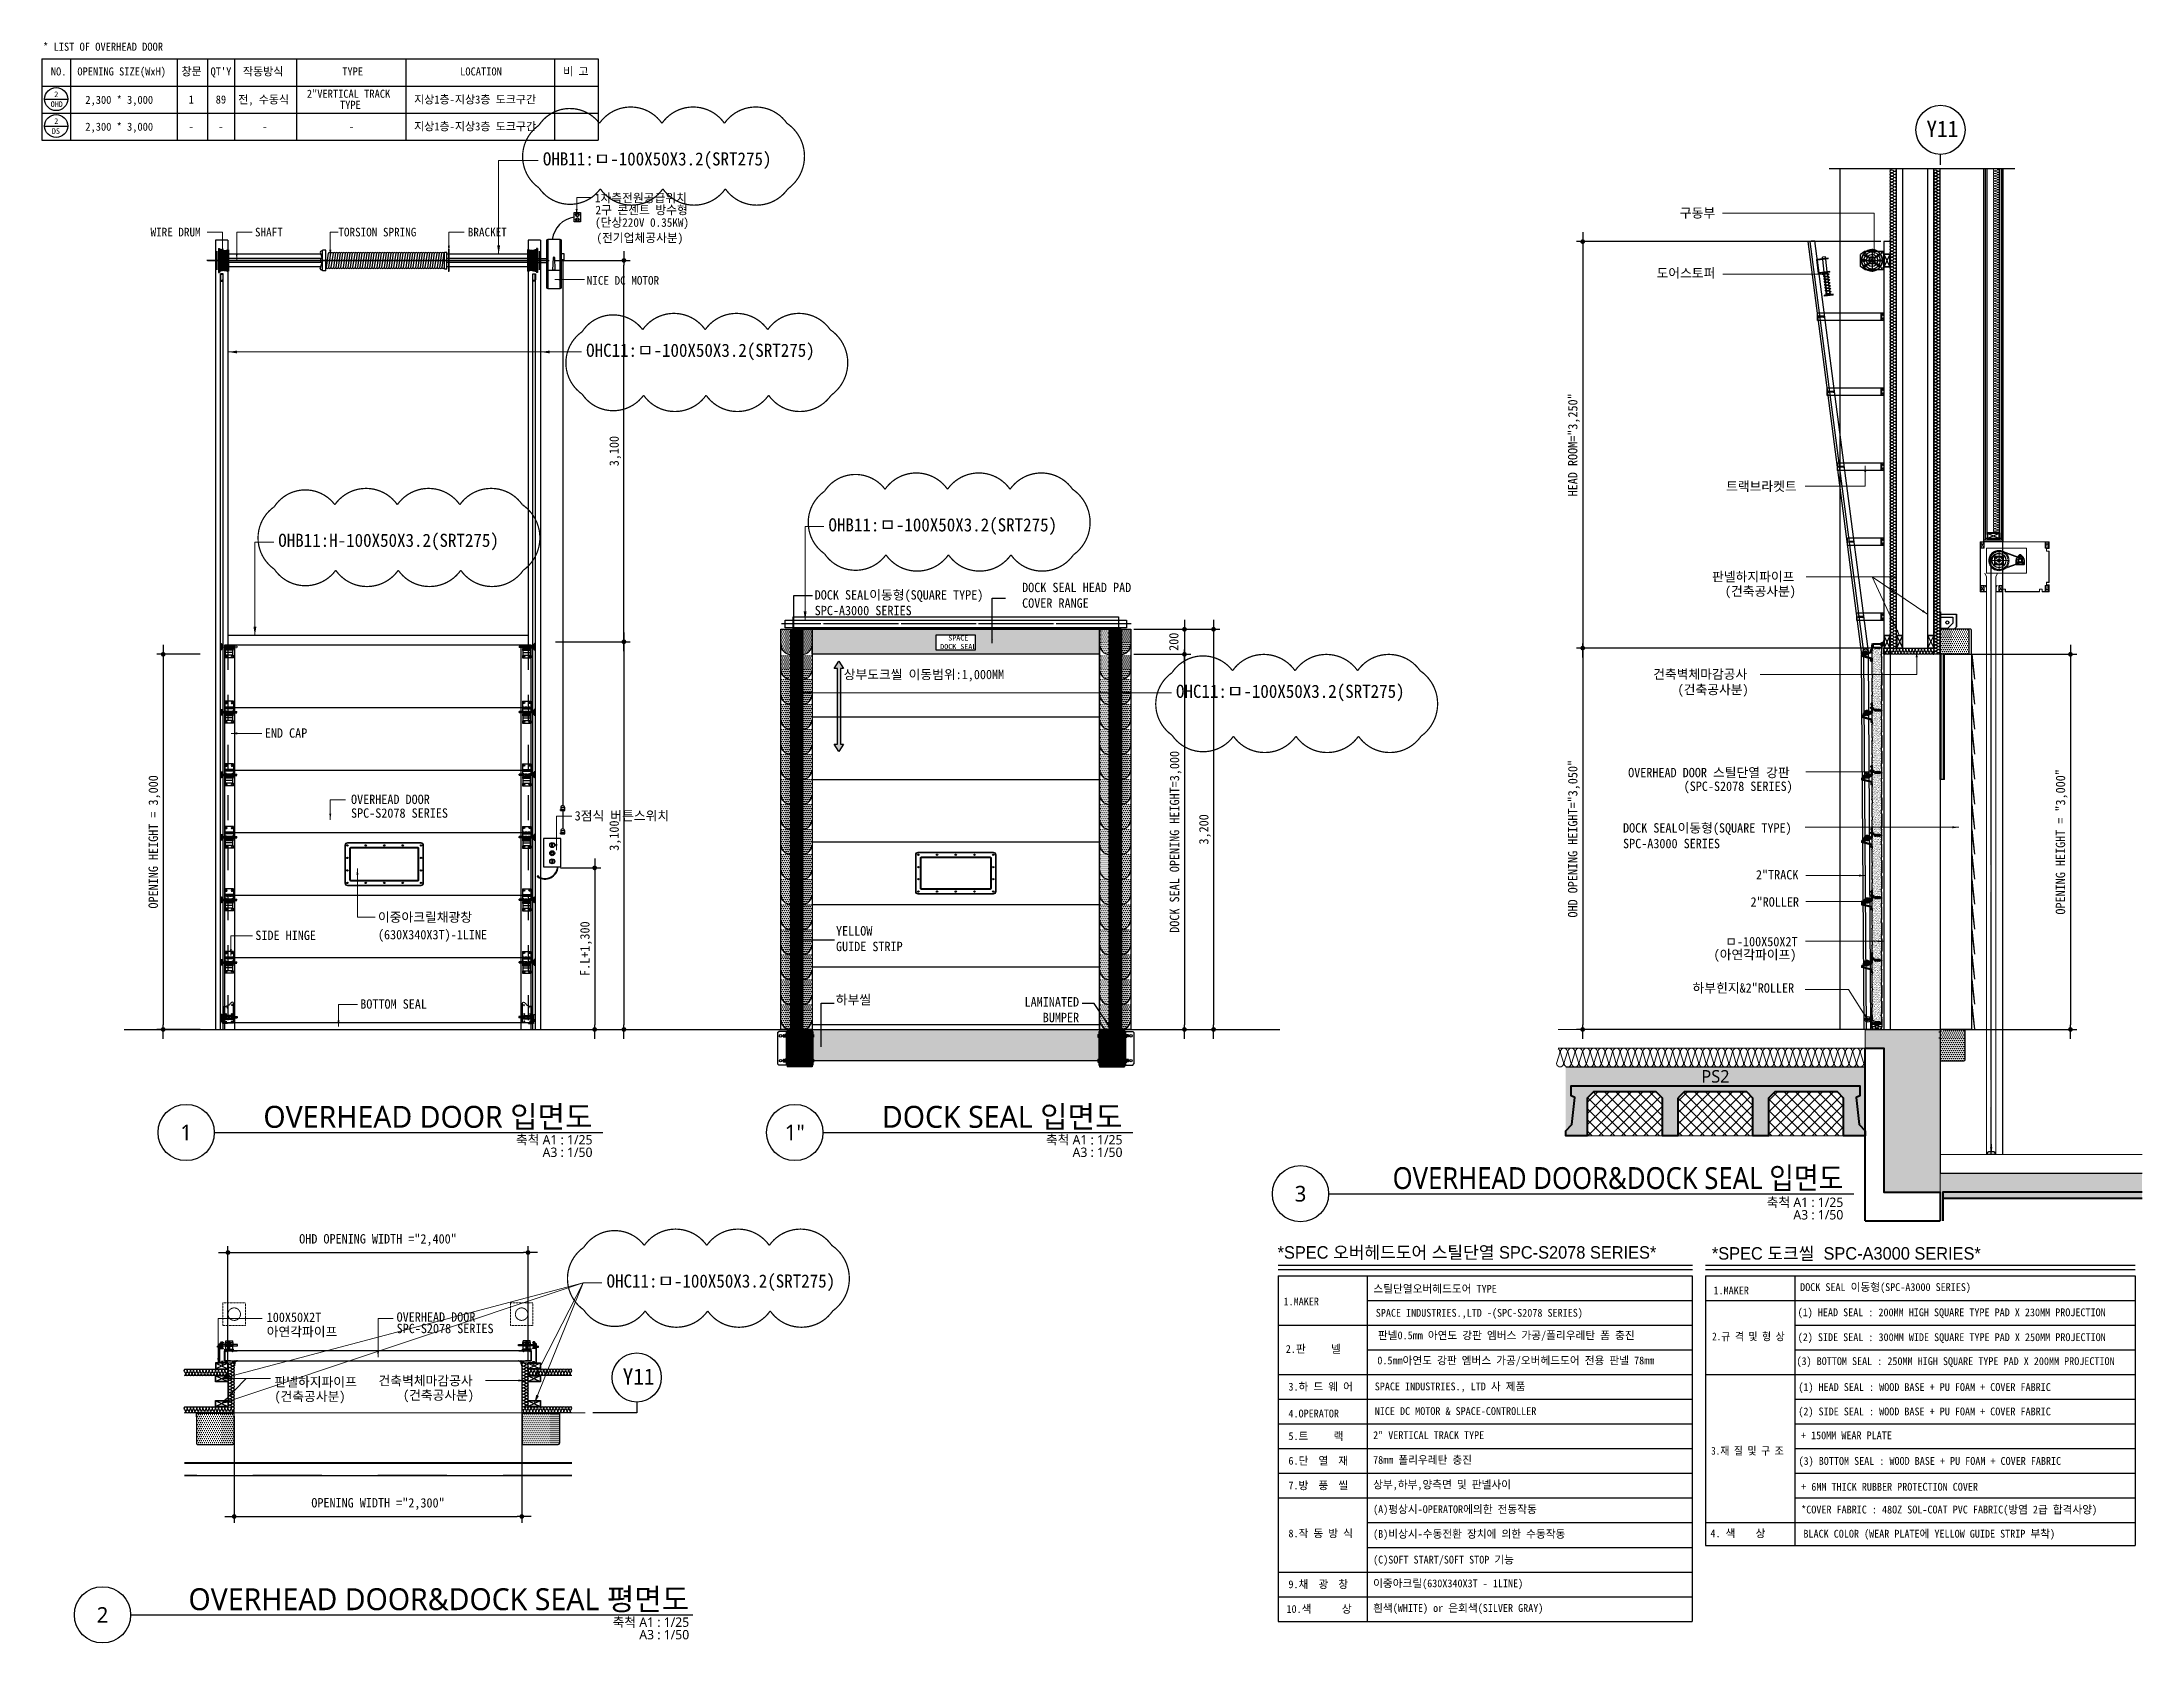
# Model space of a CAD drawing. Header units: millimetres. Extents: x 204328 to 274136, y -196910 to -178068.
# Drawn here: x 225348 to 242143, y -196910 to -184108 of the extents above; entities that cross this region are included whole.
import ezdxf
from ezdxf.enums import TextEntityAlignment as Align

# ---------------------------------------------------------------- set-up
doc = ezdxf.new("R2010")
doc.units = ezdxf.units.MM
for name, pattern in [('0731_main_plan$0$form_$0$y-Landschaft$0$_$1$20120914_Verkehrsflächen_Grün$0$20120628_xref - Gammel$1$3_H-GL_F1_U3 - Default$0${ Offset Lines }', [0]), ('CEN', [62, 60, -1, 0, -1]), ('CENTER', [2, 1.25, -0.25, 0.25, -0.25]), ('HID', [2, 1.1, -0.9]), ('HIDDEN', [0.375, 0.25, -0.125]), ('HIDDEN2', [1, 0.5, -0.5]), ('HIDDENX2', [0.75, 0.5, -0.25])]:
    doc.linetypes.add(name, pattern=pattern)
doc.layers.get('Defpoints').update_dxf_attribs({"color": 140})
for name, color, linetype in [('1', 3, 'Continuous'), ('1212', 7, 'Continuous'), ('3', 3, 'Continuous'), ('3 SYM-2', 7, 'Continuous'), ('A-CONC-SOLD', 253, 'CEN'), ('A-WALL-PIR', 4, 'Continuous'), ('CEN', 1, 'CEN'), ('CENTER', 1, 'CEN'), ('dim', 7, 'Continuous'), ('FIN', 8, 'Continuous'), ('HAT', 8, 'Continuous'), ('HFC-23-파이프', 3, 'Continuous'), ('LINE', 8, 'Continuous'), ('OHD', 4, 'Continuous'), ('OHD Frame', 2, 'Continuous'), ('OHD Panel', 5, 'Continuous'), ('OHD Track', 4, 'Continuous'), ('SCREW2', 8, 'Continuous'), ('Text', 3, 'Continuous'), ('TIT', 2, 'Continuous'), ('각파이프', 5, 'Continuous'), ('외형선', 3, 'Continuous'), ('케이블드럼', 9, 'Continuous')]:
    doc.layers.add(name, color=color, linetype=linetype)
for name, color, linetype, lineweight in [('A-AXIS-BUBL', 7, 'Continuous', 25), ('A-AXIS-LINE', 1, 'CEN', 15), ('A-CNTL', 1, 'CEN', 15), ('A-CONC-LIN1', 2, 'Continuous', 40), ('A-CONC-LIN2', 7, 'Continuous', 25), ('A-DIMS', 7, 'Continuous', 25), ('A-ELEV-LIN2', 7, 'Continuous', 25), ('A-ELEV-LIN3', 8, 'Continuous', 18), ('A-FLXX-HID2', 3, 'HID', 25), ('A-MKXS-TEXT1', 3, 'Continuous', 25), ('A-MKXX-SYMB', 7, 'Continuous', 25), ('A-SECT-LIN1', 4, 'Continuous', 25), ('A-SSXM-ELEV', 8, 'Continuous', 18), ('A-WAXM-DRYW', 4, 'Continuous', 25), ('A-WAXM-PANL', 6, 'Continuous', 20), ('A-XXXX-FIN2', 6, 'Continuous', 20), ('A-XXXX-HID', 8, 'HIDDEN', 18), ('A-XXXX-INSL1', 15, 'Continuous', 18), ('A-XXXX-INSL2', 8, 'Continuous', 18), ('A-XXXX-SYMB', 7, 'Continuous', 25), ('A-XXXX-TXT1', 3, 'Continuous', 25), ('A-XXXX-TXT2', 3, 'Continuous', 25), ('DJ', 7, 'Continuous', 5)]:
    doc.layers.add(name, color=color, linetype=linetype, lineweight=lineweight)
doc.layers.add('A-XXXX-NPLT', color=144, linetype='Continuous', lineweight=15, plot=False)
doc.layers.add('REV-202205', color=20, linetype='Continuous', lineweight=25, plot=False)
doc.layers.add('면적용', color=30, linetype='Continuous', plot=False)
doc.styles.add('HY울릉도L', font='')
doc.styles.add('건축120130$0$SAI1', font='')
doc.styles.add('돋움', font='')
doc.styles.add('돋움체', font='')
doc.styles.add('맑은고딕', font='malgun.ttf')
doc.styles.get('HY울릉도L').set_extended_font_data('Dotum')
doc.styles.get('건축120130$0$SAI1').set_extended_font_data('DotumChe')
doc.styles.get('돋움').set_extended_font_data('Dotum')
doc.styles.get('돋움체').set_extended_font_data('DotumChe')
doc.dimstyles.new('CDIM', dxfattribs={"dimtxt": 3, "dimasz": 1.5, "dimexe": 2, "dimexo": 1, "dimgap": 1, "dimtad": 1, "dimdec": 0, "dimrnd": 0.5, "dimzin": 0, "dimdsep": 32, "dimlunit": 6, "dimtxsty": 'HY울릉도L', "dimblk1": '_CIDOT', "dimblk2": '_CIDOT', "dimsah": 1, "dimcen": 5.5, "dimclrd": 2, "dimclre": 2, "dimclrt": 7, "dimadec": 0, "dimazin": 0, "dimtfac": 1, "dimtdec": 0, "dimtix": 1, "dimtmove": 2, "dimatfit": 1, "dimldrblk": '_CIDOT', "dimfxl": 1, "dimtolj": 1, "dimtzin": 0, "dimlwd": -1, "dimarcsym": 0})
doc.dimstyles.new('ISO-25', dxfattribs={"dimtxt": 2.5, "dimasz": 2.5, "dimexe": 1.25, "dimexo": 0.625, "dimtad": 1, "dimdsep": 46, "dimtxsty": 'Standard', "dimcen": 2.5, "dimadec": 0, "dimazin": 0, "dimtfac": 1, "dimtmove": 0, "dimatfit": 3, "dimfxl": 1, "dimarcsym": 0})
pattern_1 = [(0, (-77593.623, -69967.186), (7.9375, 15.875), [0, -15.875])]
pattern_2 = [(0, (-41630.219, -61348.936), (7.9375, 15.875), [0, -15.875])]
pattern_3 = [(0, (-41630.219, -61548.936), (7.9375, 15.875), [0, -15.875])]
pattern_4 = [(0, (-41630.219, -61748.936), (7.9375, 15.875), [0, -15.875])]
pattern_5 = [(0, (-41630.219, -61948.936), (7.9375, 15.875), [0, -15.875])]
pattern_6 = [(0, (-41630.219, -62148.936), (7.9375, 15.875), [0, -15.875])]
pattern_7 = [(0, (-41630.219, -62348.936), (7.9375, 15.875), [0, -15.875])]
pattern_8 = [(0, (-41630.219, -62548.936), (7.9375, 15.875), [0, -15.875])]
pattern_9 = [(0, (-41630.219, -62748.936), (7.9375, 15.875), [0, -15.875])]
pattern_10 = [(0, (-41630.219, -62948.936), (7.9375, 15.875), [0, -15.875])]
pattern_11 = [(0, (-41630.219, -63148.936), (7.9375, 15.875), [0, -15.875])]
pattern_12 = [(0, (-41630.219, -63348.936), (7.9375, 15.875), [0, -15.875])]
pattern_13 = [(0, (-41630.219, -63548.936), (7.9375, 15.875), [0, -15.875])]
pattern_14 = [(0, (-41630.219, -63748.936), (7.9375, 15.875), [0, -15.875])]
pattern_15 = [(0, (-41630.219, -63948.936), (7.9375, 15.875), [0, -15.875])]
pattern_16 = [(0, (-41630.219, -61148.936), (7.9375, 15.875), [0, -15.875])]

msp = doc.modelspace()

# ---------------------------------------------------------------- texts
at = {"color": 8, "insert": (232531.6, -188963.1, 0), "char_height": 41.057, "attachment_point": 7, "style": '건축120130$0$SAI1'}
msp.add_mtext('  {\\C4;SPACE \\PDOCK SEAL}', dxfattribs=at)
at = {"layer": 'A-MKXS-TEXT1', "color": 0, "style": '돋움체'}
for s, p in [('구동부', (238447.2, -185511.8, 0)), ('도어스토퍼', (238260.8, -185992.7, 0)), ('트랙브라켓트', (238816.6, -187697.7, 0)), ('판넬하지파이프', (238704.9, -188420.6, 0)), ('(건축공사분)', (238807.9, -188536.4, 0)), ('건축벽체마감공사', (238233.3, -189200.1, 0)), ('(건축공사분)', (238429.4, -189323.5, 0)), ('END CAP', (227129.9, -189670.9, 0)), ('OVERHEAD DOOR 스틸단열 강판', (238033.7, -189987.4, 0)), ('OVERHEAD DOOR', (227819.3, -190201.6, 0)), ('(SPC-S2078 SERIES)', (238477.5, -190096.7, 0)), ('SPC-S2078 SERIES', (227819.3, -190311, 0)), ('3점식 버튼스위치', (229608, -190332.6, 0)), ('2"TRACK', (239056, -190804.4, 0)), ('2"ROLLER', (239012.5, -191021.7, 0)), ('이중아크릴채광창', (228034.6, -191143.3, 0)), ('SIDE HINGE', (227054, -191288.7, 0)), ('(630X340X3T)-1LINE', (228034.6, -191283.4, 0)), ('ㅁ-100X50X2T', (238809.8, -191339.2, 0)), ('(아연각파이프)', (238717.3, -191443.1, 0)), ('하부힌지&2"ROLLER', (238548.5, -191709.8, 0)), ('BOTTOM SEAL', (227893.3, -191838, 0)), ('100X50X2T', (227145, -194342.7, 0)), ('OVERHEAD DOOR', (228183.9, -194341.3, 0)), ('아연각파이프', (227145, -194458.5, 0)), ('SPC-S2078 SERIES', (228183.9, -194432.8, 0)), ('판넬하지파이프', (227206.9, -194860.1, 0)), ('건축벽체마감공사', (228039.3, -194850.1, 0)), ('(건축공사분)', (227206.9, -194975.9, 0)), ('(건축공사분)', (228235.3, -194965.8, 0))]:
    msp.add_text(s, height=75, dxfattribs=at).set_placement(p)
for s, insert, char_height, attachment_point in [('OHB11:ㅁ-100X50X3.2(SRT275)', (229353.7, -185122.9, 0), 105, 7), ('OHC11:ㅁ-100X50X3.2(SRT275)', (229699.7, -186653.2, 0), 105, 7), ('OHB11:ㅁ-100X50X3.2(SRT275)', (231637.9, -188049.4, 0), 105, 7), ('OHB11:H-100X50X3.2(SRT275)', (227237.5, -188172.9, 0), 105, 7), ('DOCK SEAL HEAD PAD\\PCOVER RANGE', (233186.7, -188633.2, 0), 75, 7), ('DOCK SEAL이동형(SQUARE TYPE)\\PSPC-A3000 SERIES', (231527.8, -188692.6, 0), 75, 7), ('상부도크씰 이동범위:1,000MM', (231759.7, -189222.2, 0), 75, 7), ('OHC11:ㅁ-100X50X3.2(SRT275)', (234417.4, -189380.3, 0), 105, 7), ('DOCK SEAL이동형(SQUARE TYPE)\\PSPC-A3000 SERIES', (237992.8, -190555.9, 0), 75, 7), ('YELLOW \\PGUIDE STRIP', (231698.2, -191379.2, 0), 75, 7), ('하부씰', (231696.5, -191811.6, 0), 75, 7), ('LAMINATED\\PBUMPER', (233642.5, -191947.1, 0), 75, 9), ('OHC11:ㅁ-100X50X3.2(SRT275)', (229863.1, -194096.2, 0), 105, 7)]:
    msp.add_mtext(s, dxfattribs=dict(at, insert=insert, char_height=char_height, attachment_point=attachment_point))
at = {"layer": 'A-XXXX-TXT1', "style": '돋움체'}
for s, height, p in [('* LIST OF OVERHEAD DOOR', 64.512, (225356.8, -184177.5)), ('NO.', 64.51, (225418.6, -184375.3)), ('OPENING SIZE(WxH)', 64.512, (225630.8, -184375.3)), ('창문', 64.51, (226463.2, -184375.3)), ("QT'Y", 64.51, (226695.6, -184375.3)), ('작동방식', 64.51, (226954.6, -184375.3)), ('TYPE', 64.51, (227749.1, -184375.3)), ('LOCATION', 64.51, (228692.2, -184375.3)), ('비 고', 64.51, (229515.7, -184375.3)), ('OHD', 45.16, (225417.4, -184627.1)), ('2', 45.2, (225445.9, -184548.1)), ('2,300 * 3,000', 64.512, (225694.3, -184602.1)), ('1', 64.5, (226520.9, -184599.5)), ('전, 수동식', 64.51, (226916.7, -184599.9)), ('2"VERTICAL TRACK', 64.512, (227466.1, -184553.5)), ('TYPE', 64.51, (227730.9, -184642.1)), ('지상1층-지상3층 도크구간', 64.512, (228323.7, -184599.4)), ('2', 45.2, (225445.9, -184763.2)), ('2,300 * 3,000', 64.512, (225694.3, -184817.1)), ('지상1층-지상3층 도크구간', 64.512, (228323.7, -184814.5)), ('DS', 45.16, (225427, -184842.2)), ('-', 64.5, (226520.9, -184814.6)), ('-', 64.5, (227109.3, -184814.6)), ('-', 64.5, (227803.5, -184817.6))]:
    msp.add_text(s, height=height, dxfattribs=at).set_placement(p)
for s, height, p in [('89', 64.51, (226778.7, -184599.5)), ('-', 64.5, (226778.7, -184814.6))]:
    msp.add_text(s, height=height, dxfattribs=at).set_placement(p, align=Align.CENTER)
at = {"layer": 'A-XXXX-TXT1', "style": '맑은고딕'}
for s, height, p in [('OVERHEAD DOOR 입면도', 175, (229750.8, -192702.9)), ('DOCK SEAL 입면도', 175, (233989.6, -192702.9)), ('축척 A1 : 1/25', 75, (229750.8, -192886.2)), ('A3 : 1/50', 75, (229750.8, -192986.2)), ('축척 A1 : 1/25', 75, (233989.6, -192886.2)), ('A3 : 1/50', 75, (233989.6, -192986.2)), ('축척 A1 : 1/25', 75, (239754.5, -193386.1)), ('A3 : 1/50', 75, (239754.5, -193486.1)), ('OVERHEAD DOOR&DOCK SEAL 평면도', 175, (230524.1, -196560.5)), ('축척 A1 : 1/25', 75, (230524.1, -196743.8)), ('A3 : 1/50', 75, (230524.1, -196843.8))]:
    msp.add_text(s, height=height, dxfattribs=at).set_placement(p, align=Align.MIDDLE_RIGHT)
for s, p in [('1', (226500.8, -192827.9)), ('1"', (231368.6, -192827.9)), ('3', (235413.4, -193317.8)), ('2', (225831.8, -196685.5))]:
    msp.add_text(s, height=125, dxfattribs=at).set_placement(p, align=Align.MIDDLE)
at = {"layer": 'A-XXXX-TXT1', "style": '맑은고딕', "width": 0.9}
msp.add_text('OVERHEAD DOOR&DOCK SEAL 입면도', height=175, dxfattribs=at).set_placement((239754.5, -193192.8), align=Align.MIDDLE_RIGHT)
at = {"layer": 'A-XXXX-TXT2', "ltscale": 0.2, "style": '돋움체'}
for p in [(240546.5, -184802.2, 0), (230119.3, -194780.2)]:
    msp.add_text('Y11', height=131.11, dxfattribs=at).set_placement(p, align=Align.MIDDLE)
at = {"layer": 'A-XXXX-TXT2', "style": '돋움'}
for s, p in [('*SPEC 오버헤드도어 스틸단열 SPC-S2078 SERIES*', (235229.8, -193837.1)), ('*SPEC 도크씰  SPC-A3000 SERIES*', (238703.3, -193845))]:
    msp.add_text(s, height=100, dxfattribs=at).set_placement(p)
at = {"layer": 'A-XXXX-TXT2', "color": 0, "style": '돋움체'}
for s, p in [('1.MAKER', (235277.5, -194210.7)), ('스틸단열오버헤드도어 TYPE', (235996.4, -194109.4)), ('1.MAKER', (238716.4, -194122.5)), ('DOCK SEAL 이동형(SPC-A3000 SERIES)', (239409.3, -194095.8)), ('SPACE INDUSTRIES.,LTD -(SPC-S2078 SERIES)', (236015.3, -194301.4)), ('(1) HEAD SEAL : 200MM HIGH SQUARE TYPE PAD X 230MM PROJECTION', (239389.2, -194297.4)), ('판넬0.5mm 아연도 강판 엠버스 가공/폴리우레탄 폼 충진', (236032.5, -194481.4)), ('(2) SIDE SEAL : 300MM WIDE SQUARE TYPE PAD X 250MM PROJECTION', (239389.8, -194496.3)), ('2.판     넬', (235295.3, -194590.3)), ('0.5mm아연도 강판 엠버스 가공/오버헤드도어 전용 판넬 78mm', (236027.9, -194682.2)), ('(3) BOTTOM SEAL : 250MM HIGH SQUARE TYPE PAD X 200MM PROJECTION', (239379.8, -194687.8)), ('3.하 드 웨 어', (235316.8, -194892.1)), ('SPACE INDUSTRIES., LTD 사 제품', (236007.1, -194889.9)), ('(1) HEAD SEAL : WOOD BASE + PU FOAM + COVER FABRIC', (239394.7, -194895.2)), ('4.OPERATOR', (235316.8, -195106.8)), ('NICE DC MOTOR & SPACE-CONTROLLER', (236007.1, -195087.4)), ('(2) SIDE SEAL : WOOD BASE + PU FOAM + COVER FABRIC', (239394.7, -195090.2)), ('5.트     랙', (235316.8, -195287.1)), ('2" VERTICAL TRACK TYPE', (235993.9, -195279.7)), ('+ 150MM WEAR PLATE', (239415.6, -195281.3)), ('6.단  열  재', (235316.8, -195484.6)), ('78mm 폴리우레탄 충진', (235993.9, -195477.2)), ('(3) BOTTOM SEAL : WOOD BASE + PU FOAM + COVER FABRIC', (239396.4, -195486)), ('7.방  풍  씰', (235316.8, -195682)), ('상부,하부,양측면 및 판넬사이', (235993.9, -195674.7)), ('+ 6MM THICK RUBBER PROTECTION COVER', (239417.8, -195692.4)), ('(A)평상시-OPERATOR에의한 전동작동', (235993.9, -195872.2)), ('*COVER FABRIC : 48OZ SOL-COAT PVC FABRIC(방염 2급 합격사양)', (239417.8, -195874.6)), ('8.작 동 방 식', (235316.8, -196065.1)), ('(B)비상시-수동전환 장치에 의한 수동작동', (235993.9, -196069.7)), ('4. 색    상', (238691.9, -196064.8)), ('BLACK COLOR (WEAR PLATE에 YELLOW GUIDE STRIP 부착)', (239435.6, -196068)), ('(C)SOFT START/SOFT STOP 기능', (235994.1, -196275.3)), ('9.채  광  창', (235316.8, -196472)), ('이중아크릴(630X340X3T - 1LINE)', (235993.9, -196464.6)), ('10.색      상', (235301.3, -196669.5)), ('흰색(WHITE) or 은회색(SILVER GRAY)', (235993.9, -196662.1))]:
    msp.add_text(s, height=62.5, dxfattribs=at).set_placement(p)
at = {"layer": 'A-XXXX-TXT2', "color": 0, "style": '돋움체', "width": 0.9}
for s, p in [('2.규 격 및 형 상', (238705.6, -194490.5)), ('3.재 질 및 구 조', (238697.5, -195404.5))]:
    msp.add_text(s, height=62.5, dxfattribs=at).set_placement(p)
at = {"layer": 'Text', "color": 0, "style": '돋움체'}
for s, height, p in [('1차측전원공급위치', 68.9, (229769.9, -185389.6, 0)), ('2구 콘센트 방수형', 68.9, (229774.4, -185485.3, 0)), ('(단상220V 0.35KW)', 68.898, (229771, -185585.2, 0)), ('WIRE DRUM', 68.9, (226215.8, -185662.2, 0)), ('SHAFT', 68.9, (227051.1, -185662.2, 0)), ('TORSION SPRING', 68.898, (227718.3, -185662.2, 0)), ('BRACKET', 68.9, (228753.4, -185662.2, 0)), ('(전기업체공사분)', 68.9, (229782.5, -185708.2, 0)), ('NICE DC MOTOR', 68.898, (229704.6, -186048.9, 0))]:
    msp.add_text(s, height=height, dxfattribs=at).set_placement(p)

# ---------------------------------------------------------------- blocks, each defined once
blk = doc.blocks.new('2인치 BOTTOM HINGE')
at = {"color": 4}
for p, q in [((63141, 107507), (63158, 107507)), ((63141, 107497), (63158, 107497)), ((63224, 107507), (63261, 107507)), ((63224, 107497), (63261, 107497)), ((63261, 107507), (63261, 107497))]:
    blk.add_line(p, q, dxfattribs=at)
for p, q in [((63154, 107458), (63154, 107584)), ((63157, 107587), (63170, 107587)), ((63164, 107517), (63164, 107487)), ((63164, 107509), (63221, 107509)), ((63164, 107494), (63221, 107494)), ((63221, 107487), (63221, 107517)), ((63232, 107460), (63232, 107614)), ((63137, 107472), (63138, 107472)), ((63137, 107466), (63138, 107465)), ((63138, 107465), (63138, 107472)), ((63143, 107455), (63142, 107485)), ((63145, 107455), (63144, 107485)), ((63157, 107454), (63146, 107454)), ((63157, 107452), (63146, 107452)), ((63150, 107473), (63150, 107465)), ((63154, 107478), (63151, 107474)), ((63154, 107460), (63151, 107464)), ((63155, 107457), (63156, 107457)), ((63157, 107452), (63157, 107456)), ((63184, 107452), (63157, 107452)), ((63185, 107453), (63185, 107454)), ((63188, 107457), (63229, 107457))]:
    blk.add_line(p, q)
at = {"color": 4, "linetype": 'HIDDEN'}
for p, q in [((63224, 107507), (63161, 107507)), ((63224, 107497), (63161, 107497))]:
    blk.add_line(p, q, dxfattribs=at)
at = {"color": 4}
blk.add_lwpolyline([(63136, 107479), (63136, 107479, 0.414214), (63141, 107484), (63141, 107519, 0.414214), (63136, 107524), (63136, 107524, 0.414214), (63131, 107519), (63131, 107484, 0.414214)], format="xyb", close=True, dxfattribs=at)
blk.add_lwpolyline([(63161, 107517), (63161, 107487), (63224, 107487), (63224, 107517)], close=True)
for points in [[(63137, 107472), (63137, 107466)], [(63142, 107472), (63138, 107472)], [(63138, 107465), (63143, 107465)], [(63150, 107472), (63144, 107472)], [(63145, 107465), (63150, 107465)]]:
    blk.add_lwpolyline(points)
for centre in [(63170, 107527), (63183, 107579), (63218, 107527), (63220, 107599), (63170, 107467), (63218, 107467)]:
    blk.add_circle(centre, 3.5)
for centre, radius, start, end in [((63157, 107584), 3, 90, 180), ((63170, 107592), 5, 270, 288.8696), ((63210, 107618), 3, 320.8937, 332.6187), ((63222, 107612), 10.2, 14.4424, 152.6187), ((63143, 107485), 1, 357.556, 186.7062), ((63146, 107455), 3, 183.3665, 270), ((63146, 107455), 1, 183.3665, 270), ((63151, 107473), 1, 145.1037, 180), ((63151, 107465), 1, 180, 214.8963), ((63155, 107458), 1, 180, 270), ((63156, 107456), 1, 0, 90), ((63184, 107453), 1, 270, 0), ((63188, 107454), 3, 90, 180), ((63229, 107460), 3, 270, 0)]:
    blk.add_arc(centre, radius, start, end)
for centre, start, end in [((63160, 107507), 0, 180), ((63160, 107497), 180, 0)]:
    blk.add_arc(centre, 1.26, start, end, dxfattribs=at)
blk.add_open_spline([(63212, 107616), (63207, 107609), (63196, 107596), (63179, 107590), (63171, 107587)], degree=3, knots=[0.321245, 0.321245, 0.321245, 0.321245, 25.636888, 51.307384, 51.307384, 51.307384, 51.307384])
blk = doc.blocks.new('_CIDOT')
at = {"color": 0, "linetype": 'ByBlock'}
blk.add_line((2, 0), (-1, 0), dxfattribs=at)
at = {"color": 0, "linetype": 'ByBlock', "const_width": 0.5}
blk.add_lwpolyline([(-0.25, 0, 1), (0.25, 0, 1)], format="xyb", close=True, dxfattribs=at)
blk = doc.blocks.new('*D59')
at = {"layer": 'A-DIMS', "lineweight": -2, "transparency": 16777216}
for p, q in [((229496, -190712), (229818, -190712)), ((229514, -192004), (229818, -192004))]:
    blk.add_line(p, q, dxfattribs=at)
at = {"layer": 'A-DIMS', "transparency": 16777216}
blk.add_line((229768, -190749), (229768, -191967), dxfattribs=at)
at = {"layer": 'Defpoints', "color": 0, "transparency": 16777216}
for p in [(229471, -190712, 0), (229489, -192004, 0), (229768, -192004)]:
    blk.add_point(p, dxfattribs=at)
at = {"layer": 'A-DIMS', "transparency": 16777216, "xscale": 37.5, "yscale": 37.5, "zscale": 37.5}
for p, rotation in [((229768, -190712), 90), ((229768, -192004), 270)]:
    blk.add_blockref('_CIDOT', p, dxfattribs=dict(at, rotation=rotation))
at = {"layer": 'A-DIMS', "color": 3, "transparency": 16777216, "insert": (229699, -191358), "char_height": 75, "attachment_point": 5, "rotation": 90, "style": '돋움체'}
blk.add_mtext('\\A1;F.L+1,300', dxfattribs=at)
blk = doc.blocks.new('*D60')
at = {"layer": 'A-DIMS', "lineweight": -2, "transparency": 16777216}
for p, q in [((226614, -189004), (226267, -189004)), ((226614, -192004), (226267, -192004))]:
    blk.add_line(p, q, dxfattribs=at)
at = {"layer": 'A-DIMS', "transparency": 16777216}
blk.add_line((226317, -189042), (226317, -191967), dxfattribs=at)
at = {"layer": 'Defpoints', "color": 0, "transparency": 16777216}
for p in [(226639, -189004, 0), (226317, -192004), (226639, -192004, 0)]:
    blk.add_point(p, dxfattribs=at)
at = {"layer": 'A-DIMS', "transparency": 16777216, "xscale": 37.5, "yscale": 37.5, "zscale": 37.5}
for p, rotation in [((226317, -189004), 90), ((226317, -192004), 270)]:
    blk.add_blockref('_CIDOT', p, dxfattribs=dict(at, rotation=rotation))
at = {"layer": 'A-DIMS', "color": 3, "transparency": 16777216, "insert": (226247, -190504), "char_height": 75, "width": 1315.3, "attachment_point": 5, "rotation": 90, "style": '돋움체'}
blk.add_mtext('\\A1;OPENING HEIGHT = 3,000', dxfattribs=at)
blk = doc.blocks.new('2인치 TOP HINGE')
at = {"color": 8, "linetype": 'HIDDEN'}
for p, q in [((63283, 108396, 0), (63188, 108396, 0)), ((63188, 108396, 0), (63188, 108385, 0)), ((63283, 108385, 0), (63188, 108385, 0)), ((63213, 108384, 0), (63283, 108384, 0)), ((63316, 108396, 0), (63289, 108396, 0)), ((63316, 108385, 0), (63289, 108385, 0))]:
    blk.add_line(p, q, dxfattribs=at)
at = {"color": 8}
for p, q in [((63213, 108405, 0), (63213, 108382, 0)), ((63283, 108405, 0), (63213, 108405, 0)), ((63213, 108396, 0), (63283, 108396, 0)), ((63213, 108382, 0), (63241, 108382, 0)), ((63219, 108379, 0), (63214, 108382, 0)), ((63216, 108362, 0), (63216, 108375, 0)), ((63216, 108362, 0), (63219, 108362, 0)), ((63220, 108380, 0), (63217, 108382, 0)), ((63219, 108325, 0), (63219, 108368, 0)), ((63219, 108363, 0), (63277, 108363, 0)), ((63219, 108346, 0), (63277, 108346, 0)), ((63220, 108373, 0), (63229, 108373, 0)), ((63221, 108370, 0), (63228, 108370, 0)), ((63228, 108365, 0), (63228, 108370, 0)), ((63229, 108373, 0), (63229, 108378, 0)), ((63229, 108372, 0), (63229, 108378, 0)), ((63229, 108371, 0), (63233, 108371, 0)), ((63229, 108365, 0), (63229, 108369, 0)), ((63229, 108368, 0), (63234, 108368, 0)), ((63234, 108373, 0), (63234, 108378, 0)), ((63234, 108372, 0), (63234, 108378, 0)), ((63234, 108373, 0), (63239, 108373, 0)), ((63234, 108373, 0), (63239, 108373, 0)), ((63234, 108370, 0), (63239, 108370, 0)), ((63234, 108370, 0), (63239, 108370, 0)), ((63234, 108365, 0), (63234, 108370, 0)), ((63234, 108365, 0), (63234, 108369, 0)), ((63234, 108369, 0), (63234, 108369, 0)), ((63239, 108378, 0), (63239, 108377, 0)), ((63240, 108374, 0), (63239, 108373, 0)), ((63241, 108386, 0), (63241, 108380, 0)), ((63241, 108380, 0), (63248, 108377, 0)), ((63248, 108383, 0), (63242, 108384, 0)), ((63242, 108376, 0), (63243, 108376, 0)), ((63243, 108375, 0), (63242, 108372, 0)), ((63243, 108364, 0), (63243, 108375, 0)), ((63243, 108364, 0), (63253, 108364, 0)), ((63244, 108387, 0), (63244, 108388, 0)), ((63244, 108388, 0), (63244, 108388, 0)), ((63244, 108386, 0), (63244, 108387, 0)), ((63244, 108387, 0), (63244, 108387, 0)), ((63244, 108387, 0), (63244, 108387, 0)), ((63244, 108386, 0), (63244, 108386, 0)), ((63244, 108385, 0), (63244, 108386, 0)), ((63244, 108385, 0), (63244, 108385, 0)), ((63244, 108385, 0), (63244, 108385, 0)), ((63244, 108384, 0), (63244, 108384, 0)), ((63244, 108371, 0), (63244, 108374, 0)), ((63244, 108374, 0), (63253, 108374, 0)), ((63244, 108371, 0), (63253, 108371, 0)), ((63248, 108382, 0), (63248, 108377, 0)), ((63248, 108377, 0), (63255, 108380, 0)), ((63249, 108383, 0), (63255, 108384, 0)), ((63253, 108387, 0), (63253, 108388, 0)), ((63253, 108386, 0), (63253, 108387, 0)), ((63253, 108387, 0), (63253, 108387, 0)), ((63253, 108387, 0), (63253, 108387, 0)), ((63253, 108385, 0), (63253, 108386, 0)), ((63253, 108386, 0), (63253, 108386, 0)), ((63253, 108385, 0), (63253, 108385, 0)), ((63253, 108385, 0), (63253, 108385, 0)), ((63253, 108384, 0), (63253, 108384, 0)), ((63253, 108364, 0), (63253, 108375, 0)), ((63253, 108371, 0), (63253, 108374, 0)), ((63253, 108373, 0), (63263, 108373, 0)), ((63253, 108370, 0), (63262, 108370, 0)), ((63255, 108386, 0), (63255, 108380, 0)), ((63255, 108382, 0), (63283, 108382, 0)), ((63257, 108378, 0), (63257, 108377, 0)), ((63262, 108365, 0), (63262, 108370, 0)), ((63262, 108369, 0), (63262, 108369, 0)), ((63263, 108373, 0), (63263, 108378, 0)), ((63263, 108372, 0), (63263, 108378, 0)), ((63267, 108371, 0), (63263, 108371, 0)), ((63263, 108365, 0), (63263, 108369, 0)), ((63268, 108368, 0), (63263, 108368, 0)), ((63268, 108373, 0), (63268, 108378, 0)), ((63268, 108372, 0), (63268, 108378, 0)), ((63268, 108373, 0), (63276, 108373, 0)), ((63268, 108370, 0), (63275, 108370, 0)), ((63268, 108365, 0), (63268, 108370, 0)), ((63268, 108365, 0), (63268, 108369, 0)), ((63276, 108380, 0), (63279, 108382, 0)), ((63277, 108325, 0), (63277, 108368, 0)), ((63277, 108362, 0), (63280, 108362, 0)), ((63278, 108379, 0), (63282, 108382, 0)), ((63280, 108362, 0), (63280, 108375, 0)), ((63283, 108405, 0), (63283, 108382, 0)), ((63305, 108371, 0), (63305, 108410, 0)), ((63316, 108371, 0), (63316, 108410, 0)), ((63220, 108324, 0), (63213, 108322, 0)), ((63213, 108322, 0), (63213, 108303, 0)), ((63213, 108303, 0), (63283, 108303, 0)), ((63220, 108324, 0), (63276, 108324, 0)), ((63276, 108324, 0), (63283, 108322, 0)), ((63283, 108322, 0), (63283, 108303, 0))]:
    blk.add_line(p, q, dxfattribs=at)
at = {"color": 8, "linetype": 'HIDDEN', "elevation": 0}
for points in [[(63228, 108396), (63229, 108394), (63226, 108389), (63219, 108389), (63216, 108394), (63217, 108396)], [(63280, 108396), (63281, 108394), (63278, 108389), (63271, 108389), (63268, 108394), (63269, 108396)]]:
    blk.add_lwpolyline(points, dxfattribs=at)
at = {"color": 8, "elevation": 0}
for points in [[(63217, 108396), (63219, 108400), (63226, 108400), (63228, 108396)], [(63269, 108396), (63271, 108400), (63278, 108400), (63280, 108396)]]:
    blk.add_lwpolyline(points, dxfattribs=at)
for points in [[(63230, 108319), (63233, 108313), (63230, 108308), (63223, 108308), (63220, 108313), (63223, 108319)], [(63274, 108319), (63277, 108313), (63274, 108308), (63267, 108308), (63264, 108313), (63267, 108319)]]:
    blk.add_lwpolyline(points, close=True, dxfattribs=at)
at = {"color": 8}
for centre, radius in [((63226, 108313, 0), 3.53), ((63226, 108313, 0), 2.7), ((63270, 108313, 0), 3.53), ((63270, 108313, 0), 2.7)]:
    blk.add_circle(centre, radius, dxfattribs=at)
for centre, radius, start, end in [((63221, 108374, 0), 4.96, 102.1217, 168.8588), ((63220, 108369, 0), 4, 90, 180), ((63221, 108368, 0), 2, 90, 180), ((63222, 108394, 0), 3.53, 33.9806, 146.0194), ((63220, 108380, 0), 0.5, 282.1217, 51.4669), ((63222, 108394, 0), 2.7, 47.0512, 132.9488), ((63228, 108369, 0), 1.09, 2.0148, 39.6589), ((63231, 108367, 0), 3.76, 217.0639, 322.9361), ((63231, 108376, 0), 3.76, 42.9905, 137.0095), ((63231, 108376, 0), 3.51, 44.5745, 135.4255), ((63228, 108372, 0), 1.09, 2.0148, 39.6589), ((63229, 108372, 0), 0.5, 180, 270), ((63229, 108369, 0), 0.5, 180, 270), ((63231, 108367, 0), 3.51, 218.4112, 321.5888), ((63233, 108372, 0), 0.5, 270, 0), ((63235, 108372, 0), 1.09, 140.3411, 177.9852), ((63235, 108369, 0), 1.09, 140.3411, 177.9852), ((63234, 108369, 0), 0.5, 270, 0), ((63239, 108373, 0), 3, 270, 338.125), ((63242, 108374, 0), 2, 90, 158.125), ((63242, 108383, 0), 0.811, 82.9492, 174.5861), ((63243, 108375, 0), 0.5, 338.125, 90), ((63248, 108384, 0), 14.1, 249.2199, 290.7801), ((63248, 108381, 0), 14.1, 249.2199, 290.7801), ((63244, 108388, 0), 0.0908, 135, 225), ((63250, 108409, 0), 22.2, 255.4144, 258.0189), ((63244, 108387, 0), 0.0908, 135, 225), ((63244, 108387, 0), 0.0908, 315, 45), ((63250, 108408, 0), 22.2, 255.4144, 278.8608), ((63244, 108386, 0), 0.0908, 135, 225), ((63244, 108386, 0), 0.0908, 315, 45), ((63250, 108407, 0), 22.2, 255.4144, 278.8608), ((63244, 108385, 0), 0.0908, 135, 225), ((63244, 108385, 0), 0.0908, 315, 45), ((63244, 108385, 0), 0.0908, 315, 45), ((63250, 108406, 0), 22.2, 255.4144, 278.8608), ((63250, 108409, 0), 22.2, 265.0057, 278.8608), ((63250, 108381, 0), 1.34, 110.5318, 172.9944), ((63247, 108381, 0), 1.34, 7.0056, 69.4682), ((63253, 108388, 0), 0.0908, 171.3665, 225), ((63253, 108387, 0), 0.0908, 135, 225), ((63253, 108387, 0), 0.0908, 315, 45), ((63253, 108386, 0), 0.0908, 135, 225), ((63253, 108386, 0), 0.0908, 315, 45), ((63253, 108385, 0), 0.0908, 315, 45), ((63253, 108385, 0), 0.0908, 315, 45), ((63253, 108385, 0), 0.0908, 135, 225), ((63255, 108383, 0), 0.811, 5.4139, 97.0508), ((63262, 108369, 0), 1.09, 2.0148, 39.6589), ((63265, 108367, 0), 3.76, 217.0639, 322.9361), ((63265, 108376, 0), 3.76, 42.9905, 137.0095), ((63265, 108376, 0), 3.51, 44.5745, 135.4255), ((63262, 108372, 0), 1.09, 2.0148, 39.6589), ((63263, 108372, 0), 0.5, 180, 270), ((63263, 108369, 0), 0.5, 180, 270), ((63265, 108367, 0), 3.51, 218.4112, 321.5888), ((63267, 108372, 0), 0.5, 270, 360), ((63269, 108372, 0), 1.09, 140.3411, 177.9852), ((63269, 108369, 0), 1.09, 140.3411, 177.9852), ((63268, 108369, 0), 0.5, 270, 0), ((63274, 108394, 0), 3.53, 33.9806, 146.0194), ((63274, 108394, 0), 2.7, 47.0512, 132.9488), ((63275, 108368, 0), 2, 0, 90), ((63277, 108380, 0), 0.5, 128.5331, 257.8783), ((63276, 108369, 0), 4, 0, 90), ((63276, 108374, 0), 4.96, 11.1412, 77.8783), ((63311, 108410, 0), 5.75, 0, 180), ((63311, 108371, 0), 5.75, 180, 0), ((63220, 108325, 0), 1, 180, 270), ((63276, 108325, 0), 1, 270, 0)]:
    blk.add_arc(centre, radius, start, end, dxfattribs=at)
at = {"color": 8, "linetype": 'HIDDEN'}
for centre, radius, start, end in [((63222, 108394, 0), 3.53, 146.0194, 33.9806), ((63222, 108394, 0), 2.7, 132.9488, 47.0512), ((63274, 108394, 0), 3.53, 146.0194, 33.9806), ((63274, 108394, 0), 2.7, 132.9488, 47.0512), ((63286, 108395, 0), 3.25, 22.4962, 157.5038), ((63286, 108386, 0), 3.25, 202.4962, 337.5038)]:
    blk.add_arc(centre, radius, start, end, dxfattribs=at)
at = {"color": 8}
for centre, major_axis, ratio, start_param, end_param in [((63248, 108378, 0), (-9, 0), 0.331338, 5.603511, 10.104452), ((63248, 108377, 0), (-9, 0), 0.331338, 0, 0.583751), ((63248, 108386, 0), (-7, 0), 0.311178, 5.481577, 10.226387), ((63248, 108377, 0), (-9, 0), 0.331338, 0.935022, 3.141593), ((63248, 108385, 0), (-4.5, 0), 0.246975, 0.264484, 3.078253)]:
    blk.add_ellipse(centre, major_axis=major_axis, ratio=ratio, start_param=start_param, end_param=end_param, dxfattribs=at)
at = {"color": 8, "extrusion": (0, 0, -1)}
blk.add_ellipse((63248, 108380, 0), major_axis=(7, 0), ratio=0.426006, start_param=6.283185, end_param=9.424778, dxfattribs=at)
at = {"color": 8}
blk.add_ellipse((63248, 108388, 0), major_axis=(-4.5, 0), ratio=0.246975, dxfattribs=at)
blk = doc.blocks.new('2인치 SIDE HINGE')
at = {"color": 8}
for p, q in [((63202, 107903, 0), (63272, 107903, 0)), ((63202, 107903, 0), (63202, 107807, 0)), ((63202, 107857, 0), (63220, 107857, 0)), ((63202, 107844, 0), (63220, 107844, 0)), ((63220, 107857, 0), (63220, 107844, 0)), ((63221, 107857, 0), (63254, 107857, 0)), ((63221, 107844, 0), (63221, 107857, 0)), ((63221, 107844, 0), (63254, 107844, 0)), ((63254, 107857, 0), (63272, 107857, 0)), ((63254, 107857, 0), (63254, 107844, 0)), ((63254, 107844, 0), (63254, 107857, 0)), ((63254, 107844, 0), (63272, 107844, 0)), ((63272, 107903, 0), (63272, 107807, 0)), ((63294, 107798, 0), (63294, 107833, 0)), ((63305, 107798, 0), (63305, 107833, 0)), ((63202, 107821, 0), (63272, 107821, 0)), ((63202, 107807, 0), (63230, 107807, 0)), ((63209, 107749, 0), (63202, 107747, 0)), ((63202, 107747, 0), (63202, 107728, 0)), ((63202, 107728, 0), (63272, 107728, 0)), ((63208, 107803, 0), (63203, 107807, 0)), ((63205, 107787, 0), (63205, 107800, 0)), ((63205, 107787, 0), (63208, 107787, 0)), ((63209, 107805, 0), (63206, 107807, 0)), ((63208, 107750, 0), (63208, 107792, 0)), ((63208, 107788, 0), (63266, 107788, 0)), ((63208, 107771, 0), (63266, 107771, 0)), ((63209, 107797, 0), (63218, 107797, 0)), ((63209, 107749, 0), (63265, 107749, 0)), ((63210, 107794, 0), (63217, 107794, 0)), ((63217, 107790, 0), (63217, 107794, 0)), ((63218, 107797, 0), (63218, 107803, 0)), ((63218, 107797, 0), (63218, 107803, 0)), ((63218, 107796, 0), (63222, 107796, 0)), ((63218, 107790, 0), (63218, 107794, 0)), ((63218, 107793, 0), (63223, 107793, 0)), ((63223, 107797, 0), (63223, 107803, 0)), ((63223, 107797, 0), (63223, 107803, 0)), ((63223, 107797, 0), (63228, 107797, 0)), ((63223, 107797, 0), (63228, 107797, 0)), ((63223, 107794, 0), (63228, 107794, 0)), ((63223, 107794, 0), (63228, 107794, 0)), ((63223, 107790, 0), (63223, 107794, 0)), ((63223, 107790, 0), (63223, 107794, 0)), ((63223, 107794, 0), (63223, 107794, 0)), ((63228, 107803, 0), (63228, 107802, 0)), ((63229, 107799, 0), (63228, 107797, 0)), ((63230, 107810, 0), (63230, 107804, 0)), ((63230, 107804, 0), (63237, 107801, 0)), ((63230, 107800, 0), (63232, 107800, 0)), ((63236, 107807, 0), (63231, 107809, 0)), ((63232, 107800, 0), (63231, 107796, 0)), ((63232, 107812, 0), (63233, 107812, 0)), ((63232, 107788, 0), (63232, 107799, 0)), ((63232, 107788, 0), (63242, 107788, 0)), ((63233, 107812, 0), (63233, 107813, 0)), ((63233, 107812, 0), (63233, 107812, 0)), ((63233, 107812, 0), (63233, 107812, 0)), ((63233, 107811, 0), (63233, 107811, 0)), ((63233, 107811, 0), (63233, 107811, 0)), ((63233, 107810, 0), (63233, 107811, 0)), ((63233, 107810, 0), (63233, 107810, 0)), ((63233, 107809, 0), (63233, 107810, 0)), ((63233, 107809, 0), (63233, 107809, 0)), ((63233, 107795, 0), (63233, 107799, 0)), ((63233, 107799, 0), (63242, 107799, 0)), ((63233, 107795, 0), (63242, 107795, 0)), ((63237, 107806, 0), (63237, 107801, 0)), ((63237, 107801, 0), (63244, 107804, 0)), ((63238, 107807, 0), (63243, 107809, 0)), ((63241, 107812, 0), (63242, 107812, 0)), ((63242, 107812, 0), (63241, 107812, 0)), ((63242, 107810, 0), (63241, 107811, 0)), ((63241, 107811, 0), (63242, 107811, 0)), ((63242, 107811, 0), (63241, 107811, 0)), ((63242, 107809, 0), (63241, 107810, 0)), ((63241, 107810, 0), (63242, 107810, 0)), ((63241, 107809, 0), (63242, 107809, 0)), ((63242, 107812, 0), (63242, 107812, 0)), ((63242, 107788, 0), (63242, 107799, 0)), ((63242, 107795, 0), (63242, 107799, 0)), ((63242, 107797, 0), (63252, 107797, 0)), ((63242, 107794, 0), (63251, 107794, 0)), ((63244, 107810, 0), (63244, 107804, 0)), ((63244, 107807, 0), (63272, 107807, 0)), ((63246, 107803, 0), (63246, 107802, 0)), ((63251, 107790, 0), (63251, 107794, 0)), ((63251, 107794, 0), (63251, 107794, 0)), ((63252, 107797, 0), (63252, 107803, 0)), ((63252, 107797, 0), (63252, 107803, 0)), ((63256, 107796, 0), (63252, 107796, 0)), ((63252, 107790, 0), (63252, 107794, 0)), ((63257, 107793, 0), (63252, 107793, 0)), ((63257, 107797, 0), (63257, 107803, 0)), ((63257, 107797, 0), (63257, 107803, 0)), ((63257, 107797, 0), (63265, 107797, 0)), ((63257, 107794, 0), (63264, 107794, 0)), ((63257, 107790, 0), (63257, 107794, 0)), ((63257, 107790, 0), (63257, 107794, 0)), ((63265, 107805, 0), (63268, 107807, 0)), ((63265, 107749, 0), (63272, 107747, 0)), ((63266, 107750, 0), (63266, 107792, 0)), ((63266, 107787, 0), (63269, 107787, 0)), ((63267, 107803, 0), (63271, 107807, 0)), ((63269, 107787, 0), (63269, 107800, 0)), ((63272, 107747, 0), (63272, 107728, 0))]:
    blk.add_line(p, q, dxfattribs=at)
at = {"color": 8, "linetype": 'HIDDEN'}
for p, q in [((63272, 107856, 0), (63202, 107856, 0)), ((63272, 107846, 0), (63202, 107846, 0)), ((63272, 107821, 0), (63177, 107821, 0)), ((63177, 107810, 0), (63177, 107821, 0)), ((63272, 107810, 0), (63177, 107810, 0)), ((63202, 107809, 0), (63272, 107809, 0)), ((63305, 107821, 0), (63278, 107821, 0)), ((63305, 107810, 0), (63278, 107810, 0))]:
    blk.add_line(p, q, dxfattribs=at)
at = {"color": 8, "elevation": 0}
for points in [[(63218, 107896), (63221, 107891), (63218, 107885), (63211, 107885), (63208, 107891), (63211, 107896)], [(63264, 107896), (63267, 107891), (63264, 107885), (63257, 107885), (63254, 107891), (63257, 107896)], [(63219, 107744), (63222, 107738), (63219, 107733), (63212, 107733), (63209, 107738), (63212, 107744)], [(63263, 107744), (63266, 107738), (63263, 107733), (63256, 107733), (63253, 107738), (63256, 107744)]]:
    blk.add_lwpolyline(points, close=True, dxfattribs=at)
at = {"color": 8, "linetype": 'HIDDEN', "elevation": 0}
for points in [[(63217, 107821), (63218, 107819), (63215, 107814), (63208, 107814), (63205, 107819), (63206, 107821)], [(63269, 107821), (63270, 107819), (63267, 107814), (63260, 107814), (63257, 107819), (63258, 107821)]]:
    blk.add_lwpolyline(points, dxfattribs=at)
at = {"color": 8, "elevation": 0}
for points in [[(63206, 107821), (63208, 107825), (63215, 107825), (63217, 107821)], [(63258, 107821), (63260, 107825), (63267, 107825), (63269, 107821)]]:
    blk.add_lwpolyline(points, dxfattribs=at)
at = {"color": 8}
for centre, radius in [((63214, 107891, 0), 3.53), ((63214, 107891, 0), 2.7), ((63260, 107891, 0), 3.53), ((63260, 107891, 0), 2.7), ((63215, 107738, 0), 3.53), ((63215, 107738, 0), 2.7), ((63259, 107738, 0), 3.53), ((63259, 107738, 0), 2.7)]:
    blk.add_circle(centre, radius, dxfattribs=at)
for centre, radius, start, end in [((63300, 107833, 0), 5.75, 359.8374, 180.1626), ((63210, 107799, 0), 4.96, 102.1217, 168.8588), ((63209, 107793, 0), 4, 90, 180), ((63211, 107819, 0), 3.53, 33.9806, 146.0194), ((63210, 107792, 0), 2, 90, 180), ((63209, 107750, 0), 1, 180, 270), ((63211, 107819, 0), 2.7, 47.0512, 132.9488), ((63209, 107804, 0), 0.5, 282.1217, 51.4669), ((63216, 107794, 0), 1.09, 2.0148, 39.6589), ((63220, 107792, 0), 3.76, 217.0639, 322.9361), ((63220, 107800, 0), 3.76, 42.9905, 137.0095), ((63220, 107800, 0), 3.51, 44.5745, 135.4255), ((63218, 107797, 0), 0.5, 180, 270), ((63217, 107797, 0), 1.09, 2.0148, 39.6589), ((63218, 107794, 0), 0.5, 180, 270), ((63220, 107792, 0), 3.51, 218.4112, 321.5888), ((63222, 107797, 0), 0.5, 270, 0), ((63224, 107797, 0), 1.09, 140.3411, 177.9852), ((63223, 107794, 0), 0.5, 270, 0), ((63224, 107794, 0), 1.09, 140.3411, 177.9852), ((63228, 107797, 0), 3, 270, 338.125), ((63230, 107798, 0), 2, 90, 158.125), ((63231, 107808, 0), 0.811, 82.9492, 174.5861), ((63232, 107800, 0), 0.5, 338.125, 90), ((63237, 107808, 0), 14.1, 249.2199, 290.7801), ((63237, 107806, 0), 14.1, 249.2199, 290.7801), ((63233, 107811, 0), 0.0908, 135, 225), ((63233, 107812, 0), 0.0908, 315, 45), ((63233, 107812, 0), 0.0908, 135, 225), ((63238, 107834, 0), 22.2, 255.4144, 258.0189), ((63233, 107811, 0), 0.0908, 135, 225), ((63233, 107811, 0), 0.0908, 315, 45), ((63238, 107832, 0), 22.2, 255.4144, 278.8608), ((63238, 107833, 0), 22.2, 255.4144, 278.8608), ((63233, 107810, 0), 0.0908, 135, 225), ((63233, 107810, 0), 0.0908, 315, 45), ((63238, 107831, 0), 22.2, 255.4144, 278.8608), ((63233, 107809, 0), 0.0908, 315, 45), ((63238, 107834, 0), 22.2, 265.0057, 278.8608), ((63236, 107806, 0), 1.34, 7.0056, 69.4682), ((63239, 107806, 0), 1.34, 110.5318, 172.9944), ((63242, 107811, 0), 0.0908, 135, 225), ((63242, 107812, 0), 0.0908, 171.3665, 225), ((63242, 107811, 0), 0.0908, 135, 225), ((63242, 107810, 0), 0.0908, 135, 225), ((63242, 107812, 0), 0.0908, 315, 45), ((63242, 107811, 0), 0.0908, 315, 45), ((63242, 107810, 0), 0.0908, 315, 45), ((63242, 107809, 0), 0.0908, 315, 45), ((63244, 107808, 0), 0.811, 5.4139, 97.0508), ((63250, 107794, 0), 1.09, 2.0148, 39.6589), ((63254, 107792, 0), 3.76, 217.0639, 322.9361), ((63254, 107800, 0), 3.76, 42.9905, 137.0095), ((63254, 107800, 0), 3.51, 44.5745, 135.4255), ((63252, 107797, 0), 0.5, 180, 270), ((63251, 107797, 0), 1.09, 2.0148, 39.6589), ((63252, 107794, 0), 0.5, 180, 270), ((63254, 107792, 0), 3.51, 218.4112, 321.5888), ((63256, 107797, 0), 0.5, 270, 360), ((63258, 107797, 0), 1.09, 140.3411, 177.9852), ((63257, 107794, 0), 0.5, 270, 0), ((63258, 107794, 0), 1.09, 140.3411, 177.9852), ((63263, 107819, 0), 3.53, 33.9806, 146.0194), ((63263, 107819, 0), 2.7, 47.0512, 132.9488), ((63264, 107792, 0), 2, 0, 90), ((63266, 107804, 0), 0.5, 128.5331, 257.8783), ((63265, 107793, 0), 4, 0, 90), ((63265, 107750, 0), 1, 270, 0), ((63264, 107799, 0), 4.96, 11.1412, 77.8783), ((63300, 107798, 0), 5.75, 179.8374, 0.1626)]:
    blk.add_arc(centre, radius, start, end, dxfattribs=at)
at = {"color": 8, "linetype": 'HIDDEN'}
for centre, radius, start, end in [((63211, 107819, 0), 3.53, 146.0194, 33.9806), ((63211, 107819, 0), 2.7, 132.9488, 47.0512), ((63263, 107819, 0), 3.53, 146.0194, 33.9806), ((63263, 107819, 0), 2.7, 132.9488, 47.0512), ((63275, 107819, 0), 3.25, 22.4962, 157.5038), ((63275, 107811, 0), 3.25, 202.4962, 337.5038)]:
    blk.add_arc(centre, radius, start, end, dxfattribs=at)
at = {"color": 8}
for centre, major_axis, ratio, start_param, end_param in [((63237, 107803, 0), (-9, 0), 0.331338, 5.603511, 10.104452), ((63237, 107802, 0), (-9, 0), 0.331338, 0, 0.583751), ((63237, 107810, 0), (-7, 0), 0.311178, 5.481577, 10.226387), ((63237, 107802, 0), (-9, 0), 0.331338, 0.935022, 3.141593), ((63237, 107809, 0), (-4.5, 0), 0.246975, 0.264484, 3.078253)]:
    blk.add_ellipse(centre, major_axis=major_axis, ratio=ratio, start_param=start_param, end_param=end_param, dxfattribs=at)
at = {"color": 8, "extrusion": (0, 0, -1)}
blk.add_ellipse((63237, 107804, 0), major_axis=(7, 0), ratio=0.426006, start_param=6.283185, end_param=9.424778, dxfattribs=at)
at = {"color": 8}
blk.add_ellipse((63237, 107813, 0), major_axis=(-4.5, 0), ratio=0.246975, dxfattribs=at)
blk = doc.blocks.new('DRUM&SHAFT')
at = {"layer": 'CENTER', "ltscale": 5}
for p, q in [((83366, -19306, 0), (83366, -19490, 0)), ((83458, -19398, 0), (83274, -19398, 0))]:
    blk.add_line(p, q, dxfattribs=at)
at = {"layer": '케이블드럼'}
for p, q in [((83281, -19386, 0), (83271, -19386, 0)), ((83281, -19411, 0), (83271, -19411, 0)), ((83421, -19323, 0), (83274, -19323, 0)), ((83274, -19473, 0), (83421, -19473, 0)), ((83345, -19381, 0), (83332, -19368, 0)), ((83345, -19415, 0), (83332, -19429, 0)), ((83349, -19377, 0), (83336, -19364, 0)), ((83349, -19419, 0), (83336, -19433, 0)), ((83383, -19377, 0), (83397, -19364, 0)), ((83383, -19419, 0), (83397, -19433, 0)), ((83387, -19381, 0), (83401, -19368, 0)), ((83387, -19415, 0), (83401, -19429, 0)), ((83421, -19323, 0), (83459, -19350, 0)), ((83421, -19473, 0), (83459, -19446, 0)), ((83459, -19446, 0), (83459, -19350, 0))]:
    blk.add_line(p, q, dxfattribs=at)
at = {"layer": '케이블드럼', "elevation": 0}
blk.add_lwpolyline([(83271, -19323), (83274, -19323), (83274, -19473), (83271, -19473)], close=True, dxfattribs=at)
for points in [[(83295, -19393, 0.867236), (83295, -19403), (83312, -19403, 0.867236), (83312, -19393)], [(83307, -19344, 0.867236), (83301, -19352), (83320, -19368, 0.867236), (83326, -19360)], [(83307, -19452, -0.867236), (83301, -19444), (83320, -19429, -0.867236), (83326, -19437)], [(83425, -19344, -0.867236), (83431, -19352), (83413, -19368, -0.867236), (83406, -19360)], [(83425, -19452, 0.867236), (83431, -19444), (83413, -19429, 0.867236), (83406, -19437)], [(83437, -19393, -0.867236), (83437, -19403), (83421, -19403, -0.867236), (83421, -19393)]]:
    blk.add_lwpolyline(points, format="xyb", close=True, dxfattribs=at)
at = {"layer": '케이블드럼'}
for centre, radius in [((83366, -19398, 0), 85.8), ((83288, -19336, 0), 5), ((83288, -19461, 0), 5), ((83366, -19398, 0), 82.6), ((83366, -19398, 0), 66.5), ((83366, -19398, 0), 45.9), ((83366, -19398, 0), 27), ((83366, -19398, 0), 24), ((83366, -19398, 0), 12.5), ((83366, -19398, 0), 12.6), ((83366, -19398, 0), 10.5)]:
    blk.add_circle(centre, radius, dxfattribs=at)
blk = doc.blocks.new('2ROLLER')
for p, q in [((-153853, -195, 0), (-153854, -198, 0)), ((-153851, -197, 0), (-153818, -205, 0)), ((-153851, -200, 0), (-153843, -202, 0)), ((-153845, -195, 0), (-153842, -196, 0)), ((-153842, -199, 0), (-153844, -209, 0)), ((-153844, -209, 0), (-153820, -215, 0)), ((-153836, -199, 0), (-153836, -200, 0)), ((-153836, -200, 0), (-153835, -201, 0)), ((-153835, -200, 0), (-153835, -201, 0)), ((-153835, -200, 0), (-153834, -201, 0)), ((-153832, -193, 0), (-153834, -199, 0)), ((-153834, -199, 0), (-153820, -202, 0)), ((-153834, -201, 0), (-153834, -201, 0)), ((-153834, -201, 0), (-153833, -201, 0)), ((-153834, -201, 0), (-153833, -201, 0)), ((-153831, -192, 0), (-153820, -195, 0)), ((-153821, -195, 0), (-153830, -192, 0)), ((-153829, -193, 0), (-153830, -192, 0)), ((-153830, -192, 0), (-153829, -192, 0)), ((-153830, -193, 0), (-153829, -193, 0)), ((-153820, -192, 0), (-153829, -190, 0)), ((-153821, -193, 0), (-153829, -190, 0)), ((-153829, -191, 0), (-153829, -190, 0)), ((-153829, -190, 0), (-153829, -190, 0)), ((-153821, -194, 0), (-153829, -191, 0)), ((-153829, -192, 0), (-153829, -191, 0)), ((-153829, -191, 0), (-153829, -191, 0)), ((-153826, -195, 0), (-153827, -201, 0)), ((-153824, -203, 0), (-153823, -204, 0)), ((-153824, -203, 0), (-153823, -204, 0)), ((-153823, -204, 0), (-153823, -204, 0)), ((-153823, -204, 0), (-153822, -204, 0)), ((-153823, -204, 0), (-153822, -204, 0)), ((-153822, -204, 0), (-153822, -204, 0)), ((-153822, -204, 0), (-153821, -204, 0)), ((-153822, -204, 0), (-153821, -204, 0)), ((-153821, -192, 0), (-153820, -192, 0)), ((-153821, -194, 0), (-153821, -193, 0)), ((-153821, -193, 0), (-153821, -193, 0)), ((-153821, -193, 0), (-153821, -193, 0)), ((-153821, -195, 0), (-153821, -194, 0)), ((-153821, -194, 0), (-153821, -194, 0)), ((-153821, -195, 0), (-153821, -195, 0)), ((-153821, -204, 0), (-153821, -204, 0)), ((-153821, -204, 0), (-153820, -205, 0)), ((-153821, -204, 0), (-153820, -205, 0)), ((-153819, -197, 0), (-153820, -202, 0)), ((-153818, -205, 0), (-153820, -215, 0)), ((-153820, -205, 0), (-153819, -205, 0)), ((-153819, -204, 0), (-153819, -205, 0)), ((-153819, -204, 0), (-153819, -205, 0))]:
    blk.add_line(p, q)
at = {"color": 0}
for p, q in [((-153833, -201, 0), (-153833, -201, 0)), ((-153833, -201, 0), (-153833, -201, 0)), ((-153832, -201, 0), (-153833, -201, 0)), ((-153833, -201, 0), (-153833, -201, 0)), ((-153832, -201, 0), (-153832, -202, 0)), ((-153831, -201, 0), (-153832, -202, 0)), ((-153832, -201, 0), (-153832, -202, 0)), ((-153831, -201, 0), (-153831, -202, 0)), ((-153831, -201, 0), (-153831, -202, 0)), ((-153831, -202, 0), (-153831, -202, 0)), ((-153831, -202, 0), (-153830, -202, 0)), ((-153831, -202, 0), (-153830, -202, 0)), ((-153830, -202, 0), (-153830, -202, 0)), ((-153830, -202, 0), (-153829, -202, 0)), ((-153830, -202, 0), (-153829, -202, 0)), ((-153829, -202, 0), (-153829, -202, 0)), ((-153829, -202, 0), (-153828, -203, 0)), ((-153829, -202, 0), (-153828, -203, 0)), ((-153828, -202, 0), (-153828, -203, 0)), ((-153828, -202, 0), (-153827, -203, 0)), ((-153828, -202, 0), (-153827, -203, 0)), ((-153827, -203, 0), (-153827, -203, 0)), ((-153827, -203, 0), (-153826, -203, 0)), ((-153827, -203, 0), (-153826, -203, 0)), ((-153826, -203, 0), (-153826, -203, 0)), ((-153826, -203, 0), (-153825, -203, 0)), ((-153826, -203, 0), (-153825, -203, 0)), ((-153825, -203, 0), (-153825, -203, 0)), ((-153825, -203, 0), (-153824, -204, 0)), ((-153825, -203, 0), (-153824, -204, 0)), ((-153824, -203, 0), (-153824, -204, 0))]:
    blk.add_line(p, q, dxfattribs=at)
at = {"color": 5, "linetype": 'HIDDEN'}
blk.add_line((-153824, -204, 0), (-153824, -204, 0), dxfattribs=at)
blk.add_circle((-153849, -191, 0), 5.5)
for centre, radius, start, end in [((-153849, -191, 0), 22.5, 1.0314, 189.1436), ((-153849, -191, 0), 22.5, 212.732, 298.3988), ((-153849, -191, 0), 14.5, 321.1221, 203.9319), ((-153849, -191, 0), 9, 326.0942, 255.5654), ((-153849, -191, 0), 6, 315.5654, 255.5654), ((-153834, -211, 0), 12.5, 59.3052, 101.6693), ((-153831, -193, 0), 1, 75.5654, 165.5654), ((-153830, -192, 0), 0.0908, 120.5654, 210.5654), ((-153829, -190, 0), 0.0908, 120.5654, 210.5654), ((-153829, -190, 0), 0.0908, 75.5654, 120.5654), ((-153829, -191, 0), 0.0908, 120.5654, 210.5654), ((-153829, -191, 0), 0.0908, 300.5654, 30.5654), ((-153829, -192, 0), 0.0908, 300.5654, 30.5654), ((-153829, -193, 0), 0.0908, 300.5654, 30.5654), ((-153827, -213, 0), 12.5, 49.4615, 91.8256), ((-153827, -195, 0), 1, 345.5654, 75.5654), ((-153825, -195, 0), 1, 75.5654, 165.5654), ((-153821, -193, 0), 0.0908, 120.5654, 210.5654), ((-153821, -193, 0), 0.0908, 120.5654, 210.5654), ((-153821, -193, 0), 0.0908, 300.5654, 30.5654), ((-153821, -194, 0), 0.0908, 120.5654, 210.5654), ((-153821, -194, 0), 0.0908, 300.5654, 30.5654), ((-153821, -195, 0), 0.0908, 300.5654, 30.5654), ((-153821, -192, 0), 0.0908, 300.5654, 75.5654), ((-153820, -196, 0), 1, 345.5654, 75.5654)]:
    blk.add_arc(centre, radius, start, end)
blk.add_arc((-153824, -204, 0), 0.09, 120.5654, 210.5654, dxfattribs=at)
blk = doc.blocks.new('2인치 SIDE HINGE 단면')
at = {"extrusion": (-1, 2.44929e-16, 5.96917e-14)}
blk.add_line((0, 129), (0, 165), dxfattribs=at)
at = {"extrusion": (2.44929e-16, 1, -2.44929e-16)}
blk.add_line((0, 165), (2, 165), dxfattribs=at)
at = {"extrusion": (-5.96917e-14, -2.44929e-16, -1)}
for p, q in [((0, 165), (2, 165)), ((0, 129), (0, 165)), ((0, 129), (2, 129)), ((2, 165), (2, 129))]:
    blk.add_line(p, q, dxfattribs=at)
at = {"color": 5, "linetype": 'HIDDEN2', "ltscale": 5}
for p, q in [((0, 156), (2, 156)), ((2, 149), (0, 149)), ((2, 97), (0, 97)), ((2, 94), (0, 94)), ((2, 91), (0, 91)), ((2, 88), (0, 88)), ((2, 19), (0, 19)), ((2, 15), (0, 15)), ((2, 12), (0, 12)), ((2, 9), (0, 9)), ((4, 79), (45, 69)), ((4, 28), (78, 47)), ((69, 62), (78, 60)), ((78, 47), (78, 60))]:
    blk.add_line(p, q, dxfattribs=at)
at = {"extrusion": (-2.44929e-16, -1, 2.44929e-16)}
blk.add_line((0, 129), (2, 129), dxfattribs=at)
for p, q in [((0, 129), (0, 122)), ((0, 83), (0, 122)), ((2, 86), (0, 86)), ((2, 84), (0, 84)), ((0, 23), (0, 4)), ((2, 23), (0, 23)), ((2, 21), (0, 21)), ((2, 4), (0, 4)), ((3, 159), (2, 159)), ((3, 146), (2, 146)), ((2, 129), (2, 127)), ((2, 127), (2, 129)), ((2, 83), (2, 118)), ((3, 99), (2, 99)), ((3, 86), (2, 86)), ((2, 23), (2, 4)), ((3, 20), (2, 20)), ((3, 7), (2, 7)), ((3, 79), (4, 79)), ((3, 27), (4, 28)), ((8, 157), (4, 157)), ((4, 157), (4, 147)), ((8, 152), (4, 152)), ((8, 147), (4, 147)), ((8, 97), (4, 97)), ((4, 97), (4, 88)), ((8, 92), (4, 92)), ((8, 88), (4, 88)), ((4, 81), (45, 71)), ((4, 73), (4, 81)), ((4, 73), (69, 56)), ((4, 33), (69, 50)), ((4, 25), (80, 45)), ((4, 33), (4, 25)), ((8, 19), (4, 19)), ((4, 19), (4, 9)), ((8, 14), (4, 14)), ((8, 9), (4, 9)), ((9, 157), (9, 148)), ((9, 97), (9, 88)), ((9, 18), (9, 9)), ((69, 65), (80, 62)), ((69, 56), (80, 62)), ((69, 50), (69, 56)), ((69, 50), (80, 45)), ((80, 45), (80, 62))]:
    blk.add_line(p, q)
at = {"extrusion": (7.34788e-16, 1, 1.03474e-13)}
blk.add_line((0, 129), (2, 129), dxfattribs=at)
at = {"extrusion": (1, -2.44929e-16, -5.96917e-14)}
blk.add_line((2, 165), (2, 129), dxfattribs=at)
at = {"extrusion": (-5.96917e-14, -2.44929e-16, -1)}
blk.add_circle((-6, 122), 4.2, dxfattribs=at)
for centre, radius, start, end in [((6, 122), 6.5, 229.7478, 180), ((4, 83), 4.3, 180, 255.5654), ((4, 23), 4.3, 104.4346, 180), ((4, 83), 2, 180, 255.5654), ((4, 23), 2, 104.4346, 180), ((-6, 155), 9.81, 344.4871, 24.8899), ((-6, 150), 9.81, 335.1101, 15.5129), ((-6, 95), 9.81, 344.4871, 24.8899), ((-6, 90), 9.81, 335.1101, 15.5129), ((-6, 16), 9.81, 344.4871, 24.8899), ((-6, 11), 9.81, 335.1101, 15.5129), ((8, 157), 0.714, 0, 90), ((8, 153), 0.714, 270, 0), ((8, 152), 0.714, 0, 90), ((8, 148), 0.714, 270, 0), ((8, 97), 0.714, 0, 90), ((8, 93), 0.714, 270, 0), ((8, 92), 0.714, 0, 90), ((8, 88), 0.714, 270, 0), ((8, 18), 0.714, 0, 90), ((8, 14), 0.714, 270, 0), ((8, 13), 0.714, 0, 90), ((8, 9), 0.714, 270, 0)]:
    blk.add_arc(centre, radius, start, end)
blk.add_blockref('2ROLLER', (153888, 273, 0))
blk = doc.blocks.new('2인치 TOP HINGE 단면')
for p, q in [((15487, 13540), (15487, 13518)), ((15489, 13540), (15487, 13540)), ((15487, 13518), (15490, 13517)), ((15487, 13461), (15487, 13438)), ((15487, 13461), (15490, 13461)), ((15487, 13438), (15489, 13438)), ((15489, 13540), (15489, 13519)), ((15490, 13538), (15489, 13538)), ((15489, 13520), (15490, 13520)), ((15489, 13519), (15567, 13498)), ((15567, 13481), (15489, 13459)), ((15489, 13459), (15489, 13438)), ((15490, 13458), (15489, 13458)), ((15489, 13442), (15489, 13441)), ((15489, 13440), (15490, 13440)), ((15491, 13509), (15490, 13517)), ((15491, 13469), (15490, 13461)), ((15497, 13536), (15491, 13536)), ((15491, 13536), (15491, 13522)), ((15497, 13529), (15491, 13529)), ((15497, 13522), (15491, 13522)), ((15491, 13509), (15558, 13491)), ((15558, 13487), (15491, 13469)), ((15497, 13456), (15491, 13456)), ((15491, 13456), (15491, 13442)), ((15497, 13449), (15491, 13449)), ((15497, 13442), (15491, 13442)), ((15498, 13535), (15498, 13523)), ((15498, 13455), (15498, 13443)), ((15533, 13516), (15531, 13516)), ((15531, 13516), (15531, 13514)), ((15533, 13514), (15531, 13514)), ((15536, 13509), (15569, 13500)), ((15541, 13510), (15544, 13509)), ((15542, 13496), (15545, 13507)), ((15542, 13496), (15566, 13490)), ((15543, 13516), (15544, 13516)), ((15543, 13514), (15544, 13514)), ((15544, 13516), (15544, 13514)), ((15545, 13502), (15544, 13500)), ((15544, 13500), (15560, 13495)), ((15545, 13502), (15561, 13497)), ((15546, 13508), (15546, 13507)), ((15547, 13507), (15547, 13506)), ((15547, 13507), (15548, 13506)), ((15550, 13514), (15548, 13508)), ((15548, 13508), (15562, 13504)), ((15548, 13506), (15548, 13506)), ((15548, 13506), (15549, 13506)), ((15551, 13514), (15563, 13511)), ((15553, 13517), (15554, 13517)), ((15562, 13513), (15553, 13516)), ((15562, 13514), (15553, 13516)), ((15553, 13515), (15553, 13516)), ((15553, 13516), (15554, 13516)), ((15554, 13516), (15553, 13516)), ((15561, 13512), (15553, 13515)), ((15553, 13514), (15553, 13515)), ((15553, 13515), (15553, 13515)), ((15553, 13514), (15553, 13514)), ((15562, 13515), (15554, 13517)), ((15557, 13512), (15555, 13506)), ((15558, 13491), (15558, 13487)), ((15560, 13503), (15559, 13503)), ((15559, 13503), (15559, 13503)), ((15561, 13503), (15560, 13503)), ((15560, 13503), (15560, 13503)), ((15561, 13497), (15560, 13495)), ((15561, 13513), (15562, 13513)), ((15562, 13513), (15561, 13513)), ((15561, 13512), (15561, 13512)), ((15561, 13512), (15561, 13512)), ((15561, 13503), (15561, 13502)), ((15561, 13503), (15561, 13502)), ((15561, 13503), (15562, 13502)), ((15562, 13513), (15562, 13514)), ((15562, 13514), (15562, 13514)), ((15562, 13514), (15562, 13514)), ((15564, 13510), (15562, 13504)), ((15564, 13503), (15563, 13502)), ((15566, 13490), (15570, 13503)), ((15567, 13498), (15567, 13481))]:
    blk.add_line(p, q)
at = {"color": 5, "linetype": 'HIDDEN'}
for p, q in [((15489, 13534), (15487, 13534)), ((15489, 13524), (15487, 13524)), ((15487, 13453), (15489, 13453)), ((15487, 13443), (15489, 13443)), ((15490, 13517), (15565, 13496)), ((15565, 13482), (15490, 13461)), ((15501, 13515), (15500, 13516)), ((15501, 13515), (15563, 13498)), ((15558, 13501), (15549, 13504)), ((15550, 13503), (15549, 13504)), ((15549, 13504), (15550, 13504)), ((15558, 13500), (15549, 13503)), ((15549, 13503), (15549, 13503)), ((15549, 13503), (15550, 13503)), ((15557, 13499), (15549, 13502)), ((15549, 13501), (15549, 13502)), ((15549, 13502), (15549, 13502)), ((15549, 13502), (15549, 13502)), ((15557, 13498), (15549, 13501)), ((15549, 13501), (15549, 13501)), ((15549, 13501), (15549, 13501)), ((15558, 13502), (15550, 13505)), ((15550, 13504), (15550, 13505)), ((15550, 13505), (15550, 13505)), ((15550, 13505), (15550, 13505)), ((15558, 13503), (15554, 13504)), ((15558, 13500), (15557, 13501)), ((15557, 13501), (15558, 13501)), ((15557, 13499), (15557, 13500)), ((15557, 13500), (15558, 13500)), ((15557, 13499), (15557, 13499)), ((15557, 13499), (15557, 13499)), ((15557, 13498), (15557, 13498)), ((15558, 13503), (15558, 13503)), ((15558, 13503), (15558, 13503)), ((15558, 13501), (15558, 13502)), ((15558, 13502), (15558, 13502)), ((15558, 13502), (15558, 13502)), ((15563, 13498), (15565, 13498)), ((15565, 13496), (15565, 13482))]:
    blk.add_line(p, q, dxfattribs=at)
at = {"color": 0}
for p, q in [((15549, 13506), (15549, 13506)), ((15549, 13506), (15550, 13506)), ((15550, 13506), (15550, 13506)), ((15550, 13506), (15551, 13505)), ((15551, 13505), (15551, 13505)), ((15551, 13505), (15552, 13505)), ((15552, 13505), (15552, 13505)), ((15552, 13505), (15553, 13505)), ((15553, 13505), (15553, 13505)), ((15553, 13505), (15554, 13504)), ((15554, 13505), (15554, 13504)), ((15554, 13505), (15555, 13504)), ((15555, 13504), (15555, 13504)), ((15555, 13504), (15556, 13504)), ((15556, 13504), (15556, 13504)), ((15556, 13504), (15557, 13504)), ((15557, 13504), (15557, 13504)), ((15557, 13504), (15558, 13503)), ((15558, 13504), (15558, 13503)), ((15558, 13504), (15559, 13503)), ((15559, 13503), (15559, 13503))]:
    blk.add_line(p, q, dxfattribs=at)
for radius in [23.2, 5.5]:
    blk.add_circle((15538, 13515), radius)
for centre, radius, start, end in [((15479, 13533), 12.5, 343.7398, 26.1039), ((15479, 13526), 12.5, 333.8961, 16.2602), ((15479, 13452), 12.5, 343.7398, 26.1039), ((15479, 13445), 12.5, 333.8961, 16.2602), ((15497, 13535), 1, 0, 90), ((15497, 13530), 1, 270, 0), ((15497, 13528), 1, 0, 90), ((15497, 13523), 1, 270, 0), ((15497, 13455), 1, 0, 90), ((15497, 13450), 1, 270, 0), ((15497, 13448), 1, 0, 90), ((15497, 13443), 1, 270, 0), ((15538, 13515), 9, 314.5896, 254.5896), ((15538, 13515), 6, 303.7237, 254.5896), ((15557, 13514), 19.1, 228.1086, 281.0706), ((15549, 13495), 12.5, 58.3294, 100.6935), ((15551, 13513), 1, 74.5896, 164.5896), ((15553, 13516), 0.0908, 119.5896, 209.5896), ((15553, 13516), 0.0908, 119.5896, 209.5896), ((15553, 13515), 0.0908, 119.5896, 209.5896), ((15553, 13515), 0.0908, 299.5896, 29.5896), ((15553, 13514), 0.0908, 299.5896, 29.5896), ((15554, 13517), 0.0908, 74.5896, 119.5896), ((15554, 13516), 0.0908, 299.5896, 29.5896), ((15555, 13494), 12.5, 48.4857, 90.8498), ((15556, 13512), 1, 344.5896, 74.5896), ((15558, 13512), 1, 74.5896, 164.5896), ((15561, 13512), 0.0908, 119.5896, 209.5896), ((15562, 13513), 0.0908, 119.5896, 209.5896), ((15561, 13512), 0.0908, 299.5896, 29.5896), ((15562, 13515), 0.0908, 299.5896, 74.5896), ((15562, 13514), 0.0908, 299.5896, 29.5896), ((15562, 13514), 0.0908, 119.5896, 209.5896), ((15562, 13513), 0.0908, 299.5896, 29.5896), ((15564, 13513), 11.2, 260.9927, 297.9738), ((15563, 13510), 1, 344.5896, 74.5896), ((15569, 13503), 0.478, 341.8557, 77.3236)]:
    blk.add_arc(centre, radius, start, end)
at = {"color": 5, "linetype": 'HIDDEN'}
for centre, start, end in [((15549, 13504), 119.5896, 209.5896), ((15549, 13503), 299.5896, 29.5896), ((15549, 13503), 119.5896, 209.5896), ((15549, 13502), 299.5896, 29.5896), ((15549, 13502), 119.5896, 209.5896), ((15549, 13501), 119.5896, 209.5896), ((15549, 13501), 299.5896, 29.5896), ((15550, 13505), 119.5896, 209.5896), ((15550, 13505), 299.5896, 29.5896), ((15550, 13504), 299.5896, 29.5896), ((15550, 13503), 299.5896, 29.5896), ((15558, 13501), 119.5896, 209.5896), ((15557, 13500), 119.5896, 209.5896), ((15557, 13499), 299.5896, 29.5896), ((15557, 13499), 299.5896, 29.5896), ((15558, 13503), 119.5896, 209.5896), ((15558, 13503), 299.5896, 29.5896), ((15558, 13502), 299.5896, 29.5896), ((15558, 13502), 119.5896, 209.5896), ((15558, 13501), 299.5896, 29.5896), ((15558, 13500), 299.5896, 29.5896)]:
    blk.add_arc(centre, 0.0908, start, end, dxfattribs=at)
blk = doc.blocks.new('프레임100X50X2.3T')
at = {"color": 1}
for p, q in [((105125, -46859), (105171, -46763)), ((105125, -46763), (105171, -46859))]:
    blk.add_line(p, q, dxfattribs=at)
at = {"layer": 'OHD Frame'}
for points in [[(105173, -46761), (105173, -46861), (105123, -46861), (105123, -46761)], [(105171, -46763), (105171, -46859), (105125, -46859), (105125, -46763)]]:
    blk.add_lwpolyline(points, close=True, dxfattribs=at)
blk = doc.blocks.new('A$C1B0F701D')
at = {"layer": 'OHD Panel'}
for p, q in [((0, 457), (0, 499)), ((2, 453), (0, 456)), ((0, 427), (2, 430)), ((0, 330), (0, 426)), ((0, 457), (0, 499)), ((2, 453), (1, 456)), ((1, 427), (2, 430)), ((0, 330), (0, 426)), ((2, 431), (2, 452)), ((2, 502), (10, 502)), ((10, 502), (2, 502)), ((2, 501), (10, 501)), ((2, 431), (2, 452)), ((12, 499), (12, 497)), ((12, 499), (12, 497)), ((12, 496), (12, 499)), ((12, 496), (12, 499)), ((17, 495), (13, 495)), ((13, 494), (17, 494)), ((2, 326), (0, 329)), ((0, 300), (2, 303)), ((0, 299), (0, 203)), ((2, 199), (0, 202)), ((0, 173), (2, 176)), ((0, 172), (0, 76)), ((2, 326), (1, 329)), ((1, 300), (2, 303)), ((0, 203), (0, 299)), ((2, 199), (1, 202)), ((1, 173), (2, 176)), ((0, 76), (0, 172)), ((2, 304), (2, 325)), ((2, 177), (2, 198)), ((2, 304), (2, 325)), ((2, 177), (2, 198)), ((2, 72), (0, 75)), ((0, 46), (2, 49)), ((0, 2), (0, 45)), ((2, 72), (1, 75)), ((1, 46), (2, 49)), ((0, 2), (0, 45)), ((2, 50), (2, 71)), ((2, 50), (2, 71)), ((10, 0), (2, 0)), ((12, 6), (12, 2)), ((12, 6), (12, 2)), ((13, 7), (17, 7)), ((17, 7), (13, 7)), ((10, 0), (2, 0))]:
    blk.add_line(p, q, dxfattribs=at)
for centre, radius, start, end in [((2, 499), 2.5, 90, 180), ((2, 457), 2.5, 180, 206.5651), ((2, 426), 2.5, 153.4349, 180), ((2, 499), 2, 90, 180), ((2, 457), 2, 180, 206.5651), ((2, 426), 2, 153.4349, 180), ((0, 452), 2, 0, 26.5651), ((0, 452), 2.5, 0, 26.5651), ((0, 431), 2, 333.4349, 0), ((0, 431), 2.5, 333.4349, 0), ((10, 499), 2.5, 0, 90), ((10, 499), 2, 0, 90), ((13, 496), 1, 180, 270), ((13, 496), 1.5, 180, 270), ((2, 330), 2.5, 180, 206.5651), ((2, 299), 2.5, 153.4349, 180), ((2, 203), 2.5, 180, 206.5651), ((2, 172), 2.5, 153.4349, 180), ((2, 330), 2, 180, 206.5651), ((2, 299), 2, 153.4349, 180), ((2, 203), 2, 180, 206.5651), ((2, 172), 2, 153.4349, 180), ((0, 325), 2, 0, 26.5651), ((0, 325), 2.5, 0, 26.5651), ((0, 304), 2, 333.4349, 0), ((0, 304), 2.5, 333.4349, 0), ((0, 198), 2, 0, 26.5651), ((0, 198), 2.5, 0, 26.5651), ((0, 177), 2, 333.4349, 0), ((0, 177), 2.5, 333.4349, 0), ((2, 76), 2.5, 180, 206.5651), ((2, 45), 2.5, 153.4349, 180), ((2, 2), 2.5, 180, 270), ((2, 76), 2, 180, 206.5651), ((2, 45), 2, 153.4349, 180), ((2, 2), 2, 180, 270), ((0, 71), 2, 0, 26.5651), ((0, 71), 2.5, 0, 26.5651), ((0, 50), 2, 333.4349, 0), ((0, 50), 2.5, 333.4349, 0), ((10, 2), 2.5, 270, 0), ((10, 2), 2, 270, 0), ((13, 6), 1, 90, 180), ((13, 6), 1.5, 90, 180)]:
    blk.add_arc(centre, radius, start, end, dxfattribs=at)
blk = doc.blocks.new('A$C2BEC2C56')
at = {"layer": 'OHD Panel'}
h = blk.add_hatch(color=256, dxfattribs=at)
h.dxf.hatch_style = 1
h.paths.add_polyline_path([(28, 518), (27, 518), (27, 478), (28, 478)])
h = blk.add_hatch(color=256, dxfattribs=at)
h.dxf.hatch_style = 1
h.paths.add_polyline_path([(28, 62), (27, 62), (27, 22), (28, 22)])
edge = h.paths.add_edge_path()
edge.add_arc((27, 22), 0.5, 270, 360)
for p, q in [((13, 503), (15, 519)), ((14, 503), (16, 519)), ((18, 521), (26, 521)), ((18, 520), (26, 520)), ((27, 518), (27, 478)), ((28, 518), (27, 518)), ((28, 518), (28, 420)), ((28, 518), (28, 420)), ((28, 478), (28, 518)), ((0, 495), (3, 495)), ((0, 494), (3, 494)), ((4, 496), (4, 500)), ((5, 496), (5, 500)), ((6, 502), (12, 502)), ((6, 502), (12, 502)), ((28, 419), (26, 416)), ((26, 415), (26, 393)), ((26, 415), (26, 393)), ((26, 392), (28, 389)), ((27, 478), (28, 478)), ((28, 418), (27, 415)), ((27, 393), (28, 390)), ((28, 388), (28, 286)), ((28, 388), (28, 286)), ((28, 285), (26, 282)), ((26, 281), (26, 259)), ((26, 281), (26, 259)), ((26, 258), (28, 255)), ((28, 284), (27, 281)), ((27, 259), (28, 256)), ((28, 254), (28, 152)), ((28, 254), (28, 152)), ((3, 8), (0, 8)), ((3, 7), (0, 7)), ((4, 2), (4, 6)), ((5, 2), (5, 6)), ((9, 0), (7, 0)), ((9, 0), (7, 0)), ((13, 17), (11, 2)), ((13, 17), (12, 2)), ((26, 20), (15, 20)), ((26, 19), (15, 19)), ((28, 151), (26, 148)), ((26, 147), (26, 125)), ((26, 147), (26, 125)), ((26, 124), (28, 121)), ((28, 150), (27, 147)), ((27, 125), (28, 122)), ((27, 62), (27, 22)), ((28, 62), (27, 62)), ((27, 22), (28, 22)), ((28, 120), (28, 22)), ((28, 120), (28, 22)), ((28, 22), (28, 62))]:
    blk.add_line(p, q, dxfattribs=at)
for centre, radius, start, end in [((18, 518), 2.5, 90, 173.991), ((18, 518), 2, 90, 173.991), ((26, 518), 2.5, 0, 90), ((26, 518), 2, 0, 90), ((3, 496), 1, 270, 0), ((3, 496), 1.5, 270, 0), ((6, 500), 1.5, 90, 180), ((6, 500), 1, 90, 180), ((12, 503), 1, 270, 353.991), ((12, 503), 1.5, 270, 353.991), ((28, 415), 2.5, 153.4349, 180), ((28, 415), 2, 153.4349, 180), ((28, 393), 2, 180, 206.5651), ((28, 393), 2.5, 180, 206.5651), ((26, 420), 2.5, 333.4349, 0), ((26, 420), 2, 333.4349, 0), ((26, 388), 2.5, 0, 26.5651), ((26, 388), 2, 0, 26.5651), ((28, 281), 2.5, 153.4349, 180), ((28, 281), 2, 153.4349, 180), ((28, 259), 2, 180, 206.5651), ((28, 259), 2.5, 180, 206.5651), ((26, 286), 2.5, 333.4349, 0), ((26, 286), 2, 333.4349, 0), ((26, 254), 2.5, 0, 26.5651), ((26, 254), 2, 0, 26.5651), ((3, 6), 1.5, 0, 90), ((3, 6), 1, 0, 90), ((7, 2), 2.5, 180, 270), ((7, 2), 2, 180, 270), ((9, 2), 2.5, 270, 353.991), ((9, 2), 2, 270, 353.991), ((15, 17), 2, 90, 173.991), ((15, 17), 2.5, 90, 173.991), ((28, 147), 2.5, 153.4349, 180), ((28, 147), 2, 153.4349, 180), ((28, 125), 2, 180, 206.5651), ((28, 125), 2.5, 180, 206.5651), ((26, 22), 2.5, 270, 0), ((26, 22), 2, 270, 0), ((26, 152), 2.5, 333.4349, 0), ((26, 152), 2, 333.4349, 0), ((26, 120), 2.5, 0, 26.5651), ((26, 120), 2, 0, 26.5651)]:
    blk.add_arc(centre, radius, start, end, dxfattribs=at)
blk = doc.blocks.new('A$C23A425F1')
h = blk.add_hatch()
h.set_pattern_fill('AR-SAND', color=2)
h.set_pattern_definition([(37.5, (-10314.7876, 683.2013), (-0.06299336, 1.92682377), [0, -1.52, 0, -1.7, 0, -1.625]), (7.5, (-10314.7876, 683.2013), (1.7697767, 2.82214607), [0, -0.82, 0, -1.37, 0, -0.525]), (327.5, (-10316.0176, 683.2013), (3.11414186, 0.00565905), [0, -0.5, 0, -1.8, 0, -2.35]), (317.5, (-10316.0176, 683.2013), (3.0061266, 0.87767556), [0, -0.25, 0, -1.18, 0, -1.35])])
edge = h.paths.add_edge_path()
edge.add_arc((41, 7), 1, 0, 90)
edge.add_line((41, 8), (1, 8))
edge.add_arc((1, 7), 1, 90, 180)
edge.add_line((0, 7), (0, 0))
edge.add_line((0, 0), (42, 0))
edge.add_line((42, 0), (42, 7))
at = {"color": 2}
for p, q in [((0, 7), (0, 0)), ((0, 0), (42, 0)), ((1, 8), (41, 8)), ((42, 7), (42, 0))]:
    blk.add_line(p, q, dxfattribs=at)
for centre, start, end in [((1, 7), 90, 180), ((41, 7), 0, 90)]:
    blk.add_arc(centre, 1, start, end, dxfattribs=at)
blk = doc.blocks.new('A$C56DB41DC')
h = blk.add_hatch()
h.set_pattern_fill('AR-SAND', color=253, scale=0.3)
h.set_pattern_definition([(37.5, (-85037.311, 18117.669), (-0.4800094, 14.6823971), [0, -11.5824, 0, -12.954, 0, -12.3825]), (7.5, (-85037.311, 18117.669), (13.4856985, 21.504753), [0, -6.2484, 0, -10.4394, 0, -4.0005]), (327.5, (-85046.684, 18117.669), (23.7297711, 0.0431155), [0, -3.81, 0, -13.716, 0, -17.907]), (317.5, (-85046.684, 18117.669), (22.9066936, 6.6878797), [0, -1.905, 0, -8.9916, 0, -10.287])])
h.paths.add_polyline_path([(78, 121, 0.116434), (77, 122), (76, 125, -0.116434), (76, 126), (76, 148, -0.116434), (76, 149), (77, 152, 0.116434), (78, 153), (78, 255, 0.116434), (77, 256), (76, 259, -0.116434), (76, 260), (76, 282, -0.116434), (76, 283), (77, 286, 0.116434), (78, 287), (78, 389, 0.116434), (77, 390), (76, 393, -0.116434), (76, 394), (76, 416, -0.116434), (76, 417), (77, 420, 0.116434), (78, 421), (78, 478), (77, 478), (77, 518), (78, 518, 0.414214), (76, 520), (67, 520, 0.383819), (65, 519), (63, 503, -0.383819), (62, 501), (56, 501, 0.414214), (55, 500), (55, 496, -0.414214), (53, 494), (50, 494), (50, 495), (17, 495), (17, 494), (13, 494, -0.414214), (12, 496), (12, 499, 0.414214), (9, 501), (2, 501, 0.414214), (1, 499), (1, 458, 0.116434), (1, 457), (2, 454, -0.116434), (2, 453), (2, 432, -0.116434), (2, 431), (1, 428, 0.116434), (1, 427), (1, 331, 0.116434), (1, 330), (2, 327, -0.116434), (2, 326), (2, 305, -0.116434), (2, 304), (1, 301, 0.116434), (1, 300), (1, 204, 0.116434), (1, 203), (2, 200, -0.116434), (2, 199), (2, 178, -0.116434), (2, 177), (1, 174, 0.116434), (1, 173), (1, 77, 0.116434), (1, 76), (2, 73, -0.116434), (2, 72), (2, 51, -0.116434), (2, 50), (1, 47, 0.116434), (1, 46), (1, 4, 0.414214), (2, 2), (9, 2, 0.414214), (12, 4), (12, 8, -0.414214), (13, 9), (17, 9), (17, 9), (50, 9), (50, 9), (53, 9, -0.414214), (55, 8), (55, 4, 0.414214), (57, 2), (59, 2, 0.383819), (61, 4), (62, 19, -0.383819), (65, 21), (76, 21, 0.414214), (78, 23), (77, 23), (77, 63), (78, 63)])
at = {"color": 5}
for name, p in [('A$C2BEC2C56', (50, 1)), ('A$C1B0F701D', (0, 1))]:
    blk.add_blockref(name, p, dxfattribs=at)
at = {"color": 6, "xscale": -1, "rotation": 180}
blk.add_blockref('A$C23A425F1', (12, 503), dxfattribs=at)
at = {"color": 6}
blk.add_blockref('A$C23A425F1', (12, 1), dxfattribs=at)
blk = doc.blocks.new('DOOR STOPPER')
at = {"color": 4}
for p, q in [((109463, 61094, 0), (109463, 61024, 0)), ((109463, 61094, 0), (109471, 61094, 0)), ((109463, 61024, 0), (109471, 61024, 0)), ((109471, 61094, 0), (109471, 61024, 0)), ((109471, 61070, 0), (109649, 61070, 0)), ((109471, 61046, 0), (109649, 61046, 0)), ((109649, 61091, 0), (109649, 60999, 0)), ((109649, 61091, 0), (109655, 61091, 0)), ((109649, 60999, 0), (109763, 60999, 0)), ((109655, 61091, 0), (109655, 61005, 0)), ((109655, 61070, 0), (109757, 61070, 0)), ((109655, 61046, 0), (109757, 61046, 0)), ((109655, 61005, 0), (109757, 61005, 0)), ((109757, 61091, 0), (109757, 61005, 0)), ((109757, 61091, 0), (109763, 61091, 0)), ((109763, 61091, 0), (109763, 60999, 0)), ((109763, 61070, 0), (109776, 61070, 0)), ((109763, 61046, 0), (109776, 61046, 0)), ((109776, 61070, 0), (109776, 61046, 0))]:
    blk.add_line(p, q, dxfattribs=at)
at = {"color": 4, "linetype": 'Continuous'}
for p, q in [((109474, 61069, 0), (109477, 61046, 0)), ((109478, 61070, 0), (109481, 61047, 0)), ((109498, 61069, 0), (109500, 61046, 0)), ((109501, 61070, 0), (109504, 61047, 0)), ((109521, 61069, 0), (109524, 61046, 0)), ((109525, 61070, 0), (109527, 61047, 0)), ((109545, 61069, 0), (109547, 61046, 0)), ((109548, 61070, 0), (109551, 61047, 0)), ((109568, 61069, 0), (109570, 61046, 0)), ((109572, 61070, 0), (109574, 61047, 0)), ((109591, 61069, 0), (109594, 61046, 0)), ((109595, 61070, 0), (109597, 61047, 0)), ((109615, 61069, 0), (109617, 61046, 0)), ((109618, 61070, 0), (109621, 61047, 0)), ((109638, 61070, 0), (109640, 61047, 0)), ((109642, 61070, 0), (109644, 61047, 0))]:
    blk.add_line(p, q, dxfattribs=at)
for centre, end_param in [((109471, 61064, 0), -0.032668), ((109495, 61064, 0), 1.199537), ((109518, 61064, 0), 1.199537), ((109541, 61064, 0), 1.199537), ((109565, 61064, 0), 1.199537), ((109588, 61064, 0), 1.199537), ((109611, 61064, 0), 1.199537), ((109635, 61065, 0), 1.199537)]:
    blk.add_ellipse(centre, major_axis=(-0.3, 15.6), ratio=0.477179, start_param=-1.195765, end_param=end_param, dxfattribs=at)
for points, knots in [([(109474, 61069, 0), (109474, 61070, 0), (109474, 61071, 0), (109474, 61073, 0), (109473, 61074, 0), (109473, 61075, 0), (109472, 61075, 0), (109472, 61076, 0), (109472, 61076, 0), (109471, 61076, 0), (109471, 61076, 0), (109471, 61076, 0)], [1.9539775, 1.9539775, 1.9539775, 1.9539775, 2.1548685, 2.1548685, 2.4122962, 2.4122962, 2.6697239, 2.6697239, 2.8449346, 2.8449346, 2.9444367, 2.9444367, 2.9444367, 2.9444367]), ([(109493, 61046, 0), (109491, 61041, 0), (109491, 61041, 0), (109491, 61040, 0), (109490, 61039, 0), (109490, 61039, 0), (109490, 61038, 0), (109489, 61038, 0), (109489, 61037, 0), (109488, 61037, 0), (109488, 61037, 0), (109487, 61036, 0), (109487, 61036, 0), (109487, 61036, 0), (109487, 61036, 0), (109486, 61036, 0), (109486, 61036, 0), (109486, 61036, 0), (109486, 61036, 0), (109485, 61036, 0), (109485, 61036, 0), (109485, 61036, 0), (109485, 61036, 0), (109484, 61036, 0), (109484, 61036, 0), (109484, 61036, 0), (109484, 61036, 0), (109484, 61036, 0), (109484, 61036, 0), (109483, 61036, 0), (109483, 61036, 0), (109483, 61036, 0), (109482, 61036, 0), (109482, 61037, 0), (109482, 61037, 0), (109482, 61037, 0), (109481, 61037, 0), (109481, 61038, 0), (109481, 61038, 0), (109480, 61038, 0), (109480, 61039, 0), (109479, 61039, 0), (109479, 61040, 0), (109479, 61041, 0), (109478, 61042, 0), (109478, 61043, 0), (109477, 61044, 0), (109477, 61045, 0), (109477, 61046, 0), (109477, 61046, 0)], [2.284157, 2.284157, 2.284157, 2.284157, 2.422346, 2.422346, 2.53296, 2.53296, 2.643575, 2.643575, 2.760459, 2.760459, 2.877343, 2.877343, 2.943322, 2.943322, 3.009301, 3.009301, 3.067956, 3.067956, 3.100399, 3.100399, 3.132842, 3.132842, 3.209433, 3.209433, 3.242764, 3.242764, 3.266879, 3.266879, 3.290995, 3.290995, 3.339227, 3.339227, 3.435689, 3.435689, 3.491675, 3.491675, 3.54766, 3.54766, 3.639733, 3.639733, 3.731806, 3.731806, 3.894315, 3.894315, 4.056824, 4.056824, 4.219333, 4.219333, 4.293854, 4.293854, 4.293854, 4.293854]), ([(109489, 61046, 0), (109489, 61045, 0), (109489, 61045, 0), (109488, 61044, 0), (109488, 61043, 0), (109487, 61041, 0), (109487, 61041, 0), (109486, 61040, 0), (109486, 61040, 0), (109485, 61040, 0), (109485, 61040, 0), (109485, 61039, 0), (109485, 61039, 0), (109485, 61040, 0), (109484, 61040, 0), (109484, 61040, 0), (109484, 61040, 0), (109483, 61041, 0), (109483, 61041, 0), (109482, 61042, 0), (109482, 61043, 0), (109481, 61044, 0), (109481, 61046, 0), (109481, 61047, 0)], [2.066081, 2.066081, 2.066081, 2.066081, 2.158304, 2.158304, 2.432845, 2.432845, 2.707387, 2.707387, 2.892355, 2.892355, 3.077323, 3.077323, 3.262291, 3.262291, 3.44726, 3.44726, 3.632228, 3.632228, 3.817196, 3.817196, 4.002164, 4.002164, 4.293854, 4.293854, 4.293854, 4.293854]), ([(109495, 61076, 0), (109495, 61076, 0), (109495, 61076, 0), (109494, 61076, 0), (109494, 61076, 0), (109494, 61075, 0), (109494, 61075, 0), (109493, 61074, 0), (109492, 61073, 0), (109492, 61071, 0), (109492, 61071, 0), (109492, 61070, 0)], [3.3387486, 3.3387486, 3.3387486, 3.3387486, 3.4898819, 3.4898819, 3.6410151, 3.6410151, 3.7921484, 3.7921484, 4.105162, 4.105162, 4.2730649, 4.2730649, 4.2730649, 4.2730649]), ([(109498, 61069, 0), (109498, 61070, 0), (109497, 61071, 0), (109497, 61073, 0), (109497, 61074, 0), (109496, 61075, 0), (109496, 61075, 0), (109495, 61076, 0), (109495, 61076, 0), (109495, 61076, 0), (109495, 61076, 0), (109495, 61076, 0)], [1.9539775, 1.9539775, 1.9539775, 1.9539775, 2.1548685, 2.1548685, 2.4122962, 2.4122962, 2.6697239, 2.6697239, 2.8449346, 2.8449346, 2.9444367, 2.9444367, 2.9444367, 2.9444367]), ([(109516, 61046, 0), (109515, 61041, 0), (109515, 61041, 0), (109514, 61040, 0), (109514, 61039, 0), (109513, 61039, 0), (109513, 61038, 0), (109513, 61038, 0), (109512, 61037, 0), (109512, 61037, 0), (109511, 61037, 0), (109511, 61036, 0), (109510, 61036, 0), (109510, 61036, 0), (109510, 61036, 0), (109509, 61036, 0), (109509, 61036, 0), (109509, 61036, 0), (109509, 61036, 0), (109509, 61036, 0), (109509, 61036, 0), (109508, 61036, 0), (109508, 61036, 0), (109508, 61036, 0), (109507, 61036, 0), (109507, 61036, 0), (109507, 61036, 0), (109507, 61036, 0), (109507, 61036, 0), (109507, 61036, 0), (109507, 61036, 0), (109506, 61036, 0), (109506, 61036, 0), (109505, 61037, 0), (109505, 61037, 0), (109505, 61037, 0), (109505, 61037, 0), (109504, 61038, 0), (109504, 61038, 0), (109504, 61038, 0), (109503, 61039, 0), (109503, 61039, 0), (109503, 61040, 0), (109502, 61041, 0), (109502, 61042, 0), (109501, 61043, 0), (109501, 61044, 0), (109501, 61045, 0), (109500, 61046, 0), (109500, 61046, 0)], [2.284157, 2.284157, 2.284157, 2.284157, 2.422346, 2.422346, 2.53296, 2.53296, 2.643575, 2.643575, 2.760459, 2.760459, 2.877343, 2.877343, 2.943322, 2.943322, 3.009301, 3.009301, 3.067956, 3.067956, 3.100399, 3.100399, 3.132842, 3.132842, 3.209433, 3.209433, 3.242764, 3.242764, 3.266879, 3.266879, 3.290995, 3.290995, 3.339227, 3.339227, 3.435689, 3.435689, 3.491675, 3.491675, 3.54766, 3.54766, 3.639733, 3.639733, 3.731806, 3.731806, 3.894315, 3.894315, 4.056824, 4.056824, 4.219333, 4.219333, 4.293854, 4.293854, 4.293854, 4.293854]), ([(109512, 61046, 0), (109512, 61045, 0), (109512, 61045, 0), (109512, 61044, 0), (109511, 61043, 0), (109511, 61041, 0), (109510, 61041, 0), (109509, 61040, 0), (109509, 61040, 0), (109509, 61040, 0), (109509, 61040, 0), (109508, 61039, 0), (109508, 61039, 0), (109508, 61040, 0), (109508, 61040, 0), (109507, 61040, 0), (109507, 61040, 0), (109506, 61041, 0), (109506, 61041, 0), (109506, 61042, 0), (109505, 61043, 0), (109505, 61044, 0), (109504, 61046, 0), (109504, 61047, 0)], [2.066081, 2.066081, 2.066081, 2.066081, 2.158304, 2.158304, 2.432845, 2.432845, 2.707387, 2.707387, 2.892355, 2.892355, 3.077323, 3.077323, 3.262291, 3.262291, 3.44726, 3.44726, 3.632228, 3.632228, 3.817196, 3.817196, 4.002164, 4.002164, 4.293854, 4.293854, 4.293854, 4.293854]), ([(109518, 61076, 0), (109518, 61076, 0), (109518, 61076, 0), (109518, 61076, 0), (109517, 61076, 0), (109517, 61075, 0), (109517, 61075, 0), (109516, 61074, 0), (109516, 61073, 0), (109515, 61071, 0), (109515, 61071, 0), (109515, 61070, 0)], [3.3387486, 3.3387486, 3.3387486, 3.3387486, 3.4898819, 3.4898819, 3.6410151, 3.6410151, 3.7921484, 3.7921484, 4.105162, 4.105162, 4.2730649, 4.2730649, 4.2730649, 4.2730649]), ([(109521, 61069, 0), (109521, 61070, 0), (109521, 61071, 0), (109520, 61073, 0), (109520, 61074, 0), (109519, 61075, 0), (109519, 61075, 0), (109518, 61076, 0), (109518, 61076, 0), (109518, 61076, 0), (109518, 61076, 0), (109518, 61076, 0)], [1.9539775, 1.9539775, 1.9539775, 1.9539775, 2.1548685, 2.1548685, 2.4122962, 2.4122962, 2.6697239, 2.6697239, 2.8449346, 2.8449346, 2.9444367, 2.9444367, 2.9444367, 2.9444367]), ([(109540, 61046, 0), (109538, 61041, 0), (109538, 61041, 0), (109537, 61040, 0), (109537, 61039, 0), (109537, 61039, 0), (109536, 61038, 0), (109536, 61038, 0), (109536, 61037, 0), (109535, 61037, 0), (109535, 61037, 0), (109534, 61036, 0), (109534, 61036, 0), (109533, 61036, 0), (109533, 61036, 0), (109533, 61036, 0), (109533, 61036, 0), (109532, 61036, 0), (109532, 61036, 0), (109532, 61036, 0), (109532, 61036, 0), (109532, 61036, 0), (109531, 61036, 0), (109531, 61036, 0), (109531, 61036, 0), (109531, 61036, 0), (109531, 61036, 0), (109530, 61036, 0), (109530, 61036, 0), (109530, 61036, 0), (109530, 61036, 0), (109529, 61036, 0), (109529, 61036, 0), (109529, 61037, 0), (109529, 61037, 0), (109528, 61037, 0), (109528, 61037, 0), (109528, 61038, 0), (109527, 61038, 0), (109527, 61038, 0), (109527, 61039, 0), (109526, 61039, 0), (109526, 61040, 0), (109525, 61041, 0), (109525, 61042, 0), (109524, 61043, 0), (109524, 61044, 0), (109524, 61045, 0), (109524, 61046, 0), (109524, 61046, 0)], [2.284157, 2.284157, 2.284157, 2.284157, 2.422346, 2.422346, 2.53296, 2.53296, 2.643575, 2.643575, 2.760459, 2.760459, 2.877343, 2.877343, 2.943322, 2.943322, 3.009301, 3.009301, 3.067956, 3.067956, 3.100399, 3.100399, 3.132842, 3.132842, 3.209433, 3.209433, 3.242764, 3.242764, 3.266879, 3.266879, 3.290995, 3.290995, 3.339227, 3.339227, 3.435689, 3.435689, 3.491675, 3.491675, 3.54766, 3.54766, 3.639733, 3.639733, 3.731806, 3.731806, 3.894315, 3.894315, 4.056824, 4.056824, 4.219333, 4.219333, 4.293854, 4.293854, 4.293854, 4.293854]), ([(109536, 61046, 0), (109536, 61045, 0), (109536, 61045, 0), (109535, 61044, 0), (109535, 61043, 0), (109534, 61041, 0), (109533, 61041, 0), (109533, 61040, 0), (109533, 61040, 0), (109532, 61040, 0), (109532, 61040, 0), (109532, 61039, 0), (109532, 61039, 0), (109531, 61040, 0), (109531, 61040, 0), (109531, 61040, 0), (109530, 61040, 0), (109530, 61041, 0), (109529, 61041, 0), (109529, 61042, 0), (109529, 61043, 0), (109528, 61044, 0), (109528, 61046, 0), (109527, 61047, 0)], [2.066081, 2.066081, 2.066081, 2.066081, 2.158304, 2.158304, 2.432845, 2.432845, 2.707387, 2.707387, 2.892355, 2.892355, 3.077323, 3.077323, 3.262291, 3.262291, 3.44726, 3.44726, 3.632228, 3.632228, 3.817196, 3.817196, 4.002164, 4.002164, 4.293854, 4.293854, 4.293854, 4.293854]), ([(109541, 61076, 0), (109541, 61076, 0), (109541, 61076, 0), (109541, 61076, 0), (109541, 61076, 0), (109540, 61075, 0), (109540, 61075, 0), (109540, 61074, 0), (109539, 61073, 0), (109539, 61071, 0), (109538, 61071, 0), (109538, 61070, 0)], [3.3387486, 3.3387486, 3.3387486, 3.3387486, 3.4898819, 3.4898819, 3.6410151, 3.6410151, 3.7921484, 3.7921484, 4.105162, 4.105162, 4.2730649, 4.2730649, 4.2730649, 4.2730649]), ([(109545, 61069, 0), (109544, 61070, 0), (109544, 61071, 0), (109544, 61073, 0), (109543, 61074, 0), (109543, 61075, 0), (109542, 61075, 0), (109542, 61076, 0), (109542, 61076, 0), (109541, 61076, 0), (109541, 61076, 0), (109541, 61076, 0)], [1.9539775, 1.9539775, 1.9539775, 1.9539775, 2.1548685, 2.1548685, 2.4122962, 2.4122962, 2.6697239, 2.6697239, 2.8449346, 2.8449346, 2.9444367, 2.9444367, 2.9444367, 2.9444367]), ([(109563, 61046, 0), (109562, 61041, 0), (109561, 61041, 0), (109561, 61040, 0), (109561, 61039, 0), (109560, 61039, 0), (109560, 61038, 0), (109559, 61038, 0), (109559, 61037, 0), (109558, 61037, 0), (109558, 61037, 0), (109557, 61036, 0), (109557, 61036, 0), (109557, 61036, 0), (109557, 61036, 0), (109556, 61036, 0), (109556, 61036, 0), (109556, 61036, 0), (109556, 61036, 0), (109555, 61036, 0), (109555, 61036, 0), (109555, 61036, 0), (109555, 61036, 0), (109554, 61036, 0), (109554, 61036, 0), (109554, 61036, 0), (109554, 61036, 0), (109554, 61036, 0), (109554, 61036, 0), (109553, 61036, 0), (109553, 61036, 0), (109553, 61036, 0), (109553, 61036, 0), (109552, 61037, 0), (109552, 61037, 0), (109552, 61037, 0), (109551, 61037, 0), (109551, 61038, 0), (109551, 61038, 0), (109550, 61038, 0), (109550, 61039, 0), (109550, 61039, 0), (109549, 61040, 0), (109549, 61041, 0), (109548, 61042, 0), (109548, 61043, 0), (109548, 61044, 0), (109547, 61045, 0), (109547, 61046, 0), (109547, 61046, 0)], [2.284157, 2.284157, 2.284157, 2.284157, 2.422346, 2.422346, 2.53296, 2.53296, 2.643575, 2.643575, 2.760459, 2.760459, 2.877343, 2.877343, 2.943322, 2.943322, 3.009301, 3.009301, 3.067956, 3.067956, 3.100399, 3.100399, 3.132842, 3.132842, 3.209433, 3.209433, 3.242764, 3.242764, 3.266879, 3.266879, 3.290995, 3.290995, 3.339227, 3.339227, 3.435689, 3.435689, 3.491675, 3.491675, 3.54766, 3.54766, 3.639733, 3.639733, 3.731806, 3.731806, 3.894315, 3.894315, 4.056824, 4.056824, 4.219333, 4.219333, 4.293854, 4.293854, 4.293854, 4.293854]), ([(109559, 61046, 0), (109559, 61045, 0), (109559, 61045, 0), (109558, 61044, 0), (109558, 61043, 0), (109557, 61041, 0), (109557, 61041, 0), (109556, 61040, 0), (109556, 61040, 0), (109555, 61040, 0), (109555, 61040, 0), (109555, 61039, 0), (109555, 61039, 0), (109555, 61040, 0), (109554, 61040, 0), (109554, 61040, 0), (109554, 61040, 0), (109553, 61041, 0), (109553, 61041, 0), (109552, 61042, 0), (109552, 61043, 0), (109551, 61044, 0), (109551, 61046, 0), (109551, 61047, 0)], [2.066081, 2.066081, 2.066081, 2.066081, 2.158304, 2.158304, 2.432845, 2.432845, 2.707387, 2.707387, 2.892355, 2.892355, 3.077323, 3.077323, 3.262291, 3.262291, 3.44726, 3.44726, 3.632228, 3.632228, 3.817196, 3.817196, 4.002164, 4.002164, 4.293854, 4.293854, 4.293854, 4.293854]), ([(109565, 61076, 0), (109565, 61076, 0), (109565, 61076, 0), (109564, 61076, 0), (109564, 61076, 0), (109564, 61075, 0), (109564, 61075, 0), (109563, 61074, 0), (109563, 61073, 0), (109562, 61071, 0), (109562, 61071, 0), (109562, 61070, 0)], [3.3387486, 3.3387486, 3.3387486, 3.3387486, 3.4898819, 3.4898819, 3.6410151, 3.6410151, 3.7921484, 3.7921484, 4.105162, 4.105162, 4.2730649, 4.2730649, 4.2730649, 4.2730649]), ([(109568, 61069, 0), (109568, 61070, 0), (109568, 61071, 0), (109567, 61073, 0), (109567, 61074, 0), (109566, 61075, 0), (109566, 61075, 0), (109565, 61076, 0), (109565, 61076, 0), (109565, 61076, 0), (109565, 61076, 0), (109565, 61076, 0)], [1.9539775, 1.9539775, 1.9539775, 1.9539775, 2.1548685, 2.1548685, 2.4122962, 2.4122962, 2.6697239, 2.6697239, 2.8449346, 2.8449346, 2.9444367, 2.9444367, 2.9444367, 2.9444367]), ([(109586, 61046, 0), (109585, 61041, 0), (109585, 61041, 0), (109584, 61040, 0), (109584, 61039, 0), (109583, 61039, 0), (109583, 61038, 0), (109583, 61038, 0), (109582, 61037, 0), (109582, 61037, 0), (109581, 61037, 0), (109581, 61036, 0), (109581, 61036, 0), (109580, 61036, 0), (109580, 61036, 0), (109580, 61036, 0), (109579, 61036, 0), (109579, 61036, 0), (109579, 61036, 0), (109579, 61036, 0), (109579, 61036, 0), (109578, 61036, 0), (109578, 61036, 0), (109578, 61036, 0), (109577, 61036, 0), (109577, 61036, 0), (109577, 61036, 0), (109577, 61036, 0), (109577, 61036, 0), (109577, 61036, 0), (109577, 61036, 0), (109576, 61036, 0), (109576, 61036, 0), (109575, 61037, 0), (109575, 61037, 0), (109575, 61037, 0), (109575, 61037, 0), (109574, 61038, 0), (109574, 61038, 0), (109574, 61038, 0), (109573, 61039, 0), (109573, 61039, 0), (109573, 61040, 0), (109572, 61041, 0), (109572, 61042, 0), (109571, 61043, 0), (109571, 61044, 0), (109571, 61045, 0), (109571, 61046, 0), (109570, 61046, 0)], [2.284157, 2.284157, 2.284157, 2.284157, 2.422346, 2.422346, 2.53296, 2.53296, 2.643575, 2.643575, 2.760459, 2.760459, 2.877343, 2.877343, 2.943322, 2.943322, 3.009301, 3.009301, 3.067956, 3.067956, 3.100399, 3.100399, 3.132842, 3.132842, 3.209433, 3.209433, 3.242764, 3.242764, 3.266879, 3.266879, 3.290995, 3.290995, 3.339227, 3.339227, 3.435689, 3.435689, 3.491675, 3.491675, 3.54766, 3.54766, 3.639733, 3.639733, 3.731806, 3.731806, 3.894315, 3.894315, 4.056824, 4.056824, 4.219333, 4.219333, 4.293854, 4.293854, 4.293854, 4.293854]), ([(109582, 61046, 0), (109582, 61045, 0), (109582, 61045, 0), (109582, 61044, 0), (109581, 61043, 0), (109581, 61041, 0), (109580, 61041, 0), (109580, 61040, 0), (109579, 61040, 0), (109579, 61040, 0), (109579, 61040, 0), (109578, 61039, 0), (109578, 61039, 0), (109578, 61040, 0), (109578, 61040, 0), (109577, 61040, 0), (109577, 61040, 0), (109576, 61041, 0), (109576, 61041, 0), (109576, 61042, 0), (109575, 61043, 0), (109575, 61044, 0), (109574, 61046, 0), (109574, 61047, 0)], [2.066081, 2.066081, 2.066081, 2.066081, 2.158304, 2.158304, 2.432845, 2.432845, 2.707387, 2.707387, 2.892355, 2.892355, 3.077323, 3.077323, 3.262291, 3.262291, 3.44726, 3.44726, 3.632228, 3.632228, 3.817196, 3.817196, 4.002164, 4.002164, 4.293854, 4.293854, 4.293854, 4.293854]), ([(109588, 61076, 0), (109588, 61076, 0), (109588, 61076, 0), (109588, 61076, 0), (109588, 61076, 0), (109587, 61075, 0), (109587, 61075, 0), (109586, 61074, 0), (109586, 61073, 0), (109585, 61071, 0), (109585, 61071, 0), (109585, 61070, 0)], [3.3387486, 3.3387486, 3.3387486, 3.3387486, 3.4898819, 3.4898819, 3.6410151, 3.6410151, 3.7921484, 3.7921484, 4.105162, 4.105162, 4.2730649, 4.2730649, 4.2730649, 4.2730649]), ([(109591, 61069, 0), (109591, 61070, 0), (109591, 61071, 0), (109590, 61073, 0), (109590, 61074, 0), (109589, 61075, 0), (109589, 61075, 0), (109589, 61076, 0), (109588, 61076, 0), (109588, 61076, 0), (109588, 61076, 0), (109588, 61076, 0)], [1.9539775, 1.9539775, 1.9539775, 1.9539775, 2.1548685, 2.1548685, 2.4122962, 2.4122962, 2.6697239, 2.6697239, 2.8449346, 2.8449346, 2.9444367, 2.9444367, 2.9444367, 2.9444367]), ([(109610, 61046, 0), (109608, 61041, 0), (109608, 61041, 0), (109607, 61040, 0), (109607, 61039, 0), (109607, 61039, 0), (109606, 61038, 0), (109606, 61038, 0), (109606, 61037, 0), (109605, 61037, 0), (109605, 61037, 0), (109604, 61036, 0), (109604, 61036, 0), (109603, 61036, 0), (109603, 61036, 0), (109603, 61036, 0), (109603, 61036, 0), (109602, 61036, 0), (109602, 61036, 0), (109602, 61036, 0), (109602, 61036, 0), (109602, 61036, 0), (109601, 61036, 0), (109601, 61036, 0), (109601, 61036, 0), (109601, 61036, 0), (109601, 61036, 0), (109600, 61036, 0), (109600, 61036, 0), (109600, 61036, 0), (109600, 61036, 0), (109600, 61036, 0), (109599, 61036, 0), (109599, 61037, 0), (109599, 61037, 0), (109598, 61037, 0), (109598, 61037, 0), (109598, 61038, 0), (109598, 61038, 0), (109597, 61038, 0), (109597, 61039, 0), (109596, 61039, 0), (109596, 61040, 0), (109595, 61041, 0), (109595, 61042, 0), (109594, 61043, 0), (109594, 61044, 0), (109594, 61045, 0), (109594, 61046, 0), (109594, 61046, 0)], [2.284157, 2.284157, 2.284157, 2.284157, 2.422346, 2.422346, 2.53296, 2.53296, 2.643575, 2.643575, 2.760459, 2.760459, 2.877343, 2.877343, 2.943322, 2.943322, 3.009301, 3.009301, 3.067956, 3.067956, 3.100399, 3.100399, 3.132842, 3.132842, 3.209433, 3.209433, 3.242764, 3.242764, 3.266879, 3.266879, 3.290995, 3.290995, 3.339227, 3.339227, 3.435689, 3.435689, 3.491675, 3.491675, 3.54766, 3.54766, 3.639733, 3.639733, 3.731806, 3.731806, 3.894315, 3.894315, 4.056824, 4.056824, 4.219333, 4.219333, 4.293854, 4.293854, 4.293854, 4.293854]), ([(109606, 61046, 0), (109606, 61045, 0), (109606, 61045, 0), (109605, 61044, 0), (109605, 61043, 0), (109604, 61041, 0), (109604, 61041, 0), (109603, 61040, 0), (109603, 61040, 0), (109602, 61040, 0), (109602, 61040, 0), (109602, 61039, 0), (109602, 61039, 0), (109601, 61040, 0), (109601, 61040, 0), (109601, 61040, 0), (109600, 61040, 0), (109600, 61041, 0), (109600, 61041, 0), (109599, 61042, 0), (109599, 61043, 0), (109598, 61044, 0), (109598, 61046, 0), (109597, 61047, 0)], [2.066081, 2.066081, 2.066081, 2.066081, 2.158304, 2.158304, 2.432845, 2.432845, 2.707387, 2.707387, 2.892355, 2.892355, 3.077323, 3.077323, 3.262291, 3.262291, 3.44726, 3.44726, 3.632228, 3.632228, 3.817196, 3.817196, 4.002164, 4.002164, 4.293854, 4.293854, 4.293854, 4.293854]), ([(109611, 61076, 0), (109611, 61076, 0), (109611, 61076, 0), (109611, 61076, 0), (109611, 61076, 0), (109611, 61075, 0), (109610, 61075, 0), (109610, 61074, 0), (109609, 61073, 0), (109609, 61071, 0), (109609, 61071, 0), (109608, 61070, 0)], [3.3387486, 3.3387486, 3.3387486, 3.3387486, 3.4898819, 3.4898819, 3.6410151, 3.6410151, 3.7921484, 3.7921484, 4.105162, 4.105162, 4.2730649, 4.2730649, 4.2730649, 4.2730649]), ([(109615, 61069, 0), (109614, 61070, 0), (109614, 61071, 0), (109614, 61073, 0), (109613, 61074, 0), (109613, 61075, 0), (109612, 61075, 0), (109612, 61076, 0), (109612, 61076, 0), (109612, 61076, 0), (109611, 61076, 0), (109611, 61076, 0)], [1.9539775, 1.9539775, 1.9539775, 1.9539775, 2.1548685, 2.1548685, 2.4122962, 2.4122962, 2.6697239, 2.6697239, 2.8449346, 2.8449346, 2.9444367, 2.9444367, 2.9444367, 2.9444367]), ([(109633, 61046, 0), (109632, 61041, 0), (109631, 61041, 0), (109631, 61040, 0), (109631, 61039, 0), (109630, 61039, 0), (109630, 61038, 0), (109629, 61038, 0), (109629, 61037, 0), (109628, 61037, 0), (109628, 61037, 0), (109627, 61036, 0), (109627, 61036, 0), (109627, 61036, 0), (109627, 61036, 0), (109626, 61036, 0), (109626, 61036, 0), (109626, 61036, 0), (109626, 61036, 0), (109625, 61036, 0), (109625, 61036, 0), (109625, 61036, 0), (109625, 61036, 0), (109624, 61036, 0), (109624, 61036, 0), (109624, 61036, 0), (109624, 61036, 0), (109624, 61036, 0), (109624, 61036, 0), (109623, 61036, 0), (109623, 61036, 0), (109623, 61036, 0), (109623, 61036, 0), (109622, 61037, 0), (109622, 61037, 0), (109622, 61037, 0), (109622, 61037, 0), (109621, 61038, 0), (109621, 61038, 0), (109620, 61038, 0), (109620, 61039, 0), (109620, 61039, 0), (109619, 61040, 0), (109619, 61041, 0), (109618, 61042, 0), (109618, 61043, 0), (109618, 61044, 0), (109617, 61045, 0), (109617, 61046, 0), (109617, 61046, 0)], [2.284157, 2.284157, 2.284157, 2.284157, 2.422346, 2.422346, 2.53296, 2.53296, 2.643575, 2.643575, 2.760459, 2.760459, 2.877343, 2.877343, 2.943322, 2.943322, 3.009301, 3.009301, 3.067956, 3.067956, 3.100399, 3.100399, 3.132842, 3.132842, 3.209433, 3.209433, 3.242764, 3.242764, 3.266879, 3.266879, 3.290995, 3.290995, 3.339227, 3.339227, 3.435689, 3.435689, 3.491675, 3.491675, 3.54766, 3.54766, 3.639733, 3.639733, 3.731806, 3.731806, 3.894315, 3.894315, 4.056824, 4.056824, 4.219333, 4.219333, 4.293854, 4.293854, 4.293854, 4.293854]), ([(109629, 61046, 0), (109629, 61045, 0), (109629, 61045, 0), (109629, 61044, 0), (109628, 61043, 0), (109627, 61041, 0), (109627, 61041, 0), (109626, 61040, 0), (109626, 61040, 0), (109626, 61040, 0), (109625, 61040, 0), (109625, 61039, 0), (109625, 61039, 0), (109625, 61040, 0), (109624, 61040, 0), (109624, 61040, 0), (109624, 61040, 0), (109623, 61041, 0), (109623, 61041, 0), (109622, 61042, 0), (109622, 61043, 0), (109621, 61044, 0), (109621, 61046, 0), (109621, 61047, 0)], [2.066081, 2.066081, 2.066081, 2.066081, 2.158304, 2.158304, 2.432845, 2.432845, 2.707387, 2.707387, 2.892355, 2.892355, 3.077323, 3.077323, 3.262291, 3.262291, 3.44726, 3.44726, 3.632228, 3.632228, 3.817196, 3.817196, 4.002164, 4.002164, 4.293854, 4.293854, 4.293854, 4.293854]), ([(109635, 61076, 0), (109635, 61076, 0), (109635, 61076, 0), (109634, 61076, 0), (109634, 61076, 0), (109634, 61076, 0), (109634, 61075, 0), (109633, 61074, 0), (109633, 61073, 0), (109632, 61072, 0), (109632, 61071, 0), (109632, 61070, 0)], [3.3387486, 3.3387486, 3.3387486, 3.3387486, 3.4898819, 3.4898819, 3.6410151, 3.6410151, 3.7921484, 3.7921484, 4.105162, 4.105162, 4.2730649, 4.2730649, 4.2730649, 4.2730649]), ([(109638, 61070, 0), (109638, 61071, 0), (109638, 61071, 0), (109637, 61073, 0), (109637, 61074, 0), (109636, 61075, 0), (109636, 61076, 0), (109635, 61076, 0), (109635, 61076, 0), (109635, 61076, 0), (109635, 61076, 0), (109635, 61076, 0)], [1.9539775, 1.9539775, 1.9539775, 1.9539775, 2.1548685, 2.1548685, 2.4122962, 2.4122962, 2.6697239, 2.6697239, 2.8449346, 2.8449346, 2.9444367, 2.9444367, 2.9444367, 2.9444367]), ([(109649, 61036, 0), (109649, 61036, 0), (109649, 61036, 0), (109648, 61036, 0), (109648, 61036, 0), (109648, 61036, 0), (109648, 61036, 0), (109647, 61036, 0), (109647, 61036, 0), (109647, 61036, 0), (109647, 61036, 0), (109647, 61036, 0), (109647, 61036, 0), (109646, 61037, 0), (109646, 61037, 0), (109645, 61037, 0), (109645, 61037, 0), (109645, 61037, 0), (109645, 61038, 0), (109644, 61038, 0), (109644, 61038, 0), (109644, 61039, 0), (109644, 61039, 0), (109643, 61040, 0), (109643, 61040, 0), (109642, 61042, 0), (109642, 61042, 0), (109641, 61044, 0), (109641, 61044, 0), (109641, 61046, 0), (109641, 61046, 0), (109640, 61047, 0)], [3.112771, 3.112771, 3.112771, 3.112771, 3.132842, 3.132842, 3.209433, 3.209433, 3.242764, 3.242764, 3.266879, 3.266879, 3.290995, 3.290995, 3.339227, 3.339227, 3.435689, 3.435689, 3.491675, 3.491675, 3.54766, 3.54766, 3.639733, 3.639733, 3.731806, 3.731806, 3.894315, 3.894315, 4.056824, 4.056824, 4.219333, 4.219333, 4.293854, 4.293854, 4.293854, 4.293854]), ([(109649, 61040, 0), (109649, 61040, 0), (109649, 61040, 0), (109648, 61040, 0), (109648, 61040, 0), (109648, 61040, 0), (109648, 61040, 0), (109647, 61040, 0), (109647, 61040, 0), (109647, 61041, 0), (109646, 61042, 0), (109646, 61042, 0), (109645, 61043, 0), (109645, 61045, 0), (109644, 61046, 0), (109644, 61047, 0)], [3.004813, 3.004813, 3.004813, 3.004813, 3.077323, 3.077323, 3.262291, 3.262291, 3.44726, 3.44726, 3.632228, 3.632228, 3.817196, 3.817196, 4.002164, 4.002164, 4.293854, 4.293854, 4.293854, 4.293854])]:
    blk.add_open_spline(points, degree=3, knots=knots, dxfattribs=at)
blk.add_open_spline([(109471, 61076, 0), (109471, 61076, 0), (109471, 61076, 0), (109471, 61076, 0)], degree=3, dxfattribs=at)
blk = doc.blocks.new('*D55')
at = {"layer": 'A-DIMS', "lineweight": -2, "transparency": 16777216}
for p, q in [((234081, -189004), (234535, -189004)), ((234081, -192004), (234535, -192004))]:
    blk.add_line(p, q, dxfattribs=at)
at = {"layer": 'A-DIMS', "transparency": 16777216}
blk.add_line((234485, -189042), (234485, -191967), dxfattribs=at)
at = {"layer": 'Defpoints', "color": 0, "transparency": 16777216}
for p in [(234056, -189004), (234056, -192004), (234485, -192004)]:
    blk.add_point(p, dxfattribs=at)
at = {"layer": 'A-DIMS', "transparency": 16777216, "xscale": 37.5, "yscale": 37.5, "zscale": 37.5}
for p, rotation in [((234485, -189004), 90), ((234485, -192004), 270)]:
    blk.add_blockref('_CIDOT', p, dxfattribs=dict(at, rotation=rotation))
at = {"layer": 'A-DIMS', "color": 3, "transparency": 16777216, "insert": (234415, -190504), "char_height": 75, "attachment_point": 5, "rotation": 90, "style": '돋움체'}
blk.add_mtext('\\A1;DOCK SEAL OPENING HEIGHT=3,000', dxfattribs=at)
blk = doc.blocks.new('*D56')
at = {"layer": 'A-DIMS', "lineweight": -2, "transparency": 16777216}
for p, q in [((234081, -188804), (234535, -188804)), ((234171, -189004), (234535, -189004))]:
    blk.add_line(p, q, dxfattribs=at)
at = {"layer": 'A-DIMS', "transparency": 16777216}
blk.add_line((234485, -188842), (234485, -188967), dxfattribs=at)
at = {"layer": 'Defpoints', "color": 0, "transparency": 16777216}
for p in [(234056, -188804), (234146, -189004), (234485, -189004)]:
    blk.add_point(p, dxfattribs=at)
at = {"layer": 'A-DIMS', "transparency": 16777216, "xscale": 37.5, "yscale": 37.5, "zscale": 37.5}
for p, rotation in [((234485, -188804), 90), ((234485, -189004), 270)]:
    blk.add_blockref('_CIDOT', p, dxfattribs=dict(at, rotation=rotation))
at = {"layer": 'A-DIMS', "color": 3, "transparency": 16777216, "insert": (234400, -188904), "char_height": 75, "attachment_point": 5, "rotation": 90, "style": '돋움체'}
blk.add_mtext('\\A1;200', dxfattribs=at)
blk = doc.blocks.new('*D57')
at = {"layer": 'A-DIMS', "lineweight": -2, "transparency": 16777216}
for p, q in [((234081, -188804), (234768, -188804)), ((234081, -192004), (234768, -192004))]:
    blk.add_line(p, q, dxfattribs=at)
at = {"layer": 'A-DIMS', "transparency": 16777216}
blk.add_line((234718, -188842), (234718, -191967), dxfattribs=at)
at = {"layer": 'Defpoints', "color": 0, "transparency": 16777216}
for p in [(234056, -188804, 0), (234056, -192004, 0), (234718, -192004)]:
    blk.add_point(p, dxfattribs=at)
at = {"layer": 'A-DIMS', "transparency": 16777216, "xscale": 37.5, "yscale": 37.5, "zscale": 37.5}
for p, rotation in [((234718, -188804), 90), ((234718, -192004), 270)]:
    blk.add_blockref('_CIDOT', p, dxfattribs=dict(at, rotation=rotation))
at = {"layer": 'A-DIMS', "color": 3, "transparency": 16777216, "insert": (234649, -190404), "char_height": 75, "attachment_point": 5, "rotation": 90, "style": '돋움체'}
blk.add_mtext('\\A1;3,200', dxfattribs=at)
blk = doc.blocks.new('90x45x2.3t')
at = {"layer": '1'}
h = blk.add_hatch(dxfattribs=at)
h.set_pattern_fill('ANSI32', color=256, scale=0.5, style=0)
h.set_pattern_definition([(45, (21523.4563, -2132.821), (-3.367596, 3.367596), []), (45, (21525.7014, -2132.821), (-3.367596, 3.367596), [])])
h.paths.add_polyline_path([(23243, 726), (23338, 726), (23338, 686), (23243, 686)], flags=16)
edge = h.paths.add_edge_path()
edge.add_line((23243, 729), (23338, 729))
edge.add_arc((23338, 726), 2.3, 360, 450, ccw=False)
edge.add_line((23340, 726), (23340, 686))
edge.add_arc((23338, 686), 2.3, 270, 360, ccw=False)
edge.add_line((23338, 684), (23243, 684))
edge.add_arc((23243, 686), 2.3, 180, 270, ccw=False)
edge.add_line((23240, 686), (23240, 726))
edge.add_arc((23243, 726), 2.3, 90, 180, ccw=False)
for p, q in [((23243, 686), (23338, 726)), ((23243, 726), (23338, 686))]:
    blk.add_line(p, q, dxfattribs=at)
at = {"layer": '3'}
blk.add_lwpolyline([(23243, 729), (23338, 729, -0.414214), (23340, 726), (23340, 686, -0.414214), (23338, 684), (23243, 684, -0.414214), (23240, 686), (23240, 726, -0.414214)], format="xyb", close=True, dxfattribs=at)
blk.add_lwpolyline([(23243, 726), (23338, 726), (23338, 686), (23243, 686)], close=True, dxfattribs=at)
at = {"layer": 'Defpoints'}
blk.add_lwpolyline([(23240, 729), (23340, 729), (23340, 684), (23240, 684)], close=True, dxfattribs=at)
blk = doc.blocks.new('PS2')
at = {"layer": 'A-CONC-SOLD'}
h = blk.add_hatch(color=256, dxfattribs=at)
h.dxf.hatch_style = 1
h.paths.add_polyline_path([(1198, 0), (-1198, 0), (-1198, -510), (-1150, -460), (-1125, -245), (-1155, -230), (-1155, -150), (1155, -150), (1155, -230), (1125, -245), (1150, -460), (1198, -510)])
h = blk.add_hatch(color=256, dxfattribs=at)
h.dxf.hatch_style = 1
h.paths.add_polyline_path([(-1150, -460), (-1198, -510), (-1198, -550), (-1025, -550), (-1025, -510), (-1025, -250), (-975, -200), (-475, -200), (-425, -250), (-425, -510), (-425, -550), (-300, -550), (-300, -510), (-300, -250), (-250, -200), (250, -200), (300, -250), (300, -510), (300, -550), (425, -550), (425, -510), (425, -250), (475, -200), (975, -200), (1025, -250), (1025, -510), (1025, -550), (1198, -550), (1198, -510), (1150, -460), (1125, -245), (1155, -230), (1155, -150), (-1155, -150), (-1155, -230), (-1125, -245)])
at = {"layer": 'A-XXXX-INSL2'}
h = blk.add_hatch(dxfattribs=at)
h.set_pattern_fill('ANSI37', color=256, scale=20)
h.set_pattern_definition([(45, (-289951.5, -41968), (-44.90128, 44.90128), []), (135, (-289951.5, -41968), (-44.90128, -44.90128), [])])
h.paths.add_polyline_path([(-975, -200), (-1025, -250), (-1025, -510), (-1025, -550), (-425, -550), (-425, -510), (-425, -250), (-475, -200)])
h.paths.add_polyline_path([(-250, -200), (-300, -250), (-300, -510), (-300, -550), (300, -550), (300, -510), (300, -250), (250, -200)])
h.paths.add_polyline_path([(425, -510), (425, -550), (1025, -550), (1025, -510), (1025, -250), (975, -200), (475, -200), (425, -250)])
at = {"layer": 'A-CONC-LIN1', "color": 2, "linetype": '0731_main_plan$0$form_$0$y-Landschaft$0$_$1$20120914_Verkehrsflächen_Grün$0$20120628_xref - Gammel$1$3_H-GL_F1_U3 - Default$0${ Offset Lines }'}
blk.add_lwpolyline([(-300, -250), (-300, -510), (-300, -510), (-300, -550), (-425, -550), (-425, -510), (-425, -510), (-425, -250), (-475, -200), (-975, -200), (-1025, -250), (-1025, -510), (-1025, -510), (-1025, -550), (-1198, -550), (-1198, -510), (-1150, -460), (-1125, -245), (-1155, -230), (-1155, -150), (1155, -150), (1155, -230), (1125, -245), (1150, -460), (1198, -510), (1198, -550), (1025, -550), (1025, -510), (1025, -510), (1025, -250), (975, -200), (475, -200), (425, -250), (425, -510), (425, -510), (425, -550), (300, -550), (300, -510), (300, -510), (300, -250), (250, -200), (-250, -200)], close=True, dxfattribs=at)
at = {"layer": 'A-CONC-LIN2'}
blk.add_line((-1198, 0), (1198, 0), dxfattribs=at)
at = {"layer": 'A-XXXX-NPLT'}
for p, q in [((-1025, -550), (-425, -550)), ((-300, -550), (300, -550)), ((425, -550), (1025, -550))]:
    blk.add_line(p, q, dxfattribs=at)
at = {"layer": 'A-XXXX-NPLT', "style": '맑은고딕'}
blk.add_text('PS2', height=100, dxfattribs=at).set_placement((0, -75), align=Align.MIDDLE)
blk = doc.blocks.new('*D58')
at = {"layer": 'A-DIMS', "lineweight": -2, "transparency": 16777216}
for p, q in [((240555, -189004), (241621, -189004)), ((240555, -192004), (241621, -192004))]:
    blk.add_line(p, q, dxfattribs=at)
at = {"layer": 'A-DIMS', "transparency": 16777216}
blk.add_line((241571, -189042), (241571, -191967), dxfattribs=at)
at = {"layer": 'Defpoints', "color": 0, "transparency": 16777216}
for p in [(240530, -189004, 0), (240530, -192004, 0), (241571, -192004)]:
    blk.add_point(p, dxfattribs=at)
at = {"layer": 'A-DIMS', "transparency": 16777216, "xscale": 37.5, "yscale": 37.5, "zscale": 37.5}
for p, rotation in [((241571, -189004), 90), ((241571, -192004), 270)]:
    blk.add_blockref('_CIDOT', p, dxfattribs=dict(at, rotation=rotation))
at = {"layer": 'A-DIMS', "color": 3, "transparency": 16777216, "insert": (241501, -190504), "char_height": 75, "attachment_point": 5, "rotation": 90, "style": '돋움체'}
blk.add_mtext('\\A1;OPENING HEIGHT = "3,000"', dxfattribs=at)
blk = doc.blocks.new('b1')
at = {"layer": 'A-XXXX-HID'}
blk.add_lwpolyline([(0, 180), (180, 180), (180, 0), (0, 0), (0, 180)], dxfattribs=at)
blk.add_circle((90, 90), 50, dxfattribs=at)
blk = doc.blocks.new('2TRACK')
at = {"color": 2}
for p, q in [((-36, 54), (-36, 21)), ((-36, 21), (-24, 3)), ((-34, 54), (-34, 22)), ((-34, 22), (-22, 6)), ((-33, 57), (-8, 57)), ((-33, 55), (-8, 55)), ((-24, 3), (-12, 3)), ((-22, 6), (-13, 6)), ((-13, 6), (-8, 15)), ((-12, 3), (-6, 14)), ((-8, 57), (-8, 55)), ((-8, 15), (-6, 14))]:
    blk.add_line(p, q, dxfattribs=at)
for radius in [2.8, 0.5]:
    blk.add_arc((-33, 54), radius, 90, 180, dxfattribs=at)
blk = doc.blocks.new('78t angle')
at = {"color": 2}
for p, q in [((-45, 37), (-45, 35)), ((-45, 37), (19, 37)), ((-45, 35), (19, 35)), ((19, 35), (19, -114)), ((22, 35), (22, -114)), ((22, -114), (19, -114))]:
    blk.add_line(p, q, dxfattribs=at)
for radius in [2.8, 0.5]:
    blk.add_arc((19, 35), radius, 0, 90, dxfattribs=at)
blk = doc.blocks.new('*D53')
at = {"layer": 'A-DIMS', "lineweight": -2, "transparency": 16777216}
for p, q in [((226885, -195096), (226885, -195949)), ((229185, -195096), (229185, -195949))]:
    blk.add_line(p, q, dxfattribs=at)
at = {"layer": 'A-DIMS', "transparency": 16777216}
blk.add_line((226923, -195899), (229148, -195899), dxfattribs=at)
at = {"layer": 'Defpoints', "color": 0, "transparency": 16777216}
for p in [(226885, -195071), (229185, -195071), (229185, -195899)]:
    blk.add_point(p, dxfattribs=at)
at = {"layer": 'A-DIMS', "transparency": 16777216, "xscale": 37.5, "yscale": 37.5, "zscale": 37.5, "rotation": 180}
blk.add_blockref('_CIDOT', (226885, -195899), dxfattribs=at)
at = {"layer": 'A-DIMS', "transparency": 16777216, "xscale": 37.5, "yscale": 37.5, "zscale": 37.5}
blk.add_blockref('_CIDOT', (229185, -195899), dxfattribs=at)
at = {"layer": 'A-DIMS', "color": 3, "transparency": 16777216, "insert": (228035, -195799), "char_height": 75, "attachment_point": 5, "style": '돋움체'}
blk.add_mtext('\\A1;OPENING WIDTH ="2,300"', dxfattribs=at)
blk = doc.blocks.new('*D54')
at = {"layer": 'A-DIMS', "lineweight": -2, "transparency": 16777216}
for p, q in [((226835, -194646), (226835, -193738)), ((229235, -194646), (229235, -193738))]:
    blk.add_line(p, q, dxfattribs=at)
at = {"layer": 'A-DIMS', "transparency": 16777216}
blk.add_line((226873, -193788), (229198, -193788), dxfattribs=at)
at = {"layer": 'Defpoints', "color": 0, "transparency": 16777216}
for p in [(229235, -193788), (226835, -194671), (229235, -194671)]:
    blk.add_point(p, dxfattribs=at)
at = {"layer": 'A-DIMS', "transparency": 16777216, "xscale": 37.5, "yscale": 37.5, "zscale": 37.5, "rotation": 180}
blk.add_blockref('_CIDOT', (226835, -193788), dxfattribs=at)
at = {"layer": 'A-DIMS', "transparency": 16777216, "xscale": 37.5, "yscale": 37.5, "zscale": 37.5}
blk.add_blockref('_CIDOT', (229235, -193788), dxfattribs=at)
at = {"layer": 'A-DIMS', "color": 3, "transparency": 16777216, "insert": (228035, -193688), "char_height": 75, "attachment_point": 5, "style": '돋움체'}
blk.add_mtext('\\A1;OHD OPENING WIDTH ="2,400"', dxfattribs=at)
blk = doc.blocks.new('*D61')
at = {"layer": 'A-DIMS', "lineweight": -2, "transparency": 16777216}
for p, q in [((240055, -188954), (237620, -188954)), ((240055, -192004), (237620, -192004))]:
    blk.add_line(p, q, dxfattribs=at)
at = {"layer": 'A-DIMS', "transparency": 16777216}
blk.add_line((237670, -188992), (237670, -191967), dxfattribs=at)
at = {"layer": 'Defpoints', "color": 0, "transparency": 16777216}
for p in [(240080, -188954, 0), (237670, -192004), (240080, -192004, 0)]:
    blk.add_point(p, dxfattribs=at)
at = {"layer": 'A-DIMS', "transparency": 16777216, "xscale": 37.5, "yscale": 37.5, "zscale": 37.5}
for p, rotation in [((237670, -188954), 90), ((237670, -192004), 270)]:
    blk.add_blockref('_CIDOT', p, dxfattribs=dict(at, rotation=rotation))
at = {"layer": 'A-DIMS', "color": 3, "transparency": 16777216, "insert": (237600, -190479), "char_height": 75, "attachment_point": 5, "rotation": 90, "style": '돋움체'}
blk.add_mtext('\\A1;OHD OPENING HEIGHT="3,050"', dxfattribs=at)
blk = doc.blocks.new('*D52')
at = {"layer": 'A-DIMS', "lineweight": -2, "transparency": 16777216}
for p, q in [((240055, -185704), (237620, -185704)), ((240055, -188954), (237620, -188954))]:
    blk.add_line(p, q, dxfattribs=at)
at = {"layer": 'A-DIMS', "transparency": 16777216}
blk.add_line((237670, -185742), (237670, -188917), dxfattribs=at)
at = {"layer": 'Defpoints', "color": 0, "transparency": 16777216}
for p in [(240080, -185704, 0), (237670, -188954), (240080, -188954, 0)]:
    blk.add_point(p, dxfattribs=at)
at = {"layer": 'A-DIMS', "transparency": 16777216, "xscale": 37.5, "yscale": 37.5, "zscale": 37.5}
for p, rotation in [((237670, -185704), 90), ((237670, -188954), 270)]:
    blk.add_blockref('_CIDOT', p, dxfattribs=dict(at, rotation=rotation))
at = {"layer": 'A-DIMS', "color": 3, "transparency": 16777216, "insert": (237600, -187329), "char_height": 75, "attachment_point": 5, "rotation": 90, "style": '돋움체'}
blk.add_mtext('\\A1;HEAD ROOM="3,250"', dxfattribs=at)
blk = doc.blocks.new('단열재(PANEL)')
at = {"layer": 'HAT'}
blk.add_lwpolyline([(0, 0, 0.618034), (-40, 20), (-60, 5, -2), (-60, 45), (-40, 30, 2), (-40, 70), (-60, 55, -2), (-60, 95), (-40, 80, 2), (-40, 120), (-60, 105, -2), (-60, 145), (-40, 130, 2), (-40, 170), (-60, 155, -2), (-60, 195), (-40, 180, 2), (-40, 220), (-60, 205, -2), (-60, 245), (-40, 230, 2), (-40, 270), (-60, 255, -2), (-60, 295), (-40, 280, 2), (-40, 320), (-60, 305, -2), (-60, 345), (-40, 330, 2), (-40, 370), (-60, 355, -2), (-60, 395), (-40, 380, 2), (-40, 420), (-60, 405, -2), (-60, 445), (-40, 430, 2), (-40, 470), (-60, 455, -2), (-60, 495), (-40, 480, 2), (-40, 520), (-60, 505, -2), (-60, 545), (-40, 530, 2), (-40, 570), (-60, 555, -2), (-60, 595), (-40, 580, 2), (-40, 620), (-60, 605, -2), (-60, 645), (-40, 630, 2), (-40, 670), (-60, 655, -2), (-60, 695), (-40, 680, 2), (-40, 720), (-60, 705, -2), (-60, 745), (-40, 730, 2), (-40, 770), (-60, 755, -2), (-60, 795), (-40, 780, 2), (-40, 820), (-60, 805, -2), (-60, 845), (-40, 830, 0.509758), (-1, 842, 0.509758)], format="xyb", dxfattribs=at)
blk = doc.blocks.new('*D74')
at = {"layer": 'A-DIMS', "lineweight": -2, "transparency": 16777216}
for p, q in [((229456, -188904), (230052, -188904)), ((229456, -192004), (230052, -192004))]:
    blk.add_line(p, q, dxfattribs=at)
at = {"layer": 'A-DIMS', "transparency": 16777216}
blk.add_line((230002, -188942), (230002, -191967), dxfattribs=at)
at = {"layer": 'Defpoints', "color": 0, "transparency": 16777216}
for p in [(229431, -188904, 0), (229431, -192004, 0), (230002, -192004)]:
    blk.add_point(p, dxfattribs=at)
at = {"layer": 'A-DIMS', "transparency": 16777216, "xscale": 37.5, "yscale": 37.5, "zscale": 37.5}
for p, rotation in [((230002, -188904), 90), ((230002, -192004), 270)]:
    blk.add_blockref('_CIDOT', p, dxfattribs=dict(at, rotation=rotation))
at = {"layer": 'A-DIMS', "color": 3, "transparency": 16777216, "insert": (229933, -190454), "char_height": 75, "attachment_point": 5, "rotation": 90, "style": '돋움체'}
blk.add_mtext('\\A1;3,100', dxfattribs=at)
blk = doc.blocks.new('*D75')
at = {"layer": 'A-DIMS', "lineweight": -2, "transparency": 16777216}
for p, q in [((229456, -185854), (230052, -185854)), ((229456, -188904), (230052, -188904))]:
    blk.add_line(p, q, dxfattribs=at)
at = {"layer": 'A-DIMS', "transparency": 16777216}
blk.add_line((230002, -188867), (230002, -185892), dxfattribs=at)
at = {"layer": 'Defpoints', "color": 0, "transparency": 16777216}
for p in [(229431, -185854, 0), (230002, -185854), (229431, -188904, 0)]:
    blk.add_point(p, dxfattribs=at)
at = {"layer": 'A-DIMS', "transparency": 16777216, "xscale": 37.5, "yscale": 37.5, "zscale": 37.5}
for p, rotation in [((230002, -185854), 90), ((230002, -188904), 270)]:
    blk.add_blockref('_CIDOT', p, dxfattribs=dict(at, rotation=rotation))
at = {"layer": 'A-DIMS', "color": 3, "transparency": 16777216, "insert": (229933, -187379), "char_height": 75, "attachment_point": 5, "rotation": 90, "style": '돋움체'}
blk.add_mtext('\\A1;3,100', dxfattribs=at)

# ---------------------------------------------------------------- dimensions: what is measured, and where the dimension line sits
at = {"layer": 'A-DIMS'}
for base, p1, p2, angle, text, picture, middle in [((237669.6, -188954.2, 0), (240079.7, -185704.2, 0), (240079.7, -188954.2), 90, 'HEAD ROOM="<>"', '*D52', (237599.8, -187329.2, 0)), ((230002.2, -185854.2, 0), (229431.4, -188904.2, 0), (229431.4, -185854.2, 0), 270, '3,100', '*D75', (229932.5, -187379.2, 0)), ((226317.1, -192004.2, 0), (226638.8, -189004.2, 0), (226638.8, -192004.2, 0), 90, 'OPENING HEIGHT = <>', '*D60', (226247.3, -190504.2, 0)), ((234485.2, -192004.2, 0), (234056.3, -189004.2, 0), (234056.3, -192004.2, 0), 90, 'DOCK SEAL OPENING HEIGHT=<>', '*D55', (234415.3, -190504.2, 0)), ((237669.6, -192004.2), (240079.7, -188954.2, 0), (240079.7, -192004.2, 0), 90, 'OHD OPENING HEIGHT="<>"', '*D61', (237599.8, -190479.2)), ((241571, -192004.2, 0), (240529.7, -189004.2, 0), (240529.7, -192004.2, 0), 90, 'OPENING HEIGHT = "<>"', '*D58', (241501.2, -190504.2, 0)), ((229768.4, -192004.2, 0), (229471.5, -190712, 0), (229488.6, -192004.2, 0), 90, 'F.L+1,300', '*D59', (229698.8, -191358.1, 0))]:
    dim = msp.add_linear_dim(base=base, p1=p1, p2=p2, angle=angle, text=text, dimstyle='CDIM', override={"dimscale": 25, "dimtxsty": '돋움체', "dimclrd": 256, "dimclre": 256, "dimclrt": 3}, dxfattribs=at)
    dim.commit()
    dim.dimension.update_dxf_attribs({"geometry": picture, "text_midpoint": middle})
dim = msp.add_linear_dim(base=(234485.2, -189004.2, 0), p1=(234056.3, -188804.2, 0), p2=(234146.3, -189004.2, 0), angle=90, dimstyle='CDIM', override={"dimscale": 25, "dimtxsty": '돋움체', "dimclrd": 256, "dimclre": 256, "dimclrt": 3}, dxfattribs=at)
dim.commit()
dim.dimension.update_dxf_attribs({"geometry": '*D56', "text_midpoint": (234399.6, -188904.2, 0), "dimtype": 160})
for base, p1, p2, picture, middle in [((234718.4, -192004.2, 0), (234056.3, -188804.2, 0), (234056.3, -192004.2, 0), '*D57', (234648.8, -190404.2, 0)), ((230002.2, -192004.2, 0), (229431.4, -188904.2, 0), (229431.4, -192004.2, 0), '*D74', (229932.5, -190454.2, 0))]:
    dim = msp.add_linear_dim(base=base, p1=p1, p2=p2, angle=90, dimstyle='CDIM', override={"dimscale": 25, "dimtxsty": '돋움체', "dimclrd": 256, "dimclre": 256, "dimclrt": 3}, dxfattribs=at)
    dim.commit()
    dim.dimension.update_dxf_attribs({"geometry": picture, "text_midpoint": middle})
for base, p1, p2, text, picture, middle in [((229235.1, -193788.2), (226835.1, -194670.8), (229235.1, -194670.8), 'OHD OPENING WIDTH ="<>"', '*D54', (228035.1, -193688.2)), ((229185.1, -195899.1), (226885.1, -195070.8), (229185.1, -195070.8), 'OPENING WIDTH ="<>"', '*D53', (228035.1, -195799.1))]:
    dim = msp.add_linear_dim(base=base, p1=p1, p2=p2, text=text, dimstyle='CDIM', override={"dimscale": 25, "dimtxsty": '돋움체', "dimclrd": 256, "dimclre": 256, "dimclrt": 3}, dxfattribs=at)
    dim.commit()
    dim.dimension.update_dxf_attribs({"geometry": picture, "text_midpoint": middle, "dimtype": 160})

# ---------------------------------------------------------------- hatches: boundary and pattern name
h = msp.add_hatch()
h.set_pattern_fill('DOTS', color=256, scale=10)
h.set_pattern_definition(pattern_2)
h.paths.add_polyline_path([(231331.3, -188804.2), (231256.3, -188804.2), (231256.3, -188929.2, 0.3913732), (231331.3, -189004.2)])
for color, points in [(2, [(231431.3, -188804.2), (231331.3, -188804.2), (231331.3, -189004.2, 0.0056417), (231333.1, -189004.2), (231429.5, -189004.2, 0.0056417), (231431.3, -189004.2)]), (2, [(233881.3, -188804.2), (233981.3, -188804.2), (233981.3, -189004.2, -0.0056417), (233979.5, -189004.2), (233883.1, -189004.2, -0.0056417), (233881.3, -189004.2)]), (2, [(231431.3, -189004.2), (231331.3, -189004.2), (231331.3, -189204.2, 0.0056417), (231333.1, -189204.2), (231429.5, -189204.2, 0.0056417), (231431.3, -189204.2)]), (1, [(231720.7, -189058.5), (231684.7, -189117.3), (231709.4, -189117.3), (231709.4, -189722.9), (231684.7, -189722.9), (231720.7, -189781.7), (231758.2, -189722.9), (231733, -189722.9), (231733, -189117.3), (231758.2, -189117.3)]), (2, [(233881.3, -189004.2), (233981.3, -189004.2), (233981.3, -189204.2, -0.0056417), (233979.5, -189204.2), (233883.1, -189204.2, -0.0056417), (233881.3, -189204.2)]), (2, [(231431.3, -189204.2), (231331.3, -189204.2), (231331.3, -189404.2, 0.0056417), (231333.1, -189404.2), (231429.5, -189404.2, 0.0056417), (231431.3, -189404.2)]), (2, [(233881.3, -189204.2), (233981.3, -189204.2), (233981.3, -189404.2, -0.0056417), (233979.5, -189404.2), (233883.1, -189404.2, -0.0056417), (233881.3, -189404.2)]), (2, [(231431.3, -189404.2), (231331.3, -189404.2), (231331.3, -189604.2, 0.0056417), (231333.1, -189604.2), (231429.5, -189604.2, 0.0056417), (231431.3, -189604.2)]), (2, [(233881.3, -189404.2), (233981.3, -189404.2), (233981.3, -189604.2, -0.0056417), (233979.5, -189604.2), (233883.1, -189604.2, -0.0056417), (233881.3, -189604.2)]), (2, [(231431.3, -189604.2), (231331.3, -189604.2), (231331.3, -189804.2, 0.0056417), (231333.1, -189804.2), (231429.5, -189804.2, 0.0056417), (231431.3, -189804.2)]), (2, [(233881.3, -189604.2), (233981.3, -189604.2), (233981.3, -189804.2, -0.0056417), (233979.5, -189804.2), (233883.1, -189804.2, -0.0056417), (233881.3, -189804.2)]), (2, [(231431.3, -189804.2), (231331.3, -189804.2), (231331.3, -190004.2, 0.0056417), (231333.1, -190004.2), (231429.5, -190004.2, 0.0056417), (231431.3, -190004.2)]), (2, [(233881.3, -189804.2), (233981.3, -189804.2), (233981.3, -190004.2, -0.0056417), (233979.5, -190004.2), (233883.1, -190004.2, -0.0056417), (233881.3, -190004.2)]), (2, [(231431.3, -190004.2), (231331.3, -190004.2), (231331.3, -190204.2, 0.0056417), (231333.1, -190204.2), (231429.5, -190204.2, 0.0056417), (231431.3, -190204.2)]), (2, [(233881.3, -190004.2), (233981.3, -190004.2), (233981.3, -190204.2, -0.0056417), (233979.5, -190204.2), (233883.1, -190204.2, -0.0056417), (233881.3, -190204.2)]), (2, [(231431.3, -190204.2), (231331.3, -190204.2), (231331.3, -190404.2, 0.0056417), (231333.1, -190404.2), (231429.5, -190404.2, 0.0056417), (231431.3, -190404.2)]), (2, [(233881.3, -190204.2), (233981.3, -190204.2), (233981.3, -190404.2, -0.0056417), (233979.5, -190404.2), (233883.1, -190404.2, -0.0056417), (233881.3, -190404.2)]), (2, [(231431.3, -190404.2), (231331.3, -190404.2), (231331.3, -190604.2, 0.0056417), (231333.1, -190604.2), (231429.5, -190604.2, 0.0056417), (231431.3, -190604.2)]), (2, [(233881.3, -190404.2), (233981.3, -190404.2), (233981.3, -190604.2, -0.0056417), (233979.5, -190604.2), (233883.1, -190604.2, -0.0056417), (233881.3, -190604.2)]), (2, [(231431.3, -190604.2), (231331.3, -190604.2), (231331.3, -190804.2, 0.0056417), (231333.1, -190804.2), (231429.5, -190804.2, 0.0056417), (231431.3, -190804.2)]), (2, [(233881.3, -190604.2), (233981.3, -190604.2), (233981.3, -190804.2, -0.0056417), (233979.5, -190804.2), (233883.1, -190804.2, -0.0056417), (233881.3, -190804.2)]), (2, [(231431.3, -190804.2), (231331.3, -190804.2), (231331.3, -191004.2, 0.0056417), (231333.1, -191004.2), (231429.5, -191004.2, 0.0056417), (231431.3, -191004.2)]), (2, [(233881.3, -190804.2), (233981.3, -190804.2), (233981.3, -191004.2, -0.0056417), (233979.5, -191004.2), (233883.1, -191004.2, -0.0056417), (233881.3, -191004.2)]), (2, [(231431.3, -191004.2), (231331.3, -191004.2), (231331.3, -191204.2, 0.0056417), (231333.1, -191204.2), (231429.5, -191204.2, 0.0056417), (231431.3, -191204.2)]), (2, [(233881.3, -191004.2), (233981.3, -191004.2), (233981.3, -191204.2, -0.0056417), (233979.5, -191204.2), (233883.1, -191204.2, -0.0056417), (233881.3, -191204.2)]), (2, [(231431.3, -191204.2), (231331.3, -191204.2), (231331.3, -191404.2, 0.0056417), (231333.1, -191404.2), (231429.5, -191404.2, 0.0056417), (231431.3, -191404.2)]), (2, [(233881.3, -191204.2), (233981.3, -191204.2), (233981.3, -191404.2, -0.0056417), (233979.5, -191404.2), (233883.1, -191404.2, -0.0056417), (233881.3, -191404.2)]), (2, [(231431.3, -191404.2), (231331.3, -191404.2), (231331.3, -191604.2, 0.0056417), (231333.1, -191604.2), (231429.5, -191604.2, 0.0056417), (231431.3, -191604.2)]), (2, [(233881.3, -191404.2), (233981.3, -191404.2), (233981.3, -191604.2, -0.0056417), (233979.5, -191604.2), (233883.1, -191604.2, -0.0056417), (233881.3, -191604.2)]), (2, [(231431.3, -191604.2), (231331.3, -191604.2), (231331.3, -191804.2, 0.0056417), (231333.1, -191804.2), (231429.5, -191804.2, 0.0056417), (231431.3, -191804.2)]), (2, [(233881.3, -191604.2), (233981.3, -191604.2), (233981.3, -191804.2, -0.0056417), (233979.5, -191804.2), (233883.1, -191804.2, -0.0056417), (233881.3, -191804.2)]), (2, [(231431.3, -191804.2), (231331.3, -191804.2), (231331.3, -192004.2, 0.0056417), (231333.1, -192004.2), (231429.5, -192004.2, 0.0056417), (231431.3, -192004.2)]), (2, [(233881.3, -191804.2), (233981.3, -191804.2), (233981.3, -192004.2, -0.0056417), (233979.5, -192004.2), (233883.1, -192004.2, -0.0056417), (233881.3, -192004.2)])]:
    msp.add_hatch(color=color).paths.add_polyline_path(points)
h = msp.add_hatch()
h.set_pattern_fill('DOTS', color=256, scale=10)
h.set_pattern_definition(pattern_2)
h.paths.add_polyline_path([(231506.3, -188804.2), (231431.3, -188804.2), (231431.3, -189004.2, 0.3913732), (231506.3, -188929.2)])
h = msp.add_hatch()
h.set_pattern_fill('DOTS', color=256, scale=10)
h.set_pattern_definition(pattern_2)
h.paths.add_polyline_path([(233806.3, -188804.2), (231506.3, -188804.2), (231506.3, -189004.2), (233806.3, -189004.2)])
h.paths.add_polyline_path([(232812.5, -188970.4), (232500.1, -188970.4), (232500.1, -188847.2), (232812.5, -188847.2)], flags=16)
h.paths.add_polyline_path([(232518.9, -188980.1), (232791.4, -188980.1), (232791.4, -188834.9), (232518.9, -188834.9)], flags=24)
h = msp.add_hatch()
h.set_pattern_fill('DOTS', color=256, scale=10)
h.set_pattern_definition(pattern_16)
h.paths.add_polyline_path([(233806.3, -188804.2), (233881.3, -188804.2), (233881.3, -189004.2, -0.3913732), (233806.3, -188929.2)])
h = msp.add_hatch()
h.set_pattern_fill('DOTS', color=256, scale=10)
h.set_pattern_definition(pattern_16)
h.paths.add_polyline_path([(233981.3, -188804.2), (234056.3, -188804.2), (234056.3, -188929.2, -0.3913732), (233981.3, -189004.2)])
h = msp.add_hatch()
h.set_pattern_fill('DOTS', color=256, scale=10)
h.set_pattern_definition(pattern_1)
h.paths.add_polyline_path([(240529.7, -189004.2), (240753.7, -189004.2, 0.4142136), (240759.7, -188998.2), (240759.7, -188810.2, 0.4142136), (240753.7, -188804.2), (240529.7, -188804.2)])
h = msp.add_hatch()
h.set_pattern_fill('DOTS', color=256, scale=10)
h.set_pattern_definition(pattern_2)
h.paths.add_polyline_path([(231331.3, -189004.2), (231256.3, -189004.2), (231256.3, -189129.2, 0.3913732), (231331.3, -189204.2)])
h = msp.add_hatch()
h.set_pattern_fill('DOTS', color=256, scale=10)
h.set_pattern_definition(pattern_2)
h.paths.add_polyline_path([(231506.3, -189004.2), (231431.3, -189004.2), (231431.3, -189204.2, 0.3913732), (231506.3, -189129.2)])
h = msp.add_hatch()
h.set_pattern_fill('DOTS', color=256, scale=10)
h.set_pattern_definition(pattern_2)
h.paths.add_polyline_path([(233806.3, -189004.2), (233881.3, -189004.2), (233881.3, -189204.2, -0.3913732), (233806.3, -189129.2)])
h = msp.add_hatch()
h.set_pattern_fill('DOTS', color=256, scale=10)
h.set_pattern_definition(pattern_2)
h.paths.add_polyline_path([(233981.3, -189004.2), (234056.3, -189004.2), (234056.3, -189129.2, -0.3913732), (233981.3, -189204.2)])
h = msp.add_hatch()
h.set_pattern_fill('DOTS', color=256, scale=10)
h.set_pattern_definition(pattern_2)
h.paths.add_polyline_path([(231331.3, -189204.2), (231256.3, -189204.2), (231256.3, -189329.2, 0.3913732), (231331.3, -189404.2)])
h = msp.add_hatch()
h.set_pattern_fill('DOTS', color=256, scale=10)
h.set_pattern_definition(pattern_2)
h.paths.add_polyline_path([(231506.3, -189204.2), (231431.3, -189204.2), (231431.3, -189404.2, 0.3913732), (231506.3, -189329.2)])
h = msp.add_hatch()
h.set_pattern_fill('DOTS', color=256, scale=10)
h.set_pattern_definition(pattern_2)
h.paths.add_polyline_path([(233806.3, -189204.2), (233881.3, -189204.2), (233881.3, -189404.2, -0.3913732), (233806.3, -189329.2)])
h = msp.add_hatch()
h.set_pattern_fill('DOTS', color=256, scale=10)
h.set_pattern_definition(pattern_2)
h.paths.add_polyline_path([(233981.3, -189204.2), (234056.3, -189204.2), (234056.3, -189329.2, -0.3913732), (233981.3, -189404.2)])
h = msp.add_hatch()
h.set_pattern_fill('DOTS', color=256, scale=10)
h.set_pattern_definition(pattern_3)
h.paths.add_polyline_path([(231331.3, -189404.2), (231256.3, -189404.2), (231256.3, -189529.2, 0.3913732), (231331.3, -189604.2)])
h = msp.add_hatch()
h.set_pattern_fill('DOTS', color=256, scale=10)
h.set_pattern_definition(pattern_3)
h.paths.add_polyline_path([(231506.3, -189404.2), (231431.3, -189404.2), (231431.3, -189604.2, 0.3913732), (231506.3, -189529.2)])
h = msp.add_hatch()
h.set_pattern_fill('DOTS', color=256, scale=10)
h.set_pattern_definition(pattern_3)
h.paths.add_polyline_path([(233806.3, -189404.2), (233881.3, -189404.2), (233881.3, -189604.2, -0.3913732), (233806.3, -189529.2)])
h = msp.add_hatch()
h.set_pattern_fill('DOTS', color=256, scale=10)
h.set_pattern_definition(pattern_3)
h.paths.add_polyline_path([(233981.3, -189404.2), (234056.3, -189404.2), (234056.3, -189529.2, -0.3913732), (233981.3, -189604.2)])
h = msp.add_hatch()
h.set_pattern_fill('DOTS', color=256, scale=10)
h.set_pattern_definition(pattern_4)
h.paths.add_polyline_path([(231331.3, -189604.2), (231256.3, -189604.2), (231256.3, -189729.2, 0.3913732), (231331.3, -189804.2)])
h = msp.add_hatch()
h.set_pattern_fill('DOTS', color=256, scale=10)
h.set_pattern_definition(pattern_4)
h.paths.add_polyline_path([(231506.3, -189604.2), (231431.3, -189604.2), (231431.3, -189804.2, 0.3913732), (231506.3, -189729.2)])
h = msp.add_hatch()
h.set_pattern_fill('DOTS', color=256, scale=10)
h.set_pattern_definition(pattern_4)
h.paths.add_polyline_path([(233806.3, -189604.2), (233881.3, -189604.2), (233881.3, -189804.2, -0.3913732), (233806.3, -189729.2)])
h = msp.add_hatch()
h.set_pattern_fill('DOTS', color=256, scale=10)
h.set_pattern_definition(pattern_4)
h.paths.add_polyline_path([(233981.3, -189604.2), (234056.3, -189604.2), (234056.3, -189729.2, -0.3913732), (233981.3, -189804.2)])
h = msp.add_hatch()
h.set_pattern_fill('DOTS', color=256, scale=10)
h.set_pattern_definition(pattern_5)
h.paths.add_polyline_path([(231331.3, -189804.2), (231256.3, -189804.2), (231256.3, -189929.2, 0.3913732), (231331.3, -190004.2)])
h = msp.add_hatch()
h.set_pattern_fill('DOTS', color=256, scale=10)
h.set_pattern_definition(pattern_5)
h.paths.add_polyline_path([(231506.3, -189804.2), (231431.3, -189804.2), (231431.3, -190004.2, 0.3913732), (231506.3, -189929.2)])
h = msp.add_hatch()
h.set_pattern_fill('DOTS', color=256, scale=10)
h.set_pattern_definition(pattern_5)
h.paths.add_polyline_path([(233806.3, -189804.2), (233881.3, -189804.2), (233881.3, -190004.2, -0.3913732), (233806.3, -189929.2)])
h = msp.add_hatch()
h.set_pattern_fill('DOTS', color=256, scale=10)
h.set_pattern_definition(pattern_5)
h.paths.add_polyline_path([(233981.3, -189804.2), (234056.3, -189804.2), (234056.3, -189929.2, -0.3913732), (233981.3, -190004.2)])
h = msp.add_hatch()
h.set_pattern_fill('DOTS', color=256, scale=10)
h.set_pattern_definition(pattern_6)
h.paths.add_polyline_path([(231331.3, -190004.2), (231256.3, -190004.2), (231256.3, -190129.2, 0.3913732), (231331.3, -190204.2)])
h = msp.add_hatch()
h.set_pattern_fill('DOTS', color=256, scale=10)
h.set_pattern_definition(pattern_6)
h.paths.add_polyline_path([(231506.3, -190004.2), (231431.3, -190004.2), (231431.3, -190204.2, 0.3913732), (231506.3, -190129.2)])
h = msp.add_hatch()
h.set_pattern_fill('DOTS', color=256, scale=10)
h.set_pattern_definition(pattern_6)
h.paths.add_polyline_path([(233806.3, -190004.2), (233881.3, -190004.2), (233881.3, -190204.2, -0.3913732), (233806.3, -190129.2)])
h = msp.add_hatch()
h.set_pattern_fill('DOTS', color=256, scale=10)
h.set_pattern_definition(pattern_6)
h.paths.add_polyline_path([(233981.3, -190004.2), (234056.3, -190004.2), (234056.3, -190129.2, -0.3913732), (233981.3, -190204.2)])
h = msp.add_hatch()
h.set_pattern_fill('DOTS', color=256, scale=10)
h.set_pattern_definition(pattern_7)
h.paths.add_polyline_path([(231331.3, -190204.2), (231256.3, -190204.2), (231256.3, -190329.2, 0.3913732), (231331.3, -190404.2)])
h = msp.add_hatch()
h.set_pattern_fill('DOTS', color=256, scale=10)
h.set_pattern_definition(pattern_7)
h.paths.add_polyline_path([(231506.3, -190204.2), (231431.3, -190204.2), (231431.3, -190404.2, 0.3913732), (231506.3, -190329.2)])
h = msp.add_hatch()
h.set_pattern_fill('DOTS', color=256, scale=10)
h.set_pattern_definition(pattern_7)
h.paths.add_polyline_path([(233806.3, -190204.2), (233881.3, -190204.2), (233881.3, -190404.2, -0.3913732), (233806.3, -190329.2)])
h = msp.add_hatch()
h.set_pattern_fill('DOTS', color=256, scale=10)
h.set_pattern_definition(pattern_7)
h.paths.add_polyline_path([(233981.3, -190204.2), (234056.3, -190204.2), (234056.3, -190329.2, -0.3913732), (233981.3, -190404.2)])
h = msp.add_hatch()
h.set_pattern_fill('DOTS', color=256, scale=10)
h.set_pattern_definition(pattern_8)
h.paths.add_polyline_path([(231331.3, -190404.2), (231256.3, -190404.2), (231256.3, -190529.2, 0.3913732), (231331.3, -190604.2)])
h = msp.add_hatch()
h.set_pattern_fill('DOTS', color=256, scale=10)
h.set_pattern_definition(pattern_8)
h.paths.add_polyline_path([(231506.3, -190404.2), (231431.3, -190404.2), (231431.3, -190604.2, 0.3913732), (231506.3, -190529.2)])
h = msp.add_hatch()
h.set_pattern_fill('DOTS', color=256, scale=10)
h.set_pattern_definition(pattern_8)
h.paths.add_polyline_path([(233806.3, -190404.2), (233881.3, -190404.2), (233881.3, -190604.2, -0.3913732), (233806.3, -190529.2)])
h = msp.add_hatch()
h.set_pattern_fill('DOTS', color=256, scale=10)
h.set_pattern_definition(pattern_8)
h.paths.add_polyline_path([(233981.3, -190404.2), (234056.3, -190404.2), (234056.3, -190529.2, -0.3913732), (233981.3, -190604.2)])
at = {"transparency": 33554687}
h = msp.add_hatch(color=256, dxfattribs=at)
h.dxf.hatch_style = 1
h.paths.add_polyline_path([(229440, -190594.8, 1), (229416.2, -190594.8, 1)])
h.paths.add_polyline_path([(229438, -190594.8, 1), (229418.2, -190594.8, 1)], flags=16)
h = msp.add_hatch(color=3, dxfattribs=at)
h.dxf.hatch_style = 1
h.paths.add_polyline_path([(229433.5, -190525.2), (229430.1, -190525.2), (229430.1, -190539.6), (229426.1, -190539.6), (229426.1, -190525.2), (229422.7, -190525.2), (229428.1, -190519.7)])
h = msp.add_hatch()
h.set_pattern_fill('DOTS', color=256, scale=10)
h.set_pattern_definition(pattern_9)
h.paths.add_polyline_path([(231331.3, -190604.2), (231256.3, -190604.2), (231256.3, -190729.2, 0.3913732), (231331.3, -190804.2)])
h = msp.add_hatch()
h.set_pattern_fill('DOTS', color=256, scale=10)
h.set_pattern_definition(pattern_9)
h.paths.add_polyline_path([(231506.3, -190604.2), (231431.3, -190604.2), (231431.3, -190804.2, 0.3913732), (231506.3, -190729.2)])
h = msp.add_hatch()
h.set_pattern_fill('DOTS', color=256, scale=10)
h.set_pattern_definition(pattern_9)
h.paths.add_polyline_path([(233806.3, -190604.2), (233881.3, -190604.2), (233881.3, -190804.2, -0.3913732), (233806.3, -190729.2)])
h = msp.add_hatch()
h.set_pattern_fill('DOTS', color=256, scale=10)
h.set_pattern_definition(pattern_9)
h.paths.add_polyline_path([(233981.3, -190604.2), (234056.3, -190604.2), (234056.3, -190729.2, -0.3913732), (233981.3, -190804.2)])
h = msp.add_hatch(color=3, dxfattribs=at)
h.dxf.hatch_style = 1
h.paths.add_polyline_path([(229426.1, -190664.2), (229422.7, -190664.2), (229428.1, -190669.7), (229433.5, -190664.2), (229430.1, -190664.2), (229430.1, -190649.8), (229426.1, -190649.8)])
h = msp.add_hatch()
h.set_pattern_fill('DOTS', color=256, scale=10)
h.set_pattern_definition(pattern_10)
h.paths.add_polyline_path([(231331.3, -190804.2), (231256.3, -190804.2), (231256.3, -190929.2, 0.3913732), (231331.3, -191004.2)])
h = msp.add_hatch()
h.set_pattern_fill('DOTS', color=256, scale=10)
h.set_pattern_definition(pattern_10)
h.paths.add_polyline_path([(231506.3, -190804.2), (231431.3, -190804.2), (231431.3, -191004.2, 0.3913732), (231506.3, -190929.2)])
h = msp.add_hatch()
h.set_pattern_fill('DOTS', color=256, scale=10)
h.set_pattern_definition(pattern_10)
h.paths.add_polyline_path([(233806.3, -190804.2), (233881.3, -190804.2), (233881.3, -191004.2, -0.3913732), (233806.3, -190929.2)])
h = msp.add_hatch()
h.set_pattern_fill('DOTS', color=256, scale=10)
h.set_pattern_definition(pattern_10)
h.paths.add_polyline_path([(233981.3, -190804.2), (234056.3, -190804.2), (234056.3, -190929.2, -0.3913732), (233981.3, -191004.2)])
h = msp.add_hatch()
h.set_pattern_fill('DOTS', color=256, scale=10)
h.set_pattern_definition(pattern_11)
h.paths.add_polyline_path([(231331.3, -191004.2), (231256.3, -191004.2), (231256.3, -191129.2, 0.3913732), (231331.3, -191204.2)])
h = msp.add_hatch()
h.set_pattern_fill('DOTS', color=256, scale=10)
h.set_pattern_definition(pattern_11)
h.paths.add_polyline_path([(231506.3, -191004.2), (231431.3, -191004.2), (231431.3, -191204.2, 0.3913732), (231506.3, -191129.2)])
h = msp.add_hatch()
h.set_pattern_fill('DOTS', color=256, scale=10)
h.set_pattern_definition(pattern_11)
h.paths.add_polyline_path([(233806.3, -191004.2), (233881.3, -191004.2), (233881.3, -191204.2, -0.3913732), (233806.3, -191129.2)])
h = msp.add_hatch()
h.set_pattern_fill('DOTS', color=256, scale=10)
h.set_pattern_definition(pattern_11)
h.paths.add_polyline_path([(233981.3, -191004.2), (234056.3, -191004.2), (234056.3, -191129.2, -0.3913732), (233981.3, -191204.2)])
h = msp.add_hatch()
h.set_pattern_fill('DOTS', color=256, scale=10)
h.set_pattern_definition(pattern_12)
h.paths.add_polyline_path([(231331.3, -191204.2), (231256.3, -191204.2), (231256.3, -191329.2, 0.3913732), (231331.3, -191404.2)])
h = msp.add_hatch()
h.set_pattern_fill('DOTS', color=256, scale=10)
h.set_pattern_definition(pattern_12)
h.paths.add_polyline_path([(231506.3, -191204.2), (231431.3, -191204.2), (231431.3, -191404.2, 0.3913732), (231506.3, -191329.2)])
h = msp.add_hatch()
h.set_pattern_fill('DOTS', color=256, scale=10)
h.set_pattern_definition(pattern_12)
h.paths.add_polyline_path([(233806.3, -191204.2), (233881.3, -191204.2), (233881.3, -191404.2, -0.3913732), (233806.3, -191329.2)])
h = msp.add_hatch()
h.set_pattern_fill('DOTS', color=256, scale=10)
h.set_pattern_definition(pattern_12)
h.paths.add_polyline_path([(233981.3, -191204.2), (234056.3, -191204.2), (234056.3, -191329.2, -0.3913732), (233981.3, -191404.2)])
h = msp.add_hatch()
h.set_pattern_fill('DOTS', color=256, scale=10)
h.set_pattern_definition(pattern_13)
h.paths.add_polyline_path([(231331.3, -191404.2), (231256.3, -191404.2), (231256.3, -191529.2, 0.3913732), (231331.3, -191604.2)])
h = msp.add_hatch()
h.set_pattern_fill('DOTS', color=256, scale=10)
h.set_pattern_definition(pattern_13)
h.paths.add_polyline_path([(231506.3, -191404.2), (231431.3, -191404.2), (231431.3, -191604.2, 0.3913732), (231506.3, -191529.2)])
h = msp.add_hatch()
h.set_pattern_fill('DOTS', color=256, scale=10)
h.set_pattern_definition(pattern_13)
h.paths.add_polyline_path([(233806.3, -191404.2), (233881.3, -191404.2), (233881.3, -191604.2, -0.3913732), (233806.3, -191529.2)])
h = msp.add_hatch()
h.set_pattern_fill('DOTS', color=256, scale=10)
h.set_pattern_definition(pattern_13)
h.paths.add_polyline_path([(233981.3, -191404.2), (234056.3, -191404.2), (234056.3, -191529.2, -0.3913732), (233981.3, -191604.2)])
h = msp.add_hatch()
h.set_pattern_fill('DOTS', color=256, scale=10)
h.set_pattern_definition(pattern_14)
h.paths.add_polyline_path([(231331.3, -191604.2), (231256.3, -191604.2), (231256.3, -191729.2, 0.3913732), (231331.3, -191804.2)])
h = msp.add_hatch()
h.set_pattern_fill('DOTS', color=256, scale=10)
h.set_pattern_definition(pattern_14)
h.paths.add_polyline_path([(231506.3, -191604.2), (231431.3, -191604.2), (231431.3, -191804.2, 0.3913732), (231506.3, -191729.2)])
h = msp.add_hatch()
h.set_pattern_fill('DOTS', color=256, scale=10)
h.set_pattern_definition(pattern_14)
h.paths.add_polyline_path([(233806.3, -191604.2), (233881.3, -191604.2), (233881.3, -191804.2, -0.3913732), (233806.3, -191729.2)])
h = msp.add_hatch()
h.set_pattern_fill('DOTS', color=256, scale=10)
h.set_pattern_definition(pattern_14)
h.paths.add_polyline_path([(233981.3, -191604.2), (234056.3, -191604.2), (234056.3, -191729.2, -0.3913732), (233981.3, -191804.2)])
h = msp.add_hatch()
h.set_pattern_fill('DOTS', color=256, scale=10)
h.set_pattern_definition(pattern_15)
h.paths.add_polyline_path([(231331.3, -191804.2), (231256.3, -191804.2), (231256.3, -191929.2, 0.3913732), (231331.3, -192004.2)])
h = msp.add_hatch()
h.set_pattern_fill('DOTS', color=256, scale=10)
h.set_pattern_definition(pattern_15)
h.paths.add_polyline_path([(231506.3, -191804.2), (231431.3, -191804.2), (231431.3, -192004.2, 0.3913732), (231506.3, -191929.2)])
h = msp.add_hatch()
h.set_pattern_fill('DOTS', color=256, scale=10)
h.set_pattern_definition(pattern_15)
h.paths.add_polyline_path([(233806.3, -191804.2), (233881.3, -191804.2), (233881.3, -192004.2, -0.3913732), (233806.3, -191929.2)])
h = msp.add_hatch()
h.set_pattern_fill('DOTS', color=256, scale=10)
h.set_pattern_definition(pattern_15)
h.paths.add_polyline_path([(233981.3, -191804.2), (234056.3, -191804.2), (234056.3, -191929.2, -0.3913732), (233981.3, -192004.2)])
h = msp.add_hatch()
h.set_pattern_fill('DOTS', color=256, scale=10)
h.set_pattern_definition([(0, (-41630.219, -60865.237), (7.9375, 15.875), [0, -15.875])])
h.paths.add_polyline_path([(231506.3, -192004.2), (231506.3, -192254.2), (233806.3, -192254.2), (233806.3, -192004.2)])
h = msp.add_hatch()
h.set_pattern_fill('DOTS,_O', color=6, scale=15)
h.set_pattern_definition([(0, (177397.193, 327612.758), (11.90625, 23.8125), [0, -23.8125])])
h.paths.add_polyline_path([(240454.7, -192004.3), (240529.7, -192004.3), (240529.7, -192079.3), (240523.7, -192073.3), (240523.7, -192016.3, 0.4142136), (240517.7, -192010.3), (240460.7, -192010.3)])
h = msp.add_hatch()
h.set_pattern_fill('DOTS', color=256, scale=10)
h.set_pattern_definition(pattern_1)
h.paths.add_polyline_path([(240729.7, -192014.2, 0.4142136), (240719.7, -192004.2), (240529.7, -192004.2), (240529.7, -192254.2), (240719.7, -192254.2, 0.4142136), (240729.7, -192244.2)])
h = msp.add_hatch()
h.set_pattern_fill('DOTS', color=256, scale=10)
h.set_pattern_definition([(0, (-45013.044, -65178.843), (7.9375, 15.875), [0, -15.875])])
h.paths.add_polyline_path([(226872.8, -195323.1, 0.4142136), (226882.8, -195313.1), (226882.8, -195073.1), (226582.8, -195073.1), (226582.8, -195313.1, 0.4142136), (226592.8, -195323.1)])
h = msp.add_hatch()
h.set_pattern_fill('DOTS', color=256, scale=10)
h.set_pattern_definition([(0, (-42408.444, -65178.843), (7.9375, 15.875), [0, -15.875])])
h.paths.add_polyline_path([(229477.4, -195323.1, 0.4142136), (229487.4, -195313.1), (229487.4, -195073.1), (229187.4, -195073.1), (229187.4, -195313.1, 0.4142136), (229197.4, -195323.1)])
at = {"layer": 'A-CONC-SOLD'}
h = msp.add_hatch(color=256, dxfattribs=at)
h.dxf.hatch_style = 1
h.paths.add_polyline_path([(240529.7, -193304.2), (240529.7, -192004.2), (239929.7, -192004.2), (239929.7, -192154.2), (240079.7, -192154.2), (240079.7, -193304.2)])
h = msp.add_hatch(color=256, dxfattribs=at)
h.dxf.hatch_style = 1
h.paths.add_polyline_path([(242143.4, -193304.2), (242143.4, -193154.2), (240529.7, -193154.2), (240529.7, -193304.2)])
h = msp.add_hatch(color=256, dxfattribs=at)
h.dxf.hatch_style = 1
h.paths.add_polyline_path([(242143.4, -193354.2), (242143.4, -193304.2), (240549.7, -193304.2), (240549.7, -193354.2)])
at = {"layer": 'HFC-23-파이프'}
h = msp.add_hatch(color=7, dxfattribs=at)
h.dxf.hatch_style = 1
h.paths.add_polyline_path([(240065.9, -188921.1), (240067.8, -188921.1), (240067.8, -188925), (240069.5, -188925), (240069.5, -188920.4), (240071.6, -188920.4), (240075.6, -188913), (240078.9, -188907), (240078.9, -188907.1), (240078.7, -188908.4), (240075.5, -188915), (240072.2, -188923.1), (240070.5, -188926.8), (240071.3, -188931), (240072.1, -188933.3), (240074.9, -188931.2), (240078.9, -188924.1), (240078.9, -188924.1), (240075.8, -188931.6), (240072.5, -188936.7), (240069.6, -188934.7), (240069.5, -188933.4), (240069.5, -188930.2), (240067.8, -188930.2), (240067.8, -188934.1), (240065.9, -188934.1)])
h.paths.add_polyline_path([(240067.8, -188916.3), (240072.5, -188907.4), (240077.9, -188896.7), (240078.9, -188893.7), (240078.9, -188893.7), (240078.1, -188898.8), (240073.5, -188909.3), (240069.6, -188917.9), (240062.9, -188919.2), (240059.3, -188919.1, -1.8407594), (240060.7, -188916, 0.1700139), (240061.2, -188916.4), (240063.7, -188917.3, 0.1545266), (240064.3, -188917.3)])
h = msp.add_hatch(color=7, dxfattribs=at)
h.dxf.hatch_style = 1
h.paths.add_polyline_path([(226881.2, -194666.3), (226885.1, -194666.3), (226885.1, -194668.3), (226872.1, -194668.3), (226872.1, -194666.3), (226876, -194666.3), (226876, -194664.7), (226872.8, -194664.7), (226871.5, -194664.5), (226869.5, -194661.7), (226880.4, -194656.7), (226887.9, -194655), (226880.9, -194657.6), (226872.9, -194662), (226875.2, -194662.9), (226879.4, -194663.7), (226883.1, -194661.9), (226891.2, -194656.9), (226897.8, -194653.7), (226899.1, -194653.6), (226899.2, -194653.6), (226893.2, -194656.9), (226885.8, -194662.6), (226885.8, -194664.7), (226881.2, -194664.7)])
h.paths.add_polyline_path([(226888.9, -194669.8, 0.1545266), (226888.9, -194670.4), (226889.8, -194672.9, 0.1700139), (226890.2, -194673.5, -1.8407594), (226887.1, -194674.9), (226887, -194671.2), (226888.3, -194664.5), (226896.9, -194659), (226907.4, -194654.4), (226912.5, -194653.6), (226909.5, -194654.5), (226898.9, -194660), (226889.9, -194666.3)])
h = msp.add_hatch(color=7, dxfattribs=at)
h.dxf.hatch_style = 1
h.paths.add_polyline_path([(229189, -194666.3), (229185.1, -194666.3), (229185.1, -194668.3), (229198.1, -194668.3), (229198.1, -194666.3), (229194.2, -194666.3), (229194.2, -194664.7), (229197.5, -194664.7), (229198.7, -194664.5), (229200.7, -194661.7), (229189.8, -194656.7), (229182.3, -194655), (229189.4, -194657.6), (229197.3, -194662), (229195.1, -194662.9), (229190.8, -194663.7), (229187.2, -194661.9), (229179.1, -194656.9), (229172.5, -194653.7), (229171.1, -194653.6), (229171.1, -194653.6), (229177.1, -194656.9), (229184.4, -194662.6), (229184.4, -194664.7), (229189, -194664.7)])
h.paths.add_polyline_path([(229181.4, -194669.8, -0.1545266), (229181.4, -194670.4), (229180.5, -194672.9, -0.1700139), (229180.1, -194673.5, 1.8407594), (229183.1, -194674.9), (229183.2, -194671.2), (229182, -194664.5), (229173.4, -194659), (229162.9, -194654.4), (229157.7, -194653.6), (229160.8, -194654.5), (229171.4, -194660), (229180.4, -194666.3)])

# ---------------------------------------------------------------- linework, layer by layer
for p, q in [((225347.8, -184241.7), (229796.9, -184241.7)), ((225347.8, -184241.7), (225347.8, -184891.8)), ((225576.3, -184241.7), (225576.3, -184891.8)), ((226429.1, -184241.7), (226429.1, -184891.8)), ((226429.1, -184241.7), (226429.1, -184891.8)), ((226671, -184241.7), (226671, -184891.8)), ((226886.1, -184241.7), (226886.1, -184891.8)), ((227382.4, -184241.7), (227382.4, -184891.8)), ((228256.5, -184241.7), (228256.5, -184891.8)), ((229446.5, -184241.7), (229446.5, -184891.8)), ((229796, -184241.7), (229796, -184891.8)), ((225347.8, -184461.8), (229796.9, -184461.8)), ((225369.1, -184564.4), (225553.3, -184564.4)), ((225347.8, -184676.8), (229796.9, -184676.8)), ((225347.8, -184891.8), (229796.9, -184891.8)), ((225369.1, -184779.5), (225553.3, -184779.5)), ((240179.7, -188954.2, 0), (240179.7, -185119.9, 0)), ((240179.7, -188954.2, 0), (240179.7, -185119.9, 0)), ((240229.7, -188954.2, 0), (240229.7, -185119.9, 0)), ((240429.7, -188954.2, 0), (240429.7, -185119.9, 0)), ((240479.7, -188954.2, 0), (240479.7, -185119.9, 0)), ((226745, -185780.1, 0), (226745, -185928.4, 0)), ((226747.2, -185780.1, 0), (226745, -185780.1, 0)), ((226747.2, -185780.1, 0), (226747.2, -185928.4, 0)), ((227578.5, -185804.2, 0), (226835.1, -185804.2, 0)), ((227578.5, -185904.2, 0), (226835.1, -185904.2, 0)), ((228600.2, -185804.2, 0), (228586, -185804.2, 0)), ((228600.2, -185904.2, 0), (228586, -185904.2, 0)), ((228600.2, -185765.3, 0), (228600.2, -185943.3, 0)), ((228602.9, -185765.3, 0), (228600.2, -185765.3, 0)), ((228602.9, -185765.3, 0), (228602.9, -185943.3, 0)), ((229235.1, -185804.2, 0), (228602.9, -185804.2, 0)), ((229235.1, -185904.2, 0), (228602.9, -185904.2, 0)), ((229323.1, -185780.1, 0), (229323.1, -185928.4, 0)), ((229323.1, -185780.1, 0), (229325.3, -185780.1, 0)), ((229325.3, -185780.1, 0), (229325.3, -185928.4, 0)), ((226747.2, -185928.4, 0), (226745, -185928.4, 0)), ((228602.9, -185943.3, 0), (228600.2, -185943.3, 0)), ((229323.1, -185928.4, 0), (229325.3, -185928.4, 0)), ((240529.7, -188685.2, 0), (240529.7, -188804.2, 0)), ((240531.7, -188685.2, 0), (240531.7, -188804.2, 0)), ((226810.1, -188929.2, 0), (229260.1, -188929.2, 0)), ((229180.1, -192004.2, 0), (229180.1, -188929.2, 0)), ((229260.1, -192004.2, 0), (229260.1, -188929.2, 0)), ((240054.1, -188919.6, 0), (240041.1, -188919.6, 0)), ((240063.4, -188921.1, 0), (240041.1, -188921.1, 0)), ((240068.9, -188919.6, 0), (240058.9, -188919.6, 0)), ((240061.2, -188916.4, 0), (240063.7, -188917.3, 0)), ((240063.6, -188916.6, 0), (240062.1, -188916.6, 0)), ((240063.6, -188915.1, 0), (240062.9, -188915.1, 0)), ((240063.4, -188921.1, 0), (240063.4, -188935.1, 0)), ((240068.9, -188935.6, 0), (240063.9, -188935.6, 0)), ((240064.3, -188917.3, 0), (240067.8, -188916.3, 0)), ((240067.9, -188921.1, 0), (240064.9, -188921.1, 0)), ((240064.9, -188921.1, 0), (240064.9, -188934.1, 0)), ((240067.9, -188934.1, 0), (240064.9, -188934.1, 0)), ((240067.8, -188921.1, 0), (240065.9, -188921.1, 0)), ((240065.9, -188921.1, 0), (240065.9, -188934.1, 0)), ((240065.9, -188934.1, 0), (240067.8, -188934.1, 0)), ((240067.8, -188925, 0), (240067.8, -188921.1, 0)), ((240069.5, -188925, 0), (240067.8, -188925, 0)), ((240067.8, -188934.1, 0), (240067.8, -188930.2, 0)), ((240067.8, -188930.2, 0), (240069.5, -188930.2, 0)), ((240067.9, -188921.1, 0), (240067.9, -188923.8, 0)), ((240067.9, -188931.3, 0), (240067.9, -188934.1, 0)), ((240069.4, -188920.1, 0), (240069.4, -188923.8, 0)), ((240069.4, -188931.3, 0), (240069.4, -188935.1, 0)), ((240069.5, -188930.2, 0), (240069.5, -188933.4, 0)), ((240181.7, -188856.2, 0), (240227.7, -188952.2, 0)), ((240181.7, -188952.2, 0), (240227.7, -188856.2, 0)), ((240431.7, -188856.2, 0), (240477.7, -188952.2, 0)), ((240431.7, -188952.2, 0), (240477.7, -188856.2, 0)), ((240753.7, -188804.2, 0), (240529.7, -188804.2, 0)), ((240759.7, -188810.2, 0), (240759.7, -188998.2, 0)), ((240529.7, -190004.2, 0), (240529.7, -189004.2, 0)), ((240753.7, -189004.2, 0), (240529.7, -189004.2, 0)), ((240537.5, -190004.2, 0), (240537.5, -189004.2, 0)), ((240556, -190004.2, 0), (240556, -189004.2, 0)), ((240563.7, -190004.2, 0), (240563.7, -189004.2, 0)), ((240563.7, -190004.2, 0), (240529.7, -190004.2, 0)), ((229260.1, -191951.3, 0), (226810.1, -191951.3, 0)), ((239983.7, -191908.6, 0), (239969.6, -191908.6, 0)), ((239982.2, -191938.6, 0), (239969.6, -191938.6, 0)), ((240019.4, -191962, 0), (239982.2, -191962, 0)), ((240001, -191963.7, 0), (239983.9, -191963.7, 0)), ((240021.9, -191963.7, 0), (240003, -191963.7, 0)), ((240033.8, -191957, 0), (240011.7, -191957, 0)), ((240011.7, -191957, 0), (240011.7, -191958.7, 0)), ((240019.4, -191958.7, 0), (240011.7, -191958.7, 0)), ((240019.4, -191962, 0), (240019.4, -191958.7, 0)), ((240021.1, -191962, 0), (240021.1, -191958.7, 0)), ((240024.4, -191958.7, 0), (240021.1, -191958.7, 0)), ((240024.4, -191962, 0), (240021.1, -191962, 0)), ((240042.5, -191963.7, 0), (240023.6, -191963.7, 0)), ((240024.4, -191962, 0), (240024.4, -191958.7, 0)), ((240033.8, -191958.7, 0), (240026.1, -191958.7, 0)), ((240026.1, -191962, 0), (240026.1, -191958.7, 0)), ((240063.2, -191962, 0), (240026.1, -191962, 0)), ((240033.8, -191957, 0), (240033.8, -191958.7, 0)), ((240061.5, -191963.7, 0), (240044.5, -191963.7, 0)), ((226699.2, -192004.2, 0), (229392.4, -192004.2, 0)), ((226870.6, -194665.3), (226870.6, -194670.3)), ((226874.9, -194664.8), (226871.1, -194664.8)), ((226884.6, -194670.8), (226871.1, -194670.8)), ((226872.1, -194666.3), (226872.1, -194669.3)), ((226874.9, -194666.3), (226872.1, -194666.3)), ((226872.1, -194668.3), (226872.1, -194666.3)), ((226872.1, -194666.3), (226876, -194666.3)), ((226885.1, -194668.3), (226872.1, -194668.3)), ((226885.1, -194669.3), (226872.1, -194669.3)), ((226876, -194664.7), (226872.8, -194664.7)), ((226876, -194666.3), (226876, -194664.7)), ((226881.2, -194664.7), (226881.2, -194666.3)), ((226881.2, -194666.3), (226885.1, -194666.3)), ((226886.1, -194664.8), (226882.4, -194664.8)), ((226885.1, -194666.3), (226882.4, -194666.3)), ((226885.1, -194666.3), (226885.1, -194669.3)), ((226885.1, -194666.3), (226885.1, -194668.3)), ((226885.1, -194671.3), (226885.1, -194693)), ((226886.6, -194665.3), (226886.6, -194675.3)), ((226886.6, -194680), (226886.6, -194693)), ((226888.9, -194669.8), (226889.9, -194666.3)), ((226889.8, -194672.9), (226888.9, -194670.4)), ((226889.6, -194670.5), (226889.6, -194672.1)), ((226891.1, -194670.5), (226891.1, -194671.3)), ((229179.1, -194670.5), (229179.1, -194671.3)), ((229181.4, -194669.8), (229180.4, -194666.3)), ((229180.5, -194672.9), (229181.4, -194670.4)), ((229180.6, -194670.5), (229180.6, -194672.1)), ((229183.6, -194665.3), (229183.6, -194675.3)), ((229183.6, -194680), (229183.6, -194693)), ((229184.1, -194664.8), (229187.9, -194664.8)), ((229185.1, -194666.3), (229185.1, -194669.3)), ((229185.1, -194666.3), (229187.9, -194666.3)), ((229189, -194666.3), (229185.1, -194666.3)), ((229185.1, -194666.3), (229185.1, -194668.3)), ((229185.1, -194668.3), (229198.1, -194668.3)), ((229185.1, -194669.3), (229198.1, -194669.3)), ((229185.1, -194671.3), (229185.1, -194693)), ((229185.6, -194670.8), (229199.1, -194670.8)), ((229189, -194664.7), (229189, -194666.3)), ((229194.2, -194666.3), (229194.2, -194664.7)), ((229194.2, -194664.7), (229197.5, -194664.7)), ((229198.1, -194666.3), (229194.2, -194666.3)), ((229195.4, -194664.8), (229199.1, -194664.8)), ((229195.4, -194666.3), (229198.1, -194666.3)), ((229198.1, -194666.3), (229198.1, -194669.3)), ((229198.1, -194668.3), (229198.1, -194666.3)), ((229199.6, -194665.3), (229199.6, -194670.3)), ((230105.4, -195070.8), (229754.1, -195070.8))]:
    msp.add_line(p, q)
at = {"color": 2}
for p, q in [((239641.3, -185119.9, 0), (241125, -185119.9, 0)), ((227582.3, -185838.9, 0), (226835.1, -185838.9, 0)), ((227582.2, -185869.6, 0), (226835.1, -185869.6, 0)), ((228600.2, -185838.9, 0), (228586, -185838.9, 0)), ((228600.2, -185869.6, 0), (228586, -185869.6, 0)), ((229235.1, -185838.9, 0), (228602.9, -185838.9, 0)), ((229235.1, -185869.6, 0), (228602.9, -185869.6, 0)), ((229311.1, -185838.9, 0), (229323.1, -185838.9, 0)), ((229311.1, -185869.6, 0), (229323.1, -185869.6, 0)), ((229325.3, -185838.9, 0), (229382.1, -185838.9, 0)), ((229325.3, -185869.6, 0), (229382.1, -185869.6, 0)), ((226808.5, -194654.4), (226808.5, -194573.2)), ((226810.1, -194652.8), (226810.1, -194574.8)), ((226909.9, -194574.8), (226810.1, -194574.8)), ((226855, -194652.8), (226810.1, -194652.8)), ((226855, -194654.4), (226855, -194652.8)), ((229160.4, -194574.8), (229260.1, -194574.8)), ((229215.2, -194654.4), (229215.2, -194652.8)), ((229215.2, -194652.8), (229260.1, -194652.8)), ((229260.1, -194652.8), (229260.1, -194574.8)), ((229261.7, -194654.4), (229261.7, -194573.2))]:
    msp.add_line(p, q, dxfattribs=at)
at = {"color": 0}
for p, q in [((229382.1, -185697.1, 0), (229382.1, -186068.1, 0)), ((229492.1, -185687.1, 0), (229392.1, -185687.1, 0)), ((229392.1, -185687.1, 0), (229392.1, -186078.1, 0)), ((229492.1, -186078.1, 0), (229492.1, -185687.1, 0)), ((229502.1, -186068.1, 0), (229502.1, -185697.1, 0)), ((229434.6, -185932.1, 0), (229437.6, -185832.1, 0)), ((229446.6, -185832.1, 0), (229449.6, -185932.1, 0)), ((229502.1, -185799.9, 0), (229522.1, -185799.9, 0)), ((229522.1, -185849.9, 0), (229502.1, -185849.9, 0)), ((229512.1, -185849.9, 0), (229512.1, -190214.3, 0)), ((229522.1, -185799.9, 0), (229522.1, -185849.9, 0)), ((229392.1, -185932.1, 0), (229492.1, -185932.1, 0)), ((229392.1, -186078.1, 0), (229492.1, -186078.1, 0)), ((229439.6, -185932.1, 0), (229439.6, -185929.3, 0)), ((229439.6, -185929.3, 0), (229444.6, -185929.3, 0)), ((229444.6, -185932.1, 0), (229444.6, -185929.3, 0)), ((239547.6, -186333.5, 0), (239547.6, -186273.5, 0)), ((239547.6, -186273.5, 0), (240079.7, -186273.5, 0)), ((240079.7, -186333.5, 0), (239547.6, -186333.5, 0)), ((239560.6, -186298.5, 0), (239595.6, -186298.5, 0)), ((239595.6, -186308.5, 0), (239560.6, -186308.5, 0)), ((240054.7, -186273.5, 0), (240054.7, -186333.5, 0)), ((240059.7, -186273.5, 0), (240059.7, -186333.5, 0)), ((240079.7, -186273.5, 0), (240079.7, -186333.5, 0)), ((239626.1, -186933.5, 0), (239626.1, -186873.5, 0)), ((239626.1, -186873.5, 0), (240079.7, -186873.5, 0)), ((240079.7, -186933.5, 0), (239626.1, -186933.5, 0)), ((239639.1, -186898.5, 0), (239674.1, -186898.5, 0)), ((239674.1, -186908.5, 0), (239639.1, -186908.5, 0)), ((240054.7, -186873.5, 0), (240054.7, -186933.5, 0)), ((240059.7, -186873.5, 0), (240059.7, -186933.5, 0)), ((240079.7, -186873.5, 0), (240079.7, -186933.5, 0)), ((239707.9, -187533.5, 0), (239707.9, -187473.5, 0)), ((239707.9, -187473.5, 0), (240079.7, -187473.5, 0)), ((240079.7, -187533.5, 0), (239707.9, -187533.5, 0)), ((239720.9, -187498.5, 0), (239755.9, -187498.5, 0)), ((239755.9, -187508.5, 0), (239720.9, -187508.5, 0)), ((240054.7, -187473.5, 0), (240054.7, -187533.5, 0)), ((240059.7, -187473.5, 0), (240059.7, -187533.5, 0)), ((240079.7, -187473.5, 0), (240079.7, -187533.5, 0)), ((239788, -188133.5, 0), (239788, -188073.5, 0)), ((239788, -188073.5, 0), (240079.7, -188073.5, 0)), ((239801, -188098.5, 0), (239836, -188098.5, 0)), ((239836, -188108.5, 0), (239801, -188108.5, 0)), ((240054.7, -188073.5, 0), (240054.7, -188133.5, 0)), ((240059.7, -188073.5, 0), (240059.7, -188133.5, 0)), ((240079.7, -188073.5, 0), (240079.7, -188133.5, 0)), ((240079.7, -188133.5, 0), (239788, -188133.5, 0)), ((239863.6, -188733.5, 0), (239863.6, -188673.5, 0)), ((239863.6, -188673.5, 0), (240079.7, -188673.5, 0)), ((240079.7, -188733.5, 0), (239863.6, -188733.5, 0)), ((239876.6, -188698.5, 0), (239911.6, -188698.5, 0)), ((239911.6, -188708.5, 0), (239876.6, -188708.5, 0)), ((240054.7, -188673.5, 0), (240054.7, -188733.5, 0)), ((240059.7, -188673.5, 0), (240059.7, -188733.5, 0)), ((240079.7, -188673.5, 0), (240079.7, -188733.5, 0)), ((231331.3, -188804.2, 0), (231331.3, -192004.2, 0)), ((231431.3, -188804.2, 0), (231431.3, -192004.2, 0)), ((233881.3, -188804.2, 0), (233881.3, -192004.2, 0)), ((233881.3, -188804.2, 0), (233881.3, -192004.2, 0)), ((233981.3, -188804.2, 0), (233981.3, -192004.2, 0)), ((233981.3, -188804.2, 0), (233981.3, -192004.2, 0)), ((231506.3, -189504.2, 0), (233806.3, -189504.2, 0)), ((231506.3, -190004.2, 0), (233806.3, -190004.2, 0)), ((229493.6, -190252.3, 0), (229493.6, -190246.3, 0)), ((229530.6, -190246.3, 0), (229493.6, -190246.3, 0)), ((229493.6, -190252.3, 0), (229530.6, -190252.3, 0)), ((229528.1, -190230.3, 0), (229496.1, -190230.3, 0)), ((229496.1, -190230.3, 0), (229496.1, -190246.3, 0)), ((229512.1, -190252.3, 0), (229512.1, -190401, 0)), ((229528.1, -190246.3, 0), (229528.1, -190230.3, 0)), ((229530.6, -190252.3, 0), (229530.6, -190246.3, 0)), ((229493.6, -190439, 0), (229493.6, -190433, 0)), ((229530.6, -190433, 0), (229493.6, -190433, 0)), ((229493.6, -190439, 0), (229530.6, -190439, 0)), ((229528.1, -190417, 0), (229496.1, -190417, 0)), ((229496.1, -190417, 0), (229496.1, -190433, 0)), ((229528.1, -190433, 0), (229528.1, -190417, 0)), ((229530.6, -190439, 0), (229530.6, -190433, 0)), ((229360.1, -190476.2, 0), (229360.1, -190704.2, 0)), ((229496.1, -190476.2, 0), (229360.1, -190476.2, 0)), ((229496.1, -190704.2, 0), (229496.1, -190476.2, 0)), ((231506.3, -190504.2, 0), (233806.3, -190504.2, 0)), ((229360.1, -190704.2, 0), (229496.1, -190704.2, 0)), ((231506.3, -191004.2, 0), (233806.3, -191004.2, 0)), ((231506.3, -191504.2, 0), (233806.3, -191504.2, 0)), ((231506.3, -191964.2, 0), (233806.3, -191964.2, 0)), ((239982.2, -191962, 0), (239982.2, -191984.2, 0)), ((239983.9, -191963.7, 0), (239983.9, -191981.8, 0)), ((240013, -191975.7, 0), (240001, -191963.7, 0)), ((240013.9, -191974.6, 0), (240003, -191963.7, 0)), ((240021.9, -191971, 0), (240021.9, -191963.7, 0)), ((240023.6, -191971, 0), (240023.6, -191963.7, 0)), ((240031.6, -191974.6, 0), (240042.5, -191963.7, 0)), ((240032.5, -191975.7, 0), (240044.5, -191963.7, 0)), ((240061.5, -191963.7, 0), (240061.5, -191981.8, 0)), ((240063.2, -191962, 0), (240063.2, -191984.2, 0)), ((231506.3, -192004.2, 0), (233806.3, -192004.2, 0)), ((231512.3, -192019.2, 0), (231506.3, -192019.2, 0)), ((233800.3, -192019.2, 0), (233806.3, -192019.2, 0)), ((240010.3, -191981.8, 0), (239983.9, -191981.8, 0)), ((240010.2, -191983.5, 0), (239983.9, -191983.5, 0)), ((240043.2, -192004.2, 0), (240002.2, -192004.2, 0)), ((240003.7, -192002.5, 0), (240013.9, -191992.3, 0)), ((240005.7, -192002.5, 0), (240015, -191993.2, 0)), ((240021.9, -192002.5, 0), (240005.7, -192002.5, 0)), ((240021.9, -191995.9, 0), (240021.9, -192002.5, 0)), ((240023.6, -191995.9, 0), (240023.6, -192002.5, 0)), ((240039.8, -192002.5, 0), (240023.6, -192002.5, 0)), ((240039.8, -192002.5, 0), (240030.5, -191993.2, 0)), ((240041.8, -192002.5, 0), (240031.6, -191992.3, 0)), ((240061.5, -191981.8, 0), (240035.1, -191981.8, 0)), ((240061.5, -191983.5, 0), (240035.2, -191983.5, 0)), ((231512.3, -192289.2, 0), (231506.3, -192289.2, 0)), ((233800.3, -192289.2, 0), (233806.3, -192289.2, 0))]:
    msp.add_line(p, q, dxfattribs=at)
at = {"color": 8}
for p, q in [((229399.5, -185854.2, 0), (226665.7, -185854.2, 0)), ((226670.8, -185854.2), (229404.6, -185854.2, 0)), ((231506.3, -188804.2, 0), (231506.3, -192004.2, 0)), ((233806.3, -188804.2, 0), (233806.3, -192004.2, 0)), ((233979.5, -188804.2, 0), (233883.1, -188804.2, 0)), ((233979.5, -188804.2, 0), (233883.1, -188804.2, 0)), ((233883.1, -188804.2, 0), (233979.5, -188804.2, 0)), ((233883.1, -188804.2, 0), (233979.5, -188804.2, 0)), ((231429.5, -189004.2, 0), (231333.1, -189004.2, 0)), ((231429.5, -189004.2, 0), (231333.1, -189004.2, 0)), ((233979.5, -189004.2, 0), (233883.1, -189004.2, 0)), ((233979.5, -189004.2, 0), (233883.1, -189004.2, 0)), ((233883.1, -189004.2, 0), (233979.5, -189004.2, 0)), ((233883.1, -189004.2, 0), (233979.5, -189004.2, 0)), ((233883.1, -189004.2, 0), (233979.5, -189004.2, 0)), ((233883.1, -189004.2, 0), (233979.5, -189004.2, 0)), ((231429.5, -189204.2, 0), (231333.1, -189204.2, 0)), ((231429.5, -189204.2, 0), (231333.1, -189204.2, 0)), ((233883.1, -189204.2, 0), (233979.5, -189204.2, 0)), ((233883.1, -189204.2, 0), (233979.5, -189204.2, 0)), ((231408.1, -192004.2, 0), (231504.5, -192004.2, 0)), ((231408.1, -192004.2, 0), (231504.5, -192004.2, 0)), ((233904.5, -192004.2, 0), (233808.1, -192004.2, 0)), ((233904.5, -192004.2, 0), (233808.1, -192004.2, 0))]:
    msp.add_line(p, q, dxfattribs=at)
at = {"color": 1, "linetype": 'Continuous'}
for p, q in [((226759.2, -185758.9, 0), (226759.2, -185949.6, 0)), ((226766.2, -185758.9, 0), (226766.2, -185949.6, 0)), ((226801.7, -185773.7, 0), (226766.2, -185764.9, 0)), ((226801.7, -185773.7, 0), (226801.7, -185934.7, 0)), ((226826.5, -185768.7, 0), (226826.5, -185939.8, 0)), ((226833.5, -185768.7, 0), (226833.5, -185939.8, 0)), ((226840.5, -185768.7, 0), (226840.5, -185939.8, 0)), ((229229.8, -185768.7, 0), (229229.8, -185939.8, 0)), ((229236.8, -185768.7, 0), (229236.8, -185939.8, 0)), ((229243.8, -185768.7, 0), (229243.8, -185939.8, 0)), ((229268.6, -185773.7, 0), (229304.1, -185764.9, 0)), ((229268.6, -185773.7, 0), (229268.6, -185934.7, 0)), ((229304.1, -185758.9, 0), (229304.1, -185949.6, 0)), ((229311.1, -185758.9, 0), (229311.1, -185949.6, 0)), ((226801.7, -185934.7, 0), (226766.2, -185943.6, 0)), ((229268.6, -185934.7, 0), (229304.1, -185943.6, 0))]:
    msp.add_line(p, q, dxfattribs=at)
at = {"color": 1}
for p, q in [((226759.2, -185758.9, 0), (226766.2, -185758.9, 0)), ((226801.7, -185773.7, 0), (226826.5, -185773.7, 0)), ((226826.5, -185768.7, 0), (226840.5, -185768.7, 0)), ((229243.8, -185768.7, 0), (229229.8, -185768.7, 0)), ((229268.6, -185773.7, 0), (229243.8, -185773.7, 0)), ((229311.1, -185758.9, 0), (229304.1, -185758.9, 0)), ((226759.2, -185949.6, 0), (226766.2, -185949.6, 0)), ((226801.7, -185934.7, 0), (226826.5, -185934.7, 0)), ((226826.5, -185939.8, 0), (226840.5, -185939.8, 0)), ((229243.8, -185939.8, 0), (229229.8, -185939.8, 0)), ((229268.6, -185934.7, 0), (229243.8, -185934.7, 0)), ((229311.1, -185949.6, 0), (229304.1, -185949.6, 0))]:
    msp.add_line(p, q, dxfattribs=at)
at = {"color": 8, "linetype": 'Continuous'}
for p, q in [((226773.7, -185766.8, 0), (226773.7, -185941.7, 0)), ((226780.7, -185768.5, 0), (226780.7, -185940, 0)), ((226787.7, -185770.3, 0), (226787.7, -185938.2, 0)), ((226794.7, -185772, 0), (226794.7, -185936.5, 0)), ((226806.2, -185773.7, 0), (226806.2, -185934.7, 0)), ((226811.1, -185773.7, 0), (226811.1, -185934.7, 0)), ((226816, -185773.7, 0), (226816, -185934.7, 0)), ((226820.9, -185773.7, 0), (226820.9, -185934.7, 0)), ((229249.3, -185773.7, 0), (229249.3, -185934.7, 0)), ((229254.2, -185773.7, 0), (229254.2, -185934.7, 0)), ((229259.1, -185773.7, 0), (229259.1, -185934.7, 0)), ((229264, -185773.7, 0), (229264, -185934.7, 0)), ((229275.6, -185772, 0), (229275.6, -185936.5, 0)), ((229282.6, -185770.3, 0), (229282.6, -185938.2, 0)), ((229289.6, -185768.5, 0), (229289.6, -185940, 0)), ((229296.6, -185766.8, 0), (229296.6, -185941.7, 0))]:
    msp.add_line(p, q, dxfattribs=at)
at = {"color": 3}
for p, q in [((227573.5, -185787.9, 0), (227586.3, -185829.7, 0)), ((227573.5, -185920.6, 0), (227586.3, -185878.8, 0)), ((227591.2, -185779.9, 0), (227581.4, -185779.9, 0)), ((227586.3, -185829.7, 0), (227586.3, -185837.2, 0)), ((227586.3, -185878.8, 0), (227586.3, -185871.3, 0)), ((227591.2, -185937.2, 0), (227591.2, -185771.3, 0)), ((227619.2, -185771.3, 0), (227591.2, -185771.3, 0)), ((227619.2, -185937.2, 0), (227619.2, -185771.3, 0)), ((227636.8, -185796.8, 0), (227620.3, -185911.8, 0)), ((227656.1, -185796.8, 0), (227639.6, -185911.8, 0)), ((227675.4, -185796.8, 0), (227658.8, -185911.8, 0)), ((227694.7, -185796.8, 0), (227678.1, -185911.8, 0)), ((227713.9, -185796.8, 0), (227697.4, -185911.8, 0)), ((227733.2, -185796.8, 0), (227716.6, -185911.8, 0)), ((227752.5, -185796.8, 0), (227735.9, -185911.8, 0)), ((227771.7, -185796.8, 0), (227755.2, -185911.8, 0)), ((227791, -185796.8, 0), (227774.4, -185911.8, 0)), ((227810.3, -185796.8, 0), (227793.7, -185911.8, 0)), ((227829.5, -185796.8, 0), (227813, -185911.8, 0)), ((227848.8, -185796.8, 0), (227832.2, -185911.8, 0)), ((227868.1, -185796.8, 0), (227851.5, -185911.8, 0)), ((227887.3, -185796.8, 0), (227870.8, -185911.8, 0)), ((227906.6, -185796.8, 0), (227890.1, -185911.8, 0)), ((227925.9, -185796.8, 0), (227909.3, -185911.8, 0)), ((227945.1, -185796.8, 0), (227928.6, -185911.8, 0)), ((227964.4, -185796.8, 0), (227947.9, -185911.8, 0)), ((227983.7, -185796.8, 0), (227967.1, -185911.8, 0)), ((228003, -185796.8, 0), (227986.4, -185911.8, 0)), ((228022.2, -185796.8, 0), (228005.7, -185911.8, 0)), ((228041.5, -185796.8, 0), (228024.9, -185911.8, 0)), ((228060.8, -185796.8, 0), (228044.2, -185911.8, 0)), ((228080.5, -185796.8, 0), (228064, -185911.8, 0)), ((228099.8, -185796.8, 0), (228083.3, -185911.8, 0)), ((228119.1, -185796.8, 0), (228102.5, -185911.8, 0)), ((228138.4, -185796.8, 0), (228121.8, -185911.8, 0)), ((228157.6, -185796.8, 0), (228141.1, -185911.8, 0)), ((228176.9, -185796.8, 0), (228160.3, -185911.8, 0)), ((228196.2, -185796.8, 0), (228179.6, -185911.8, 0)), ((228215.4, -185796.8, 0), (228198.9, -185911.8, 0)), ((228234.7, -185796.8, 0), (228218.1, -185911.8, 0)), ((228254, -185796.8, 0), (228237.4, -185911.8, 0)), ((228273.2, -185796.8, 0), (228256.7, -185911.8, 0)), ((228292.5, -185796.8, 0), (228276, -185911.8, 0)), ((228311.8, -185796.8, 0), (228295.2, -185911.8, 0)), ((228331, -185796.8, 0), (228314.5, -185911.8, 0)), ((228350.3, -185796.8, 0), (228333.8, -185911.8, 0)), ((228369.6, -185796.8, 0), (228353, -185911.8, 0)), ((228388.9, -185796.8, 0), (228372.3, -185911.8, 0)), ((228408.1, -185796.8, 0), (228391.6, -185911.8, 0)), ((228427.4, -185796.8, 0), (228410.8, -185911.8, 0)), ((228446.7, -185796.8, 0), (228430.1, -185911.8, 0)), ((228465.9, -185796.8, 0), (228449.4, -185911.8, 0)), ((228485.2, -185796.8, 0), (228468.6, -185911.8, 0)), ((228504.5, -185796.8, 0), (228487.9, -185911.8, 0)), ((228523.7, -185796.8, 0), (228507.2, -185911.8, 0)), ((228543, -185796.8, 0), (228526.4, -185911.8, 0)), ((228562.3, -185796.8, 0), (228545.7, -185911.8, 0)), ((228566.5, -185920.3, 0), (228566.5, -185788.2, 0)), ((228566.5, -185788.2, 0), (228586, -185788.2, 0)), ((228566.5, -185920.3, 0), (228586, -185920.3, 0)), ((228586, -185920.3, 0), (228586, -185788.2, 0)), ((227591.2, -185928.6, 0), (227581.4, -185928.6, 0)), ((227619.2, -185937.2, 0), (227591.2, -185937.2, 0)), ((229428.1, -190519.7, 0), (229422.7, -190525.2, 0)), ((229422.7, -190525.2, 0), (229426.1, -190525.2, 0)), ((229426.1, -190539.6, 0), (229426.1, -190525.2, 0)), ((229428.1, -190519.7, 0), (229433.5, -190525.2, 0)), ((229430.1, -190525.2, 0), (229433.5, -190525.2, 0)), ((229430.1, -190539.6, 0), (229430.1, -190525.2, 0)), ((229422.7, -190664.2, 0), (229426.1, -190664.2, 0)), ((229428.1, -190669.7, 0), (229422.7, -190664.2, 0)), ((229426.1, -190649.8, 0), (229426.1, -190664.2, 0)), ((229426.1, -190649.8, 0), (229430.1, -190649.8, 0)), ((229428.1, -190669.7, 0), (229433.5, -190664.2, 0)), ((229430.1, -190649.8, 0), (229430.1, -190664.2, 0)), ((229430.1, -190664.2, 0), (229433.5, -190664.2, 0))]:
    msp.add_line(p, q, dxfattribs=at)
at = {"color": 1, "linetype": 'CEN', "ltscale": 10}
msp.add_line((234058.3, -188761.1, 0), (231261, -188761.1, 0), dxfattribs=at)
at = {"linetype": 'Continuous'}
for p, q in [((226810.1, -192004.2, 0), (226810.1, -188929.2, 0)), ((226890.1, -192004.2, 0), (226890.1, -188929.2, 0))]:
    msp.add_line(p, q, dxfattribs=at)
at = {"color": 4}
for p, q in [((239982.2, -191921, 0), (239982.2, -191950.6, 0)), ((239982.4, -191950.9, 0), (239982.2, -191950.6, 0)), ((239982.4, -191950.9, 0), (239982.2, -191951.1, 0)), ((239982.2, -191951.1, 0), (239982.2, -191961.3, 0)), ((239982.2, -191961.3, 0), (239984.3, -191961.3, 0)), ((239983.7, -191920.1, 0), (239983.7, -191949.9, 0)), ((239983.7, -191949.9, 0), (239983.7, -191953.3, 0)), ((239984.3, -191961.3, 0), (239983.7, -191961.3, 0)), ((240052.2, -191954.5, 0), (239993.2, -191954.5, 0)), ((240007.7, -191956.5, 0), (239993.8, -191956.5, 0)), ((240007.7, -191956.5, 0), (240007.7, -191961.3, 0)), ((240018.9, -191961.3, 0), (240007.7, -191961.3, 0)), ((240035.7, -191956.5, 0), (240009.7, -191956.5, 0)), ((240009.7, -191956.5, 0), (240009.7, -191959.3, 0)), ((240018.9, -191959.3, 0), (240009.7, -191959.3, 0)), ((240018.9, -191959.3, 0), (240018.9, -191961.3, 0)), ((240026.5, -191959.3, 0), (240026.5, -191961.3, 0)), ((240035.7, -191959.3, 0), (240026.5, -191959.3, 0)), ((240037.7, -191961.3, 0), (240026.5, -191961.3, 0)), ((240037.7, -191961.3, 0), (240026.5, -191961.3, 0)), ((240035.7, -191956.5, 0), (240035.7, -191959.3, 0)), ((240051.6, -191956.5, 0), (240037.7, -191956.5, 0)), ((240037.7, -191956.5, 0), (240037.7, -191961.3, 0)), ((240061.1, -191961.3, 0), (240061.7, -191961.3, 0)), ((240063.2, -191961.3, 0), (240061.1, -191961.3, 0)), ((240061.7, -191920.1, 0), (240061.7, -191953.3, 0)), ((240061.7, -191949.9, 0), (240061.7, -191953.3, 0)), ((240063, -191950.9, 0), (240063.2, -191950.6, 0)), ((240063, -191950.9, 0), (240063.2, -191951.1, 0)), ((240063.2, -191921, 0), (240063.2, -191950.6, 0)), ((240063.2, -191951.1, 0), (240063.2, -191961.3, 0)), ((226810.6, -194561.6), (226827.1, -194561.6)), ((226810.6, -194573.2), (226810.6, -194561.6)), ((226810.6, -194571), (226879.9, -194571)), ((226815, -194536.4), (226815, -194521.9)), ((226818.1, -194493.2), (226873.1, -194493.2)), ((226818.1, -194506.4), (226818.1, -194493.2)), ((226818.1, -194561.6), (226818.1, -194536.4)), ((226827.1, -194561.6), (226827.1, -194571)), ((226827.1, -194563.3), (226828.2, -194563.3)), ((226827.1, -194569.4), (226828.2, -194569.4)), ((226828.2, -194561.6), (226862.2, -194561.6)), ((226828.2, -194561.6), (226828.2, -194571)), ((226839.5, -194554.5), (226850.5, -194554.5)), ((226862.2, -194561.6), (226862.2, -194571)), ((226862.2, -194563.3), (226863.4, -194563.3)), ((226862.2, -194569.4), (226863.4, -194569.4)), ((226863.4, -194561.6), (226879.9, -194561.6)), ((226863.4, -194561.6), (226863.4, -194571)), ((226873.1, -194506.4), (226873.1, -194493.2)), ((226873.1, -194561.6), (226873.1, -194536.4)), ((226875.5, -194536.4), (226875.5, -194521.9)), ((226879.9, -194573.2), (226879.9, -194561.6)), ((229206.9, -194561.6), (229190.4, -194561.6)), ((229190.4, -194573.2), (229190.4, -194561.6)), ((229259.7, -194571), (229190.4, -194571)), ((229194.8, -194536.4), (229194.8, -194521.9)), ((229252.2, -194493.2), (229197.2, -194493.2)), ((229197.2, -194506.4), (229197.2, -194493.2)), ((229197.2, -194561.6), (229197.2, -194536.4)), ((229206.9, -194561.6), (229206.9, -194571)), ((229208.1, -194563.3), (229206.9, -194563.3)), ((229208.1, -194569.4), (229206.9, -194569.4)), ((229242.1, -194561.6), (229208.1, -194561.6)), ((229208.1, -194561.6), (229208.1, -194571)), ((229230.8, -194554.5), (229219.8, -194554.5)), ((229242.1, -194561.6), (229242.1, -194571)), ((229243.2, -194563.3), (229242.1, -194563.3)), ((229243.2, -194569.4), (229242.1, -194569.4)), ((229259.7, -194561.6), (229243.2, -194561.6)), ((229243.2, -194561.6), (229243.2, -194571)), ((229252.2, -194506.4), (229252.2, -194493.2)), ((229252.2, -194561.6), (229252.2, -194536.4)), ((229255.3, -194536.4), (229255.3, -194521.9)), ((229259.7, -194573.2), (229259.7, -194561.6))]:
    msp.add_line(p, q, dxfattribs=at)
at = {"color": 1, "linetype": 'HIDDEN', "ltscale": 3}
for p, q in [((226875.5, -194523.6), (226815, -194523.6)), ((226875.5, -194534.6), (226815, -194534.6)), ((229194.8, -194523.6), (229255.3, -194523.6)), ((229194.8, -194534.6), (229255.3, -194534.6))]:
    msp.add_line(p, q, dxfattribs=at)
at = {"color": 8, "linetype": 'HIDDEN', "ltscale": 3}
for p, q in [((226818.1, -194506.4), (226818.1, -194536.4)), ((226873.1, -194506.4), (226873.1, -194536.4)), ((229197.2, -194506.4), (229197.2, -194536.4)), ((229252.2, -194506.4), (229252.2, -194536.4))]:
    msp.add_line(p, q, dxfattribs=at)
at = {"color": 7}
for p, q in [((226737.4, -194773.1), (226832.8, -194818.5)), ((226832.8, -194773.1), (226737.4, -194818.5)), ((229237.4, -194773.1), (229332.8, -194818.5)), ((229332.8, -194773.1), (229237.4, -194818.5)), ((226737.4, -194973.1), (226832.8, -195018.5)), ((226832.8, -194973.1), (226737.4, -195018.5)), ((229237.4, -194973.1), (229332.8, -195018.5)), ((229332.8, -194973.1), (229237.4, -195018.5))]:
    msp.add_line(p, q, dxfattribs=at)
at = {"color": 1, "elevation": 0}
for points in [[(229605.2, -185470), (229654.1, -185470), (229654.1, -185546.9), (229605.2, -185546.9)], [(231733, -189722.9), (231758.2, -189722.9), (231720.7, -189781.7), (231684.7, -189722.9), (231709.4, -189722.9), (231709.4, -189117.3), (231684.7, -189117.3), (231720.7, -189058.5), (231758.2, -189117.3), (231733, -189117.3)]]:
    msp.add_lwpolyline(points, close=True, dxfattribs=at)
at = {"color": 0, "elevation": 0}
msp.add_lwpolyline([(231292.1, -188730.8), (234020.5, -188730.8), (234020.5, -188791.4), (231292.1, -188791.4)], close=True, dxfattribs=at)
at = {"color": 8, "elevation": 0}
for points in [[(231356.3, -188705.3), (233956.3, -188705.3), (233956.3, -188804.2), (231356.3, -188804.2)], [(231506.3, -192004.2), (231256.3, -192004.2), (231256.3, -188804.2), (231506.3, -188804.2)], [(231506.3, -188804.2), (233806.3, -188804.2), (233806.3, -189004.2), (231506.3, -189004.2)], [(234056.3, -192004.2), (233806.3, -192004.2), (233806.3, -188804.2), (234056.3, -188804.2)], [(231506.3, -192004.2), (233806.3, -192004.2), (233806.3, -192254.2), (231506.3, -192254.2)]]:
    msp.add_lwpolyline(points, close=True, dxfattribs=at)
at = {"elevation": 0}
for points in [[(240640, -188803.5), (240659.7, -188783.8), (240659.7, -188685.2), (240529.7, -188685.2), (240529.7, -188664.2), (240530.7, -188664.2), (240530.7, -188684.2), (240660.7, -188684.2), (240660.7, -188784.2), (240640.7, -188804.2), (240640, -188803.5)], [(240531.7, -188707.5), (240631.7, -188707.5), (240631.7, -188756.2), (240587.8, -188797.5), (240531.7, -188797.5)], [(240067.8, -188916.3), (240072.5, -188907.4), (240077.9, -188896.7), (240078.9, -188893.7), (240078.1, -188898.8), (240073.5, -188909.3), (240069.6, -188917.9), (240062.9, -188919.2), (240059.3, -188919.1)], [(240069.5, -188925), (240069.5, -188920.4), (240071.6, -188920.4), (240075.6, -188913), (240078.9, -188907), (240078.7, -188908.4), (240075.5, -188915), (240072.2, -188923.1), (240070.5, -188926.8), (240071.3, -188931), (240072.1, -188933.3), (240074.9, -188931.2), (240078.9, -188924.1), (240075.8, -188931.6), (240072.5, -188936.7), (240069.6, -188934.7), (240069.5, -188933.4)]]:
    msp.add_lwpolyline(points, dxfattribs=at)
at = {"color": 7, "elevation": 0}
msp.add_lwpolyline([(232500.1, -188847.2), (232812.5, -188847.2), (232812.5, -188970.4), (232500.1, -188970.4)], close=True, dxfattribs=at)
at = {"color": 4, "elevation": 0}
msp.add_lwpolyline([(240008.7, -188921.1), (239992.4, -188921.1, 0.6589377), (239991.2, -188923.8, -2.2583231), (239985.6, -188923.8, 0.6589377), (239984.3, -188921.1), (239982, -188921.1), (239982, -188938.7), (239982.2, -188938.9), (239982, -188939.2), (239982, -188959.5, 0.4142136), (239983.1, -188960.7), (239983.7, -188960.7), (239983.7, -188930.1, 0.9215584), (239993.6, -188923.3), (240008.7, -188923.3), (240051.8, -188923.3, 0.9215584), (240061.7, -188930.1), (240061.7, -188960.7), (240062.3, -188960.7, 0.4142136), (240063.4, -188959.5), (240063.4, -188939.2), (240063.2, -188938.9), (240063.4, -188938.7), (240063.4, -188921.1), (240061.1, -188921.1, 0.6589377), (240059.8, -188923.8, -2.2583231), (240054.3, -188923.8, 0.6589377), (240053, -188921.1)], format="xyb", close=True, dxfattribs=at)
at = {"elevation": 0}
for points in [[(240179.7, -188954.2), (240229.7, -188954.2), (240229.7, -188854.2), (240179.7, -188854.2)], [(240181.7, -188952.2), (240227.7, -188952.2), (240227.7, -188856.2), (240181.7, -188856.2)], [(240429.7, -188954.2), (240479.7, -188954.2), (240479.7, -188854.2), (240429.7, -188854.2)], [(240431.7, -188952.2), (240477.7, -188952.2), (240477.7, -188856.2), (240431.7, -188856.2)]]:
    msp.add_lwpolyline(points, close=True, dxfattribs=at)
for points in [[(228400.1, -190832.3), (228400.1, -190532.3, 0.4142136), (228380.1, -190512.3), (227790.1, -190512.3, 0.4142136), (227770.1, -190532.3), (227770.1, -190832.3, 0.4142136), (227790.1, -190852.3), (228380.1, -190852.3, 0.4142136)], [(228397.1, -190832.3), (228397.1, -190532.3, 0.4142136), (228380.1, -190515.3), (227790.1, -190515.3, 0.4142136), (227773.1, -190532.3), (227773.1, -190832.3, 0.4142136), (227790.1, -190849.3), (228380.1, -190849.3, 0.4142136)], [(228362.1, -190807.3), (228362.1, -190557.3, 0.4142136), (228355.1, -190550.3), (227815.1, -190550.3, 0.4142136), (227808.1, -190557.3), (227808.1, -190807.3, 0.4142136), (227815.1, -190814.3), (228355.1, -190814.3, 0.4142136)], [(228357.1, -190807.3), (228357.1, -190557.3, 0.4142136), (228355.1, -190555.3), (227815.1, -190555.3, 0.4142136), (227813.1, -190557.3), (227813.1, -190807.3, 0.4142136), (227815.1, -190809.3), (228355.1, -190809.3, 0.4142136)], [(232336.3, -190901.7), (232336.3, -190606.7, -0.4142136), (232356.3, -190586.7), (232956.3, -190586.7, -0.4142136), (232976.3, -190606.7), (232976.3, -190901.7, -0.4142136), (232956.3, -190921.7), (232356.3, -190921.7, -0.4142136)], [(232339.3, -190901.7), (232339.3, -190606.7, -0.4142136), (232356.3, -190589.7), (232956.3, -190589.7, -0.4142136), (232973.3, -190606.7), (232973.3, -190901.7, -0.4142136), (232956.3, -190918.7), (232356.3, -190918.7, -0.4142136)], [(232374.3, -190876.7), (232374.3, -190631.7, -0.4142136), (232381.3, -190624.7), (232931.3, -190624.7, -0.4142136), (232938.3, -190631.7), (232938.3, -190876.7, -0.4142136), (232931.3, -190883.7), (232381.3, -190883.7, -0.4142136)], [(232379.3, -190876.7), (232379.3, -190631.7, -0.4142136), (232381.3, -190629.7), (232931.3, -190629.7, -0.4142136), (232933.3, -190631.7), (232933.3, -190876.7, -0.4142136), (232931.3, -190878.7), (232381.3, -190878.7, -0.4142136)]]:
    msp.add_lwpolyline(points, format="xyb", close=True, dxfattribs=at)
at = {"color": 3}
for points in [[(226792.2, -194511.4), (226792.2, -194546.9, -0.4142136), (226786.7, -194552.4), (226786.7, -194552.4, -0.4142136), (226781.2, -194546.9), (226781.2, -194511.4, -0.4142136), (226786.7, -194505.9), (226786.7, -194505.9, -0.4142136)], [(229278, -194511.4), (229278, -194546.9, 0.4142136), (229283.5, -194552.4), (229283.5, -194552.4, 0.4142136), (229289, -194546.9), (229289, -194511.4, 0.4142136), (229283.5, -194505.9), (229283.5, -194505.9, 0.4142136)]]:
    msp.add_lwpolyline(points, format="xyb", close=True, dxfattribs=at)
for points in [[(226815, -194523.6), (226792.2, -194523.6)], [(226792.2, -194534.6), (226815, -194534.6)], [(226875.5, -194534.6), (226912.2, -194534.6), (226912.2, -194523.6), (226875.5, -194523.6)], [(229194.8, -194534.6), (229158, -194534.6), (229158, -194523.6), (229194.8, -194523.6)], [(229255.3, -194523.6), (229278, -194523.6)], [(229278, -194534.6), (229255.3, -194534.6)]]:
    msp.add_lwpolyline(points, dxfattribs=at)
for points in [[(226881.2, -194664.7), (226885.8, -194664.7), (226885.8, -194662.6), (226893.2, -194656.9), (226899.2, -194653.6), (226897.8, -194653.7), (226891.2, -194656.9), (226883.1, -194661.9), (226879.4, -194663.7), (226875.2, -194662.9), (226872.9, -194662), (226880.9, -194657.6), (226887.9, -194655), (226880.4, -194656.7), (226869.5, -194661.7), (226871.5, -194664.5), (226872.8, -194664.7)], [(226889.9, -194666.3), (226898.9, -194660), (226909.5, -194654.5), (226912.5, -194653.6), (226907.4, -194654.4), (226896.9, -194659), (226888.3, -194664.5), (226887, -194671.2), (226887.1, -194674.9)], [(229180.4, -194666.3), (229171.4, -194660), (229160.8, -194654.5), (229157.7, -194653.6), (229162.9, -194654.4), (229173.4, -194659), (229182, -194664.5), (229183.2, -194671.2), (229183.1, -194674.9)], [(229189, -194664.7), (229184.4, -194664.7), (229184.4, -194662.6), (229177.1, -194656.9), (229171.1, -194653.6), (229172.5, -194653.7), (229179.1, -194656.9), (229187.2, -194661.9), (229190.8, -194663.7), (229195.1, -194662.9), (229197.3, -194662), (229189.4, -194657.6), (229182.3, -194655), (229189.8, -194656.7), (229200.7, -194661.7), (229198.7, -194664.5), (229197.5, -194664.7)]]:
    msp.add_lwpolyline(points)
for centre, radius in [((225461.2, -184564.4), 92.1), ((225461.2, -184779.5), 92.1), ((240585.9, -188749.8, 0), 12.5), ((227790.1, -190532.3, 0), 5.5), ((227790.1, -190632.3, 0), 5.5), ((227790.1, -190532.3, 0), 2.25), ((227937.6, -190532.3, 0), 5.5), ((227937.6, -190532.3, 0), 2.25), ((228085.1, -190532.3, 0), 5.5), ((228085.1, -190532.3, 0), 2.25), ((228232.6, -190532.3, 0), 5.5), ((228232.6, -190532.3, 0), 2.25), ((228380.1, -190532.3, 0), 5.5), ((228380.1, -190632.3, 0), 5.5), ((228380.1, -190532.3, 0), 2.25), ((232356.8, -190607.2, 0), 5.5), ((232356.8, -190607.2, 0), 2.25), ((232506.8, -190607.2, 0), 5.5), ((232506.8, -190607.2, 0), 2.25), ((232656.3, -190607.2, 0), 5.5), ((232656.3, -190607.2, 0), 2.25), ((232805.8, -190607.2, 0), 5.5), ((232805.8, -190607.2, 0), 2.25), ((232955.8, -190607.2, 0), 5.5), ((232955.8, -190607.2, 0), 2.25), ((227790.1, -190732.3, 0), 5.5), ((227790.1, -190632.3, 0), 2.25), ((227790.1, -190732.3, 0), 2.25), ((228380.1, -190732.3, 0), 5.5), ((228380.1, -190632.3, 0), 2.25), ((228380.1, -190732.3, 0), 2.25), ((232356.8, -190706.2, 0), 5.5), ((232356.8, -190802.2, 0), 5.5), ((232356.8, -190706.2, 0), 2.25), ((232955.8, -190706.2, 0), 5.5), ((232955.8, -190802.2, 0), 5.5), ((232955.8, -190706.2, 0), 2.25), ((227790.1, -190832.3, 0), 5.5), ((227790.1, -190832.3, 0), 2.25), ((227937.6, -190832.3, 0), 5.5), ((227937.6, -190832.3, 0), 2.25), ((228085.1, -190832.3, 0), 5.5), ((228085.1, -190832.3, 0), 2.25), ((228232.6, -190832.3, 0), 5.5), ((228232.6, -190832.3, 0), 2.25), ((228380.1, -190832.3, 0), 5.5), ((228380.1, -190832.3, 0), 2.25), ((232356.8, -190901.2, 0), 5.5), ((232356.8, -190802.2, 0), 2.25), ((232356.8, -190901.2, 0), 2.25), ((232506.8, -190901.2, 0), 5.5), ((232506.8, -190901.2, 0), 2.25), ((232656.3, -190901.2, 0), 5.5), ((232656.3, -190901.2, 0), 2.25), ((232805.8, -190901.2, 0), 5.5), ((232805.8, -190901.2, 0), 2.25), ((232955.8, -190901.2, 0), 5.5), ((232955.8, -190802.2, 0), 2.25), ((232955.8, -190901.2, 0), 2.25), ((240022.7, -191983.5, 0), 10.8)]:
    msp.add_circle(centre, radius)
at = {"color": 1}
for centre, radius in [((229629.6, -185490.6, 0), 14), ((229629.6, -185526.3, 0), 14), ((229624.3, -185490.6, 0), 1.27), ((229624.3, -185526.2, 0), 1.27), ((229635, -185490.6, 0), 1.27), ((229635, -185526.2, 0), 1.27), ((229428.1, -190594.8, 0), 20), ((229428.1, -190594.8, 0), 17.5)]:
    msp.add_circle(centre, radius, dxfattribs=at)
at = {"color": 3}
for centre, radius in [((227583.4, -185854.3, 0), 7.81), ((229428.1, -190529.8, 0), 20), ((229428.1, -190529.8, 0), 17.5), ((229428.1, -190659.8, 0), 20), ((229428.1, -190659.8, 0), 17.5)]:
    msp.add_circle(centre, radius, dxfattribs=at)
at = {"color": 0}
for centre, radius in [((240069.8, -186288.5, 0), 5), ((240069.8, -186318.5, 0), 5), ((240069.8, -186888.5, 0), 5), ((240069.8, -186918.5, 0), 5), ((240069.8, -187488.5, 0), 5), ((240069.8, -187518.5, 0), 5), ((240069.8, -188088.5, 0), 5), ((240069.8, -188118.5, 0), 5), ((240069.8, -188688.5, 0), 5), ((240069.8, -188718.5, 0), 5), ((229428.1, -190594.8, 0), 11.9), ((229428.1, -190594.8, 0), 9.89)]:
    msp.add_circle(centre, radius, dxfattribs=at)
at = {"color": 4}
for radius in [22.5, 11, 5]:
    msp.add_circle((239952.9, -191923.6, 0), radius, dxfattribs=at)
at = {"color": 1}
msp.add_arc((229633.4, -185712.3, 0), 205.8, 97.8663, 172.96485, dxfattribs=at)
at = {"color": 0}
for centre, radius, start, end in [((229392.1, -185697.1, 0), 10, 90, 180), ((229492.1, -185697.1, 0), 10, 0, 90), ((229442.2, -185832, 0), 4.46, 358.28164, 181.71836), ((229392.1, -186068.1, 0), 10, 180, 270), ((229492.1, -186068.1, 0), 10, 270, 0), ((239560.6, -186303.5, 0), 5, 90, 270), ((239595.6, -186303.5, 0), 5, 270, 90), ((239639.1, -186903.5, 0), 5, 90, 270), ((239674.1, -186903.5, 0), 5, 270, 90), ((239720.9, -187503.5, 0), 5, 90, 270), ((239755.9, -187503.5, 0), 5, 270, 90), ((239801, -188103.5, 0), 5, 90, 270), ((239836, -188103.5, 0), 5, 270, 90), ((239876.6, -188703.5, 0), 5, 90, 270), ((239911.6, -188703.5, 0), 5, 270, 90), ((229512.1, -190230.3, 0), 16, 0, 180), ((229512.1, -190417, 0), 16, 0, 180), ((240002.2, -191984.2, 0), 20, 180, 270), ((240003.9, -191982.5, 0), 20, 182.60035, 270), ((240041.5, -191982.5, 0), 20, 270.95367, 357.39965), ((240043.2, -191984.2, 0), 20, 270, 0)]:
    msp.add_arc(centre, radius, start, end, dxfattribs=at)
at = {"color": 3}
for centre, radius, start, end in [((227582.3, -185788.7, 0), 8.9, 95.75821, 174.36248), ((227591.2, -185854.3, 0), 17.7, 90, 270), ((227582.3, -185919.8, 0), 8.9, 185.63752, 264.24179), ((227629.9, -185907, 0), 10.8, 206.49712, 333.50288), ((227646.5, -185801.6, 0), 10.8, 26.49712, 153.50288), ((227649.2, -185907, 0), 10.8, 206.49712, 333.50288), ((227665.7, -185801.6, 0), 10.8, 26.49712, 153.50288), ((227668.5, -185907, 0), 10.8, 206.49712, 333.50288), ((227685, -185801.6, 0), 10.8, 26.49712, 153.50288), ((227687.7, -185907, 0), 10.8, 206.49712, 333.50288), ((227704.3, -185801.6, 0), 10.8, 26.49712, 153.50288), ((227707, -185907, 0), 10.8, 206.49712, 333.50288), ((227723.6, -185801.6, 0), 10.8, 26.49712, 153.50288), ((227726.3, -185907, 0), 10.8, 206.49712, 333.50288), ((227742.8, -185801.6, 0), 10.8, 26.49712, 153.50288), ((227745.5, -185907, 0), 10.8, 206.49712, 333.50288), ((227762.1, -185801.6, 0), 10.8, 26.49712, 153.50288), ((227764.8, -185907, 0), 10.8, 206.49712, 333.50288), ((227781.4, -185801.6, 0), 10.8, 26.49712, 153.50288), ((227784.1, -185907, 0), 10.8, 206.49712, 333.50288), ((227800.6, -185801.6, 0), 10.8, 26.49712, 153.50288), ((227803.3, -185907, 0), 10.8, 206.49712, 333.50288), ((227819.9, -185801.6, 0), 10.8, 26.49712, 153.50288), ((227822.6, -185907, 0), 10.8, 206.49712, 333.50288), ((227839.2, -185801.6, 0), 10.8, 26.49712, 153.50288), ((227841.9, -185907, 0), 10.8, 206.49712, 333.50288), ((227858.4, -185801.6, 0), 10.8, 26.49712, 153.50288), ((227861.2, -185907, 0), 10.8, 206.49712, 333.50288), ((227877.7, -185801.6, 0), 10.8, 26.49712, 153.50288), ((227880.4, -185907, 0), 10.8, 206.49712, 333.50288), ((227897, -185801.6, 0), 10.8, 26.49712, 153.50288), ((227899.7, -185907, 0), 10.8, 206.49712, 333.50288), ((227916.2, -185801.6, 0), 10.8, 26.49712, 153.50288), ((227919, -185907, 0), 10.8, 206.49712, 333.50288), ((227935.5, -185801.6, 0), 10.8, 26.49712, 153.50288), ((227938.2, -185907, 0), 10.8, 206.49712, 333.50288), ((227954.8, -185801.6, 0), 10.8, 26.49712, 153.50288), ((227957.5, -185907, 0), 10.8, 206.49712, 333.50288), ((227974.1, -185801.6, 0), 10.8, 26.49712, 153.50288), ((227976.8, -185907, 0), 10.8, 206.49712, 333.50288), ((227993.3, -185801.6, 0), 10.8, 26.49712, 153.50288), ((227996, -185907, 0), 10.8, 206.49712, 333.50288), ((228012.6, -185801.6, 0), 10.8, 26.49712, 153.50288), ((228015.3, -185907, 0), 10.8, 206.49712, 333.50288), ((228031.9, -185801.6, 0), 10.8, 26.49712, 153.50288), ((228034.6, -185907, 0), 10.8, 206.49712, 333.50288), ((228051.1, -185801.6, 0), 10.8, 26.49712, 153.50288), ((228054.4, -185907, 0), 10.8, 206.49712, 333.50288), ((228070.9, -185801.6, 0), 10.8, 26.49712, 153.50288), ((228073.6, -185907, 0), 10.8, 206.49712, 333.50288), ((228090.2, -185801.6, 0), 10.8, 26.49712, 153.50288), ((228092.9, -185907, 0), 10.8, 206.49712, 333.50288), ((228109.5, -185801.6, 0), 10.8, 26.49712, 153.50288), ((228112.2, -185907, 0), 10.8, 206.49712, 333.50288), ((228128.7, -185801.6, 0), 10.8, 26.49712, 153.50288), ((228131.4, -185907, 0), 10.8, 206.49712, 333.50288), ((228148, -185801.6, 0), 10.8, 26.49712, 153.50288), ((228150.7, -185907, 0), 10.8, 206.49712, 333.50288), ((228167.3, -185801.6, 0), 10.8, 26.49712, 153.50288), ((228170, -185907, 0), 10.8, 206.49712, 333.50288), ((228186.5, -185801.6, 0), 10.8, 26.49712, 153.50288), ((228189.2, -185907, 0), 10.8, 206.49712, 333.50288), ((228205.8, -185801.6, 0), 10.8, 26.49712, 153.50288), ((228208.5, -185907, 0), 10.8, 206.49712, 333.50288), ((228225.1, -185801.6, 0), 10.8, 26.49712, 153.50288), ((228227.8, -185907, 0), 10.8, 206.49712, 333.50288), ((228244.3, -185801.6, 0), 10.8, 26.49712, 153.50288), ((228247.1, -185907, 0), 10.8, 206.49712, 333.50288), ((228263.6, -185801.6, 0), 10.8, 26.49712, 153.50288), ((228266.3, -185907, 0), 10.8, 206.49712, 333.50288), ((228282.9, -185801.6, 0), 10.8, 26.49712, 153.50288), ((228285.6, -185907, 0), 10.8, 206.49712, 333.50288), ((228302.1, -185801.6, 0), 10.8, 26.49712, 153.50288), ((228304.9, -185907, 0), 10.8, 206.49712, 333.50288), ((228321.4, -185801.6, 0), 10.8, 26.49712, 153.50288), ((228324.1, -185907, 0), 10.8, 206.49712, 333.50288), ((228340.7, -185801.6, 0), 10.8, 26.49712, 153.50288), ((228343.4, -185907, 0), 10.8, 206.49712, 333.50288), ((228359.9, -185801.6, 0), 10.8, 26.49712, 153.50288), ((228362.7, -185907, 0), 10.8, 206.49712, 333.50288), ((228379.2, -185801.6, 0), 10.8, 26.49712, 153.50288), ((228381.9, -185907, 0), 10.8, 206.49712, 333.50288), ((228398.5, -185801.6, 0), 10.8, 26.49712, 153.50288), ((228401.2, -185907, 0), 10.8, 206.49712, 333.50288), ((228417.8, -185801.6, 0), 10.8, 26.49712, 153.50288), ((228420.5, -185907, 0), 10.8, 206.49712, 333.50288), ((228437, -185801.6, 0), 10.8, 26.49712, 153.50288), ((228439.7, -185907, 0), 10.8, 206.49712, 333.50288), ((228456.3, -185801.6, 0), 10.8, 26.49712, 153.50288), ((228459, -185907, 0), 10.8, 206.49712, 333.50288), ((228475.6, -185801.6, 0), 10.8, 26.49712, 153.50288), ((228478.3, -185907, 0), 10.8, 206.49712, 333.50288), ((228494.8, -185801.6, 0), 10.8, 26.49712, 153.50288), ((228497.5, -185907, 0), 10.8, 206.49712, 333.50288), ((228514.1, -185801.6, 0), 10.8, 26.49712, 153.50288), ((228516.8, -185907, 0), 10.8, 206.49712, 333.50288), ((228533.4, -185801.6, 0), 10.8, 26.49712, 153.50288), ((228536.1, -185907, 0), 10.8, 206.49712, 333.50288), ((228552.6, -185801.6, 0), 10.8, 26.49712, 153.50288), ((228555.4, -185907, 0), 10.8, 206.49712, 333.50288)]:
    msp.add_arc(centre, radius, start, end, dxfattribs=at)
at = {"color": 8}
for centre, start, end in [((231334.4, -188926.2, 0), 182.27056, 269.05971), ((231428.3, -188926.2, 0), 270.94029, 357.72944), ((233884.4, -188926.2, 0), 182.27056, 269.05971), ((233978.3, -188926.2, 0), 270.94029, 357.72944), ((231334.4, -189126.2, 0), 182.27056, 269.05971), ((231428.3, -189126.2, 0), 270.94029, 357.72944), ((233884.4, -189126.2, 0), 182.27056, 269.05971), ((233978.3, -189126.2, 0), 270.94029, 357.72944), ((231334.4, -189326.2, 0), 182.27056, 269.05971), ((231428.3, -189326.2, 0), 270.94029, 357.72944), ((233884.4, -189326.2, 0), 182.27056, 269.05971), ((233978.3, -189326.2, 0), 270.94029, 357.72944), ((231334.4, -189526.2, 0), 182.27056, 269.05971), ((231428.3, -189526.2, 0), 270.94029, 357.72944), ((233884.4, -189526.2, 0), 182.27056, 269.05971), ((233978.3, -189526.2, 0), 270.94029, 357.72944), ((231334.4, -189726.2, 0), 182.27056, 269.05971), ((231428.3, -189726.2, 0), 270.94029, 357.72944), ((233884.4, -189726.2, 0), 182.27056, 269.05971), ((233978.3, -189726.2, 0), 270.94029, 357.72944), ((231334.4, -189926.2, 0), 182.27056, 269.05971), ((231428.3, -189926.2, 0), 270.94029, 357.72944), ((233884.4, -189926.2, 0), 182.27056, 269.05971), ((233978.3, -189926.2, 0), 270.94029, 357.72944), ((231334.4, -190126.2, 0), 182.27056, 269.05971), ((231428.3, -190126.2, 0), 270.94029, 357.72944), ((233884.4, -190126.2, 0), 182.27056, 269.05971), ((233978.3, -190126.2, 0), 270.94029, 357.72944), ((231334.4, -190326.2, 0), 182.27056, 269.05971), ((231428.3, -190326.2, 0), 270.94029, 357.72944), ((233884.4, -190326.2, 0), 182.27056, 269.05971), ((233978.3, -190326.2, 0), 270.94029, 357.72944), ((231334.4, -190526.2, 0), 182.27056, 269.05971), ((231428.3, -190526.2, 0), 270.94029, 357.72944), ((233884.4, -190526.2, 0), 182.27056, 269.05971), ((233978.3, -190526.2, 0), 270.94029, 357.72944), ((231334.4, -190726.2, 0), 182.27056, 269.05971), ((231428.3, -190726.2, 0), 270.94029, 357.72944), ((233884.4, -190726.2, 0), 182.27056, 269.05971), ((233978.3, -190726.2, 0), 270.94029, 357.72944), ((231334.4, -190926.2, 0), 182.27056, 269.05971), ((231428.3, -190926.2, 0), 270.94029, 357.72944), ((233884.4, -190926.2, 0), 182.27056, 269.05971), ((233978.3, -190926.2, 0), 270.94029, 357.72944), ((231334.4, -191126.2, 0), 182.27056, 269.05971), ((231428.3, -191126.2, 0), 270.94029, 357.72944), ((233884.4, -191126.2, 0), 182.27056, 269.05971), ((233978.3, -191126.2, 0), 270.94029, 357.72944), ((231334.4, -191326.2, 0), 182.27056, 269.05971), ((231428.3, -191326.2, 0), 270.94029, 357.72944), ((233884.4, -191326.2, 0), 182.27056, 269.05971), ((233978.3, -191326.2, 0), 270.94029, 357.72944), ((231334.4, -191526.2, 0), 182.27056, 269.05971), ((231428.3, -191526.2, 0), 270.94029, 357.72944), ((233884.4, -191526.2, 0), 182.27056, 269.05971), ((233978.3, -191526.2, 0), 270.94029, 357.72944), ((231334.4, -191726.2, 0), 182.27056, 269.05971), ((231428.3, -191726.2, 0), 270.94029, 357.72944), ((233884.4, -191726.2, 0), 182.27056, 269.05971), ((233978.3, -191726.2, 0), 270.94029, 357.72944), ((231334.4, -191926.2, 0), 182.27056, 269.05971), ((231428.3, -191926.2, 0), 270.94029, 357.72944), ((233884.4, -191926.2, 0), 182.27056, 269.05971), ((233978.3, -191926.2, 0), 270.94029, 357.72944)]:
    msp.add_arc(centre, 78.1, start, end, dxfattribs=at)
for centre, radius, start, end in [((240041.1, -188920.3, 0), 0.75, 90, 270), ((240054.1, -188918.6, 0), 1, 270, 17.4576), ((240058.9, -188917.1, 0), 4, 36.8699, 197.4576), ((240058.9, -188917.1, 0), 2.5, 25.37693, 270), ((240059, -188917.1, 0), 2, 32.20348, 278.15068), ((240061.5, -188915.5, 0), 1, 212.20348, 250.79875), ((240062.1, -188915.6, 0), 1, 205.37693, 270), ((240062.9, -188914.1, 0), 1, 216.8699, 270), ((240063.9, -188935.1, 0), 0.5, 180, 270), ((240063.6, -188915.8, 0), 0.75, 270, 90), ((240064, -188916.4, 0), 1, 250.79875, 285.93572), ((240068.6, -188923.8, 0), 0.75, 180, 0), ((240068.6, -188931.3, 0), 0.75, 0, 180), ((240068.9, -188920.1, 0), 0.5, 0, 90), ((240068.9, -188935.1, 0), 0.5, 270, 0), ((240753.7, -188810.2, 0), 6, 0, 90), ((240753.7, -188998.2, 0), 6, 270, 0), ((240022.7, -191983.5, 0), 12.5, 93.7454, 135), ((240022.7, -191983.5, 0), 12.5, 45, 85.99021), ((240022.7, -191983.5, 0), 12.5, 180, 225), ((240022.7, -191983.5, 0), 12.5, 141.4887, 172.22693), ((240022.7, -191983.5, 0), 12.5, 231.4887, 266.2546), ((240022.7, -191983.5, 0), 12.5, 274.00979, 308.5113), ((240022.7, -191983.5, 0), 12.5, 315, 0), ((240022.7, -191983.5, 0), 12.5, 7.77307, 38.5113), ((226871.1, -194665.3), 0.5, 90, 180), ((226871.1, -194670.3), 0.5, 180, 270), ((226874.9, -194665.5), 0.75, 270, 90), ((226882.4, -194665.5), 0.75, 90, 270), ((226884.6, -194671.3), 0.5, 0, 90), ((226885.9, -194693), 0.75, 180, 0), ((226886.1, -194665.3), 0.5, 0, 90), ((226889.1, -194675.3), 2.5, 180, 64.62307), ((226887.6, -194680), 1, 72.5424, 180), ((226889.1, -194675.2), 2, 171.84932, 57.79652), ((226889.1, -194675.3), 4, 252.5424, 53.1301), ((226889.8, -194670.1), 1, 164.06428, 199.20125), ((226890.4, -194670.5), 0.75, 0, 180), ((226890.6, -194672.1), 1, 180, 244.62307), ((226890.7, -194672.6), 1, 199.20125, 237.79652), ((226892.1, -194671.3), 1, 180, 233.1301), ((229181.1, -194675.3), 4, 126.8699, 287.4576), ((229181.1, -194675.3), 2.5, 115.37693, 0), ((229178.1, -194671.3), 1, 306.8699, 0), ((229179.9, -194670.5), 0.75, 0, 180), ((229181.2, -194675.2), 2, 122.20348, 8.15068), ((229179.6, -194672.1), 1, 295.37693, 0), ((229179.6, -194672.6), 1, 302.20348, 340.79875), ((229180.4, -194670.1), 1, 340.79875, 15.93572), ((229182.6, -194680), 1, 0, 107.4576), ((229184.1, -194665.3), 0.5, 90, 180), ((229184.4, -194693), 0.75, 180, 0), ((229185.6, -194671.3), 0.5, 90, 180), ((229187.9, -194665.5), 0.75, 270, 90), ((229195.4, -194665.5), 0.75, 90, 270), ((229199.1, -194665.3), 0.5, 0, 90), ((229199.1, -194670.3), 0.5, 270, 0)]:
    msp.add_arc(centre, radius, start, end)
at = {"color": 4}
for centre, radius, start, end in [((239983.2, -191921, 0), 1, 60, 180), ((239988.1, -191957, 0), 5.75, 26.31915, 139.68678), ((239984.3, -191959.9, 0), 1.44, 268.39805, 41.92762), ((239988.3, -191956.9, 0), 3.55, 324.82722, 215.17278), ((239992.3, -191959.9, 0), 1.44, 138.07238, 257.17077), ((239988.1, -191957, 0), 5.75, 312.06894, 5.47585), ((240058.7, -191956.9, 0), 7.11, 177.11081, 219.21135), ((240057.3, -191957, 0), 5.75, 40.31322, 153.68085), ((240053.2, -191959.9, 0), 1.44, 271.60195, 41.92762), ((240057.1, -191956.9, 0), 3.55, 324.82722, 215.17278), ((240061.1, -191959.9, 0), 1.44, 138.07238, 271.60195), ((240062.2, -191921, 0), 1, 0, 120)]:
    msp.add_arc(centre, radius, start, end, dxfattribs=at)
at = {"layer": '1212', "color": 3}
for p, q in [((226761.1, -194536.5), (226751.4, -194536.5)), ((226751.4, -194544.5), (226751.4, -194536.5)), ((226751.7, -194544.5), (226751.4, -194542.6)), ((226761.1, -194544.5), (226751.4, -194544.5)), ((226753.5, -194544.5), (226752.1, -194536.5)), ((226755.2, -194544.5), (226753.8, -194536.5)), ((226756.9, -194544.5), (226755.6, -194536.5)), ((226758.7, -194544.5), (226757.3, -194536.5)), ((226760.4, -194544.5), (226759, -194536.5)), ((226761.1, -194538.6), (226760.8, -194536.5)), ((226766.1, -194533.2), (226761.1, -194533.2)), ((226761.1, -194533.2), (226761.1, -194547.7)), ((226761.1, -194536.9), (226766.1, -194536.9)), ((226761.1, -194544.1), (226766.1, -194544.1)), ((226761.1, -194547.7), (226766.1, -194547.7)), ((226766.1, -194548), (226766.1, -194533)), ((226768.1, -194548), (226768.1, -194533)), ((226768.1, -194547.7), (226768.1, -194533.2)), ((226783.8, -194666.1), (226783.8, -194660.5)), ((226798, -194660.5), (226783.8, -194660.5)), ((226787.5, -194666.1), (226787.5, -194660.5)), ((226794.3, -194666.1), (226794.3, -194660.5)), ((226798, -194666.1), (226798, -194660.5)), ((226812.8, -194571), (226812.8, -194569.3)), ((226825.3, -194569.3), (226812.8, -194569.3)), ((226824, -194565.5), (226814.1, -194565.5)), ((226814.1, -194569.3), (226814.1, -194565.5)), ((226816.6, -194574.8), (226816.6, -194579.3)), ((226816.6, -194576.5), (226820.3, -194580.6)), ((226816.6, -194579.3), (226819.1, -194581.8)), ((226816.7, -194569.3), (226816.7, -194565.5)), ((226817, -194574.8), (226821.4, -194579.5)), ((226819.1, -194574.8), (226821.5, -194577.4)), ((226821.5, -194579.3), (226819.1, -194581.8)), ((226821.4, -194569.3), (226821.4, -194565.5)), ((226821.5, -194574.8), (226821.5, -194579.3)), ((226824, -194569.3), (226824, -194565.5)), ((226825.3, -194571), (226825.3, -194569.3)), ((226840.7, -194503.6), (226835.4, -194510.4)), ((226835.4, -194510.4), (226835.4, -194512.6)), ((226840.7, -194520.6), (226835.4, -194512.6)), ((226849.7, -194503.6), (226840.7, -194503.6)), ((226840.7, -194520.6), (226840.7, -194517.6)), ((226849.7, -194520.6), (226840.7, -194520.6)), ((226840.9, -194508.5), (226840.9, -194510.7)), ((226849.5, -194508.5), (226849.5, -194510.7)), ((226849.7, -194503.6), (226855, -194510.4)), ((226849.7, -194520.6), (226855, -194512.6)), ((226849.7, -194520.6), (226849.7, -194517.6)), ((226855, -194510.4), (226855, -194512.6)), ((226878, -194569.3), (226865.5, -194569.3)), ((226865.5, -194571), (226865.5, -194569.3)), ((226876.7, -194565.5), (226866.8, -194565.5)), ((226866.8, -194569.3), (226866.8, -194565.5)), ((226869.3, -194574.8), (226869.3, -194579.3)), ((226869.3, -194576.5), (226873, -194580.6)), ((226869.3, -194579.3), (226871.8, -194581.8)), ((226869.4, -194569.3), (226869.4, -194565.5)), ((226869.7, -194574.8), (226874.1, -194579.5)), ((226871.8, -194574.8), (226874.2, -194577.4)), ((226874.2, -194579.3), (226871.8, -194581.8)), ((226874.1, -194569.3), (226874.1, -194565.5)), ((226874.2, -194574.8), (226874.2, -194579.3)), ((226876.7, -194569.3), (226876.7, -194565.5)), ((226878, -194571), (226878, -194569.3)), ((229192.3, -194569.3), (229204.7, -194569.3)), ((229192.3, -194571), (229192.3, -194569.3)), ((229193.6, -194565.5), (229203.4, -194565.5)), ((229193.6, -194569.3), (229193.6, -194565.5)), ((229198.5, -194574.8), (229196, -194577.4)), ((229196, -194574.8), (229196, -194579.3)), ((229196, -194579.3), (229198.5, -194581.8)), ((229196.2, -194569.3), (229196.2, -194565.5)), ((229200.5, -194574.8), (229196.2, -194579.5)), ((229200.9, -194576.5), (229197.3, -194580.6)), ((229201, -194579.3), (229198.5, -194581.8)), ((229200.8, -194569.3), (229200.8, -194565.5)), ((229201, -194574.8), (229201, -194579.3)), ((229203.4, -194569.3), (229203.4, -194565.5)), ((229204.7, -194571), (229204.7, -194569.3)), ((229220.6, -194503.6), (229215.3, -194510.4)), ((229215.3, -194510.4), (229215.3, -194512.6)), ((229220.6, -194520.6), (229215.3, -194512.6)), ((229220.6, -194503.6), (229229.5, -194503.6)), ((229220.6, -194520.6), (229220.6, -194517.6)), ((229220.6, -194520.6), (229229.5, -194520.6)), ((229220.8, -194508.5), (229220.8, -194510.7)), ((229229.4, -194508.5), (229229.4, -194510.7)), ((229229.5, -194503.6), (229234.9, -194510.4)), ((229229.5, -194520.6), (229234.9, -194512.6)), ((229229.5, -194520.6), (229229.5, -194517.6)), ((229234.9, -194510.4), (229234.9, -194512.6)), ((229245, -194571), (229245, -194569.3)), ((229245, -194569.3), (229257.4, -194569.3)), ((229246.3, -194565.5), (229256.1, -194565.5)), ((229246.3, -194569.3), (229246.3, -194565.5)), ((229251.2, -194574.8), (229248.7, -194577.4)), ((229248.7, -194574.8), (229248.7, -194579.3)), ((229248.7, -194579.3), (229251.2, -194581.8)), ((229248.9, -194569.3), (229248.9, -194565.5)), ((229253.2, -194574.8), (229248.9, -194579.5)), ((229253.7, -194576.5), (229250, -194580.6)), ((229253.7, -194579.3), (229251.2, -194581.8)), ((229253.5, -194569.3), (229253.5, -194565.5)), ((229253.7, -194574.8), (229253.7, -194579.3)), ((229256.1, -194569.3), (229256.1, -194565.5)), ((229257.4, -194571), (229257.4, -194569.3)), ((229272.2, -194666.1), (229272.2, -194660.5)), ((229272.2, -194660.5), (229286.5, -194660.5)), ((229276, -194666.1), (229276, -194660.5)), ((229282.7, -194666.1), (229282.7, -194660.5)), ((229286.5, -194666.1), (229286.5, -194660.5)), ((229302.1, -194548), (229302.1, -194533)), ((229302.1, -194547.7), (229302.1, -194533.2)), ((229304.1, -194548), (229304.1, -194533)), ((229304.1, -194533.2), (229309.1, -194533.2)), ((229309.1, -194536.9), (229304.1, -194536.9)), ((229309.1, -194544.1), (229304.1, -194544.1)), ((229309.1, -194547.7), (229304.1, -194547.7)), ((229309.1, -194533.2), (229309.1, -194547.7)), ((229309.1, -194536.5), (229318.9, -194536.5)), ((229309.1, -194538.6), (229309.5, -194536.5)), ((229309.1, -194544.5), (229318.9, -194544.5)), ((229309.9, -194544.5), (229311.2, -194536.5)), ((229311.6, -194544.5), (229313, -194536.5)), ((229313.3, -194544.5), (229314.7, -194536.5)), ((229315.1, -194544.5), (229316.4, -194536.5)), ((229316.8, -194544.5), (229318.2, -194536.5)), ((229318.5, -194544.5), (229318.9, -194542.6)), ((229318.9, -194544.5), (229318.9, -194536.5)), ((226781.9, -194668.5), (226781.9, -194666.1)), ((226799.9, -194666.1), (226781.9, -194666.1)), ((226787.4, -194673.1), (226787.4, -194679.6)), ((226787.4, -194675.6), (226792.7, -194681.4)), ((226787.4, -194679.6), (226790.9, -194683.2)), ((226788, -194673.1), (226794.2, -194679.9)), ((226794.5, -194679.6), (226790.9, -194683.2)), ((226791, -194673.1), (226794.5, -194676.9)), ((226793.9, -194673.1), (226794.5, -194673.6)), ((226794.5, -194673.1), (226794.5, -194679.6)), ((226799.9, -194668.5), (226799.9, -194666.1)), ((229270.4, -194666.1), (229288.3, -194666.1)), ((229270.4, -194668.5), (229270.4, -194666.1)), ((229279.3, -194673.1), (229275.8, -194676.9)), ((229275.8, -194673.1), (229275.8, -194679.6)), ((229276.3, -194673.1), (229275.8, -194673.6)), ((229275.8, -194679.6), (229279.3, -194683.2)), ((229282.3, -194673.1), (229276, -194679.9)), ((229282.9, -194675.6), (229277.6, -194681.4)), ((229282.9, -194679.6), (229279.3, -194683.2)), ((229282.9, -194673.1), (229282.9, -194679.6)), ((229288.3, -194668.5), (229288.3, -194666.1))]:
    msp.add_line(p, q, dxfattribs=at)
at = {"layer": '1212', "color": 2}
for p, q in [((226808.5, -194573.2), (226909.9, -194573.2)), ((226808.5, -194654.4), (226855, -194654.4)), ((226909.9, -194573.2), (226909.9, -194574.8)), ((229160.4, -194573.2), (229160.4, -194574.8)), ((229261.7, -194573.2), (229160.4, -194573.2)), ((229261.7, -194654.4), (229215.2, -194654.4))]:
    msp.add_line(p, q, dxfattribs=at)
at = {"layer": '1212', "linetype": 'HIDDEN', "ltscale": 10}
for p, q in [((226827.1, -194563.3), (226810.6, -194563.3)), ((226812.8, -194569.4), (226810.6, -194569.4)), ((226827.1, -194569.4), (226825.3, -194569.4)), ((226828.2, -194563.3), (226862.2, -194563.3)), ((226828.2, -194569.4), (226862.2, -194569.4)), ((226863.4, -194563.3), (226879.9, -194563.3)), ((226863.4, -194569.4), (226865.5, -194569.4)), ((226878, -194569.4), (226879.9, -194569.4)), ((229206.9, -194563.3), (229190.4, -194563.3)), ((229192.3, -194569.4), (229190.4, -194569.4)), ((229206.9, -194569.4), (229204.7, -194569.4)), ((229242.1, -194563.3), (229208.1, -194563.3)), ((229242.1, -194569.4), (229208.1, -194569.4)), ((229243.2, -194563.3), (229259.7, -194563.3)), ((229243.2, -194569.4), (229245, -194569.4)), ((229257.4, -194569.4), (229259.7, -194569.4))]:
    msp.add_line(p, q, dxfattribs=at)
at = {"layer": '1212', "color": 4}
for p, q in [((226810.6, -194571), (226879.9, -194571)), ((226815, -194521.9), (226815, -194506.4)), ((226815, -194506.4), (226838.5, -194506.4)), ((226815, -194521.9), (226875.5, -194521.9)), ((226815, -194536.4), (226875.5, -194536.4)), ((226839.5, -194505.1), (226839.5, -194496.7)), ((226839.5, -194496.7, 0), (226850.5, -194496.7, 0)), ((226839.5, -194554.5), (226839.5, -194536.4)), ((226850.5, -194504.7), (226850.5, -194496.7)), ((226850.5, -194554.5), (226850.5, -194536.4)), ((226851.9, -194506.4), (226875.5, -194506.4)), ((226875.5, -194521.9), (226875.5, -194506.4)), ((229259.7, -194571), (229190.4, -194571)), ((229218.4, -194506.4), (229194.8, -194506.4)), ((229194.8, -194521.9), (229194.8, -194506.4)), ((229255.3, -194521.9), (229194.8, -194521.9)), ((229255.3, -194536.4), (229194.8, -194536.4)), ((229219.8, -194504.7), (229219.8, -194496.7)), ((229230.8, -194496.7, 0), (229219.8, -194496.7, 0)), ((229219.8, -194554.5), (229219.8, -194536.4)), ((229230.8, -194505.1), (229230.8, -194496.7)), ((229230.8, -194554.5), (229230.8, -194536.4)), ((229255.3, -194506.4), (229231.8, -194506.4)), ((229255.3, -194521.9), (229255.3, -194506.4))]:
    msp.add_line(p, q, dxfattribs=at)
at = {"layer": '1212'}
for p, q in [((226812.8, -194571), (226825.3, -194571)), ((226865.5, -194571), (226878, -194571)), ((229204.7, -194571), (229192.3, -194571)), ((229257.4, -194571), (229245, -194571))]:
    msp.add_line(p, q, dxfattribs=at)
at = {"layer": '1212', "color": 3}
for points in [[(226772.7, -194546.8), (226772.7, -194534.2)], [(229297.5, -194546.8), (229297.5, -194534.2)]]:
    msp.add_lwpolyline(points, dxfattribs=at)
for centre, radius, start, end in [((226767.1, -194533), 1, 90, 180), ((226767.1, -194548), 1, 180, 270), ((226767.1, -194533), 1, 0, 90), ((226767.1, -194548), 1, 270, 0), ((226753.4, -194540.5), 20.3, 341.96136, 18.03864), ((226804.2, -194540.1), 42.9, 31.6998, 43.42482), ((226845.2, -194543.4), 26.2, 80.20746, 99.79254), ((226886.2, -194540.1), 42.9, 136.57518, 148.3002), ((229184.1, -194540.1), 42.9, 31.6998, 43.42482), ((229225.1, -194543.4), 26.2, 80.20746, 99.79254), ((229266.1, -194540.1), 42.9, 136.57518, 148.3002), ((229316.9, -194540.5), 20.3, 161.96136, 198.03864), ((229303.1, -194533), 1, 90, 180), ((229303.1, -194548), 1, 180, 270), ((229303.1, -194533), 1, 0, 90), ((229303.1, -194548), 1, 270, 0)]:
    msp.add_arc(centre, radius, start, end, dxfattribs=at)
at = {"layer": '1212', "color": 3, "extrusion": (0, 0, -1)}
msp.add_ellipse((226845.2, -194510.7), major_axis=(7.39, 0), ratio=0.8517258, dxfattribs=at)
at = {"layer": '1212', "color": 3}
msp.add_ellipse((229225.1, -194510.7), major_axis=(-7.39, 0), ratio=0.8517258, dxfattribs=at)
for points, knots in [([(226849.5, -194508.5), (226849.5, -194508.8), (226849.4, -194509.1), (226849.1, -194509.8), (226848.9, -194510.1), (226848.3, -194510.7), (226847.9, -194511), (226846.9, -194511.4), (226846.4, -194511.6), (226845.3, -194511.7), (226844.7, -194511.7), (226843.6, -194511.5), (226843.1, -194511.3), (226842.2, -194510.8), (226841.8, -194510.5), (226841.3, -194509.8), (226841.1, -194509.5), (226840.9, -194508.9), (226840.9, -194508.5), (226840.9, -194507.9), (226841.1, -194507.6), (226841.4, -194506.9), (226841.7, -194506.6), (226842.4, -194506), (226842.9, -194505.7), (226843.9, -194505.4), (226844.5, -194505.3), (226845.6, -194505.3), (226846.2, -194505.3), (226847.3, -194505.6), (226847.7, -194505.9), (226848.5, -194506.4), (226848.8, -194506.7), (226849.3, -194507.4), (226849.4, -194507.7), (226849.5, -194508.2), (226849.5, -194508.3), (226849.5, -194508.5)], [0, 0, 0, 0, 0.3601367, 0.3601367, 0.7202734, 0.7202734, 1.08041, 1.08041, 1.4405467, 1.4405467, 1.8006834, 1.8006834, 2.1608201, 2.1608201, 2.5209568, 2.5209568, 2.8810935, 2.8810935, 3.2412301, 3.2412301, 3.6013668, 3.6013668, 3.9615035, 3.9615035, 4.3216402, 4.3216402, 4.6817769, 4.6817769, 5.0419136, 5.0419136, 5.4020502, 5.4020502, 5.7621869, 5.7621869, 6.1223236, 6.1223236, 6.2831853, 6.2831853, 6.2831853, 6.2831853]), ([(226849.5, -194510.7), (226849.5, -194511), (226849.4, -194511.3), (226849.1, -194512), (226848.9, -194512.3), (226848.3, -194512.9), (226847.9, -194513.2), (226846.9, -194513.6), (226846.4, -194513.8), (226845.3, -194513.9), (226844.7, -194513.9), (226843.6, -194513.7), (226843.1, -194513.5), (226842.2, -194513), (226841.8, -194512.7), (226841.3, -194512), (226841.1, -194511.7), (226840.9, -194511.1), (226840.9, -194510.9), (226840.9, -194510.7)], [6.2831853, 6.2831853, 6.2831853, 6.2831853, 6.643322, 6.643322, 7.0034587, 7.0034587, 7.3635954, 7.3635954, 7.723732, 7.723732, 8.0838687, 8.0838687, 8.4440054, 8.4440054, 8.8041421, 8.8041421, 9.1642788, 9.1642788, 9.4248259, 9.4248259, 9.4248259, 9.4248259]), ([(229220.8, -194508.5), (229220.8, -194508.8), (229220.8, -194509.1), (229221.1, -194509.8), (229221.3, -194510.1), (229222, -194510.7), (229222.4, -194511), (229223.3, -194511.4), (229223.9, -194511.6), (229225, -194511.7), (229225.6, -194511.7), (229226.7, -194511.5), (229227.2, -194511.3), (229228.1, -194510.8), (229228.5, -194510.5), (229229, -194509.8), (229229.2, -194509.5), (229229.4, -194508.9), (229229.4, -194508.5), (229229.3, -194507.9), (229229.2, -194507.6), (229228.8, -194506.9), (229228.6, -194506.6), (229227.8, -194506), (229227.4, -194505.7), (229226.4, -194505.4), (229225.8, -194505.3), (229224.6, -194505.3), (229224.1, -194505.3), (229223, -194505.6), (229222.5, -194505.9), (229221.7, -194506.4), (229221.4, -194506.7), (229221, -194507.4), (229220.9, -194507.7), (229220.8, -194508.2), (229220.8, -194508.3), (229220.8, -194508.5)], [0, 0, 0, 0, 0.3601367, 0.3601367, 0.7202734, 0.7202734, 1.08041, 1.08041, 1.4405467, 1.4405467, 1.8006834, 1.8006834, 2.1608201, 2.1608201, 2.5209568, 2.5209568, 2.8810935, 2.8810935, 3.2412301, 3.2412301, 3.6013668, 3.6013668, 3.9615035, 3.9615035, 4.3216402, 4.3216402, 4.6817769, 4.6817769, 5.0419136, 5.0419136, 5.4020502, 5.4020502, 5.7621869, 5.7621869, 6.1223236, 6.1223236, 6.2831853, 6.2831853, 6.2831853, 6.2831853]), ([(229220.8, -194510.7), (229220.8, -194511), (229220.8, -194511.3), (229221.1, -194512), (229221.3, -194512.3), (229222, -194512.9), (229222.4, -194513.2), (229223.3, -194513.6), (229223.9, -194513.8), (229225, -194513.9), (229225.6, -194513.9), (229226.7, -194513.7), (229227.2, -194513.5), (229228.1, -194513), (229228.5, -194512.7), (229229, -194512), (229229.2, -194511.7), (229229.3, -194511.1), (229229.4, -194510.9), (229229.4, -194510.7)], [6.2831853, 6.2831853, 6.2831853, 6.2831853, 6.643322, 6.643322, 7.0034587, 7.0034587, 7.3635954, 7.3635954, 7.723732, 7.723732, 8.0838687, 8.0838687, 8.4440054, 8.4440054, 8.8041421, 8.8041421, 9.1642788, 9.1642788, 9.4248259, 9.4248259, 9.4248259, 9.4248259])]:
    msp.add_open_spline(points, degree=3, knots=knots, dxfattribs=at)
at = {"layer": '3', "color": 8}
for points in [[(226782.4, -194547.1), (226782.4, -194511.1)], [(226783.5, -194548.6), (226783.5, -194509.7)], [(226785.5, -194549.2), (226785.5, -194509)], [(226788.6, -194549.2), (226788.6, -194509)], [(226790.6, -194548.6), (226790.6, -194509.7)], [(226791.7, -194547.1), (226791.7, -194511.1)], [(229278.6, -194547.1), (229278.6, -194511.1)], [(229279.7, -194548.6), (229279.7, -194509.7)], [(229281.6, -194549.2), (229281.6, -194509)], [(229284.8, -194549.2), (229284.8, -194509)], [(229286.8, -194548.6), (229286.8, -194509.7)], [(229287.9, -194547.1), (229287.9, -194511.1)]]:
    msp.add_lwpolyline(points, dxfattribs=at)
at = {"layer": '3 SYM-2'}
for p, q in [((240529.7, -185006.1, 0), (240529.7, -185091.1, 0)), ((230105.4, -194985.8), (230105.4, -195070.8))]:
    msp.add_line(p, q, dxfattribs=at)
at = {"layer": 'A-AXIS-BUBL', "ltscale": 0.2}
for centre in [(240531.6, -184809.4, 0), (230104.4, -194787.4)]:
    msp.add_circle(centre, 196.7, dxfattribs=at)
at = {"layer": 'A-AXIS-LINE', "ltscale": 1000}
msp.add_line((240529.7, -185119.9, 0), (240529.7, -193534, 0), dxfattribs=at)
at = {"layer": 'A-CNTL', "ltscale": 300}
msp.add_lwpolyline([(226487.8, -195070.8), (229691.4, -195070.8)], dxfattribs=at)
at = {"layer": 'A-CONC-LIN1'}
msp.add_line((240549.7, -193354.2, 0), (242143.4, -193354.2, 0), dxfattribs=at)
at = {"layer": 'A-CONC-LIN1', "color": 2, "ltscale": 2}
msp.add_line((239929.7, -193534, 0), (240529.7, -193534), dxfattribs=at)
at = {"layer": 'A-CONC-LIN1', "color": 2, "ltscale": 2, "elevation": 0}
msp.add_lwpolyline([(239929.7, -193534), (239929.7, -192154.2), (240079.7, -192154.2), (240079.7, -193304.2), (240529.7, -193304.2), (240529.7, -193534)], dxfattribs=at)
at = {"layer": 'A-CONC-LIN1', "color": 2, "elevation": 0}
msp.add_lwpolyline([(242143.4, -193304.2), (240549.7, -193304.2), (240549.7, -193534)], dxfattribs=at)
at = {"layer": 'A-CONC-LIN2'}
msp.add_line((240529.7, -193154.2, 0), (242143.4, -193154.2, 0), dxfattribs=at)
at = {"layer": 'A-ELEV-LIN2'}
for p, q in [((239729.7, -192004.2, 0), (239729.7, -185119.9, 0)), ((241029.7, -193004.2, 0), (241029.7, -185119.9, 0))]:
    msp.add_line(p, q, dxfattribs=at)
at = {"layer": 'A-ELEV-LIN2', "elevation": 0}
msp.add_lwpolyline([(239929.7, -192004.2), (240529.7, -192004.2), (240529.7, -193154.2)], dxfattribs=at)
at = {"layer": 'A-ELEV-LIN3'}
for p, q in [((240918.1, -188252.8, 0), (240929.3, -188250, 0)), ((240918.1, -188255.7, 0), (240918.1, -188252.8, 0)), ((240918.1, -188255.7, 0), (240929.3, -188258.5, 0)), ((240918.8, -188242.9, 0), (240919.3, -188240.1, 0)), ((240918.8, -188242.9, 0), (240929.5, -188247.4, 0)), ((240918.8, -188265.6, 0), (240929.5, -188261.1, 0)), ((240919.3, -188268.4, 0), (240918.8, -188265.6, 0)), ((240919.3, -188240.1, 0), (240930.8, -188239.1, 0)), ((240919.3, -188268.4, 0), (240930.8, -188269.4, 0)), ((240921.6, -188230.4, 0), (240922.5, -188227.7, 0)), ((240921.6, -188230.4, 0), (240931.5, -188236.5, 0)), ((240921.6, -188278.1, 0), (240931.5, -188272, 0)), ((240922.5, -188280.8, 0), (240921.6, -188278.1, 0)), ((240922.5, -188227.7, 0), (240934.1, -188228.5, 0)), ((240926.3, -188218.4, 0), (240927.6, -188215.9, 0)), ((240926.3, -188218.4, 0), (240935.1, -188226.1, 0)), ((240926.9, -188254.3, 0), (241072.5, -188254.3, 0)), ((240927.6, -188215.9, 0), (240938.9, -188218.5, 0)), ((240929.3, -188250, 0), (240929.5, -188247.4, 0)), ((240929.5, -188261.1, 0), (240929.3, -188258.5, 0)), ((240930.8, -188239.1, 0), (240931.5, -188236.5, 0)), ((240931.5, -188272, 0), (240930.8, -188269.4, 0)), ((240932.8, -188207.4, 0), (240934.5, -188205.1, 0)), ((240932.8, -188207.4, 0), (240940.3, -188216.3, 0)), ((240934.1, -188228.5, 0), (240935.1, -188226.1, 0)), ((240934.5, -188205.1, 0), (240945.2, -188209.5, 0)), ((240938.9, -188218.5, 0), (240940.3, -188216.3, 0)), ((240941, -188197.5, 0), (240943, -188195.5, 0)), ((240941, -188197.5, 0), (240947, -188207.5, 0)), ((240943, -188195.5, 0), (240952.9, -188201.5, 0)), ((240945.2, -188209.5, 0), (240947, -188207.5, 0)), ((240950.6, -188189, 0), (240952.9, -188187.4, 0)), ((240950.6, -188189, 0), (240954.9, -188199.8, 0)), ((240952.9, -188187.4, 0), (240961.8, -188194.8, 0)), ((240952.9, -188201.5, 0), (240954.9, -188199.8, 0)), ((240961.4, -188182.1, 0), (240963.9, -188180.9, 0)), ((240961.4, -188182.1, 0), (240964, -188193.5, 0)), ((240961.8, -188194.8, 0), (240964, -188193.5, 0)), ((240963.9, -188180.9, 0), (240971.5, -188189.6, 0)), ((240964.5, -188226.1, 0), (240964.5, -188282.4, 0)), ((240964.5, -188229, 0), (240971.9, -188236.4, 0)), ((240971.9, -188272.1, 0), (240964.5, -188279.5, 0)), ((240971.5, -188189.6, 0), (240973.9, -188188.6, 0)), ((241027.9, -188219.1, 0), (240971.6, -188219.1, 0)), ((240973.1, -188177, 0), (240975.8, -188176.2, 0)), ((240973.1, -188177, 0), (240973.9, -188188.6, 0)), ((240974.5, -188219.1, 0), (240981.9, -188226.5, 0)), ((240975.8, -188176.2, 0), (240982, -188186, 0)), ((240982, -188186, 0), (240984.5, -188185.4, 0)), ((240985.5, -188173.8, 0), (240984.5, -188185.4, 0)), ((240985.5, -188173.8, 0), (240988.3, -188173.4, 0)), ((240988.3, -188173.4, 0), (240992.9, -188184.1, 0)), ((240989.2, -188254.8, 0), (241000.3, -188243.7, 0)), ((241004.2, -188244.7, 0), (240990.2, -188258.8, 0)), ((241007.2, -188246.8, 0), (240992.2, -188261.7, 0)), ((240992.9, -188184.1, 0), (240995.5, -188183.9, 0)), ((241009.2, -188249.7, 0), (240995.2, -188263.8, 0)), ((240998.3, -188172.6, 0), (240995.5, -188183.9, 0)), ((240999.7, -188196.3, 0), (240997.6, -188196.3, 0)), ((240999.7, -188197, 0), (240997.6, -188197, 0)), ((240998.3, -188172.6, 0), (241001.1, -188172.6, 0)), ((240998.8, -188328.9, 0), (241169.2, -188268.9, 0)), ((240998.8, -188335.9, 0), (241169.1, -188275.9, 0)), ((241010.2, -188253.6, 0), (240999.1, -188264.8, 0)), ((240999.7, -188327, 0), (240999.7, -188181.5, 0)), ((241001.1, -188172.6, 0), (241003.9, -188183.9, 0)), ((241003.9, -188183.9, 0), (241006.5, -188184.1, 0)), ((241011.1, -188173.4, 0), (241006.5, -188184.1, 0)), ((241011.1, -188173.4, 0), (241013.9, -188173.8, 0)), ((241013.9, -188173.8, 0), (241014.9, -188185.4, 0)), ((241014.9, -188185.4, 0), (241017.4, -188186, 0)), ((241023.6, -188176.2, 0), (241017.4, -188186, 0)), ((241024.9, -188219.1, 0), (241017.5, -188226.5, 0)), ((241023.6, -188176.2, 0), (241026.3, -188177, 0)), ((241026.3, -188177, 0), (241025.5, -188188.6, 0)), ((241025.5, -188188.6, 0), (241027.9, -188189.6, 0)), ((241034.9, -188229, 0), (241027.5, -188236.4, 0)), ((241027.5, -188272.1, 0), (241034.9, -188279.5, 0)), ((241035.5, -188180.9, 0), (241027.9, -188189.6, 0)), ((241033.7, -188187.7, 0), (241176, -188241.2, 0)), ((241034.9, -188226.1, 0), (241034.9, -188282.4, 0)), ((241038, -188182.1, 0), (241035.4, -188193.5, 0)), ((241035.4, -188193.5, 0), (241037.7, -188194.8, 0)), ((241035.5, -188180.9, 0), (241038, -188182.1, 0)), ((241036.8, -188181.5, 0), (241179.2, -188235, 0)), ((241046.6, -188187.4, 0), (241037.7, -188194.8, 0)), ((241048.8, -188189, 0), (241044.5, -188199.8, 0)), ((241044.5, -188199.8, 0), (241046.5, -188201.5, 0)), ((241056.4, -188195.5, 0), (241046.5, -188201.5, 0)), ((241046.6, -188187.4, 0), (241048.8, -188189, 0)), ((241058.4, -188197.5, 0), (241052.5, -188207.5, 0)), ((241052.5, -188207.5, 0), (241054.2, -188209.5, 0)), ((241064.9, -188205.1, 0), (241054.2, -188209.5, 0)), ((241056.4, -188195.5, 0), (241058.4, -188197.5, 0)), ((241057, -188254.3, 0), (241057.7, -188254.3, 0)), ((241066.6, -188207.4, 0), (241059.1, -188216.3, 0)), ((241059.1, -188216.3, 0), (241060.5, -188218.5, 0)), ((241071.8, -188215.9, 0), (241060.5, -188218.5, 0)), ((241073.1, -188218.4, 0), (241064.3, -188226.1, 0)), ((241064.3, -188226.1, 0), (241065.3, -188228.5, 0)), ((241064.9, -188205.1, 0), (241066.6, -188207.4, 0)), ((241076.9, -188227.7, 0), (241065.3, -188228.5, 0)), ((241077.8, -188230.4, 0), (241068, -188236.5, 0)), ((241068, -188236.5, 0), (241068.6, -188239.1, 0)), ((241068.6, -188269.4, 0), (241068, -188272, 0)), ((241077.8, -188278.1, 0), (241068, -188272, 0)), ((241080.1, -188240.1, 0), (241068.6, -188239.1, 0)), ((241080.1, -188268.4, 0), (241068.6, -188269.4, 0)), ((241080.6, -188242.9, 0), (241069.9, -188247.4, 0)), ((241069.9, -188247.4, 0), (241070.1, -188250, 0)), ((241070.1, -188258.5, 0), (241069.9, -188261.1, 0)), ((241080.6, -188265.6, 0), (241069.9, -188261.1, 0)), ((241081.3, -188252.8, 0), (241070.1, -188250, 0)), ((241081.3, -188255.7, 0), (241070.1, -188258.5, 0)), ((241071.8, -188215.9, 0), (241073.1, -188218.4, 0)), ((241076.9, -188227.7, 0), (241077.8, -188230.4, 0)), ((241077.8, -188278.1, 0), (241076.9, -188280.8, 0)), ((241080.1, -188240.1, 0), (241080.6, -188242.9, 0)), ((241080.6, -188265.6, 0), (241080.1, -188268.4, 0)), ((241081.3, -188252.8, 0), (241081.3, -188255.7, 0)), ((241134.2, -188254.3, 0), (241134.2, -188284.5, 0)), ((241140.1, -188273.6, 0), (241134.2, -188279.4, 0)), ((241163.7, -188208.5, 0), (241143.6, -188230.4, 0)), ((241147.9, -188255.9, 0), (241154.6, -188254.1, 0)), ((241148.3, -188258.7, 0), (241147.9, -188255.9, 0)), ((241148.3, -188258.7, 0), (241155.3, -188258.6, 0)), ((241149.2, -188246.6, 0), (241150.4, -188244, 0)), ((241149.2, -188246.6, 0), (241155.1, -188250.3, 0)), ((241150.4, -188244, 0), (241157.1, -188246.2, 0)), ((241152.2, -188267.3, 0), (241156.9, -188262.1, 0)), ((241154, -188269.4, 0), (241152.2, -188267.3, 0)), ((241154, -188269.4, 0), (241159.9, -188265.6, 0)), ((241154.6, -188254.1, 0), (241155.1, -188250.3, 0)), ((241156.9, -188262.1, 0), (241155.3, -188258.6, 0)), ((241156.5, -188236.9, 0), (241158.9, -188235.4, 0)), ((241156.5, -188236.9, 0), (241159.5, -188243.3, 0)), ((241157.1, -188246.2, 0), (241159.5, -188243.3, 0)), ((241158.9, -188235.4, 0), (241163.4, -188240.8, 0)), ((241163.1, -188267.6, 0), (241159.9, -188265.6, 0)), ((241161.9, -188274.5, 0), (241163.1, -188267.6, 0)), ((241164.6, -188275.3, 0), (241161.9, -188274.5, 0)), ((241162.3, -188209.9, 0), (241162.3, -188219.8, 0)), ((241163.4, -188240.8, 0), (241167, -188239.7, 0)), ((241163.7, -188205.5, 0), (241175, -188205.5, 0)), ((241163.7, -188219.6, 0), (241163.7, -188205.5, 0)), ((241164.6, -188275.3, 0), (241167.5, -188268.9, 0)), ((241168, -188232.7, 0), (241167, -188239.7, 0)), ((241171.3, -188268.8, 0), (241167.5, -188268.9, 0)), ((241168, -188232.7, 0), (241170.8, -188232.7, 0)), ((241170.8, -188232.7, 0), (241171.6, -188239.7, 0)), ((241174.1, -188275.3, 0), (241171.3, -188268.8, 0)), ((241171.6, -188239.7, 0), (241175.2, -188240.7, 0)), ((241176.8, -188274.5, 0), (241174.1, -188275.3, 0)), ((241175, -188219.6, 0), (241175, -188205.5, 0)), ((241175, -188208.4, 0), (241195.1, -188230.4, 0)), ((241179.8, -188235.4, 0), (241175.2, -188240.7, 0)), ((241178.9, -188265.5, 0), (241175.7, -188267.5, 0)), ((241176.8, -188274.5, 0), (241175.7, -188267.5, 0)), ((241176.4, -188209.9, 0), (241176.4, -188219.8, 0)), ((241184.7, -188269.4, 0), (241178.9, -188265.5, 0)), ((241182.2, -188236.9, 0), (241179.1, -188243.2, 0)), ((241179.1, -188243.2, 0), (241181.6, -188246.1, 0)), ((241179.8, -188235.4, 0), (241182.2, -188236.9, 0)), ((241188.3, -188244, 0), (241181.6, -188246.1, 0)), ((241183.4, -188258.6, 0), (241181.9, -188262, 0)), ((241186.5, -188267.3, 0), (241181.9, -188262, 0)), ((241190.5, -188258.7, 0), (241183.4, -188258.6, 0)), ((241189.5, -188246.6, 0), (241183.5, -188250.3, 0)), ((241183.5, -188250.3, 0), (241184.1, -188254, 0)), ((241190.9, -188255.9, 0), (241184.1, -188254, 0)), ((241186.5, -188267.3, 0), (241184.7, -188269.4, 0)), ((241188.3, -188244, 0), (241189.5, -188246.6, 0)), ((241190.9, -188255.9, 0), (241190.5, -188258.7, 0)), ((241198.7, -188273.6, 0), (241204.5, -188279.4, 0)), ((241204.5, -188254.3, 0), (241204.5, -188284.5, 0)), ((240886.8, -188356.4, 0), (240885.8, -188357, 0)), ((240899.7, -188381.2, 0), (240885.8, -188357, 0)), ((240900.9, -188380.9, 0), (240886.8, -188356.4, 0)), ((240899.7, -188381.2, 0), (240899.7, -193004.2, 0)), ((240900.9, -188380.9, 0), (240900.9, -193004.2, 0)), ((240922.5, -188280.8, 0), (240934.1, -188280, 0)), ((240926.3, -188290.1, 0), (240935.1, -188282.4, 0)), ((240927.6, -188292.6, 0), (240926.3, -188290.1, 0)), ((240927.6, -188292.6, 0), (240938.9, -188290, 0)), ((240932.8, -188301.1, 0), (240940.3, -188292.2, 0)), ((240934.5, -188303.4, 0), (240932.8, -188301.1, 0)), ((240935.1, -188282.4, 0), (240934.1, -188280, 0)), ((240934.5, -188303.4, 0), (240945.2, -188299, 0)), ((240940.3, -188292.2, 0), (240938.9, -188290, 0)), ((240941, -188311, 0), (240947, -188301, 0)), ((240943, -188313, 0), (240941, -188311, 0)), ((240943, -188313, 0), (240952.9, -188307, 0)), ((240947, -188301, 0), (240945.2, -188299, 0)), ((240950.6, -188319.5, 0), (240954.9, -188308.7, 0)), ((240952.9, -188321.1, 0), (240950.6, -188319.5, 0)), ((240954.9, -188308.7, 0), (240952.9, -188307, 0)), ((240952.9, -188321.1, 0), (240961.8, -188313.7, 0)), ((240961.4, -188326.4, 0), (240964, -188315, 0)), ((240963.9, -188327.6, 0), (240961.4, -188326.4, 0)), ((240964, -188315, 0), (240961.8, -188313.7, 0)), ((240963.9, -188327.6, 0), (240971.5, -188318.9, 0)), ((240973.9, -188319.9, 0), (240971.5, -188318.9, 0)), ((241027.9, -188289.4, 0), (240971.6, -188289.4, 0)), ((240973.1, -188331.5, 0), (240973.9, -188319.9, 0)), ((240975.8, -188332.3, 0), (240973.1, -188331.5, 0)), ((240973.5, -188380.9, 0), (240987.6, -188356.4, 0)), ((240973.5, -188380.9, 0), (240973.5, -193004.2, 0)), ((240981.9, -188282, 0), (240974.5, -188289.4, 0)), ((240974.7, -188381.2, 0), (240988.7, -188357, 0)), ((240974.7, -188381.2, 0), (240974.7, -193004.2, 0)), ((240975.8, -188332.3, 0), (240982, -188322.5, 0)), ((240984.5, -188323.1, 0), (240982, -188322.5, 0)), ((240985.5, -188334.7, 0), (240984.5, -188323.1, 0)), ((240988.3, -188335.1, 0), (240985.5, -188334.7, 0)), ((240987.6, -188356.4, 0), (240988.7, -188357, 0)), ((240988.3, -188335.1, 0), (240992.9, -188324.4, 0)), ((240995.5, -188324.6, 0), (240992.9, -188324.4, 0)), ((240998.3, -188335.9, 0), (240995.5, -188324.6, 0)), ((241001.1, -188335.9, 0), (240998.3, -188335.9, 0)), ((241001.1, -188335.9, 0), (241003.9, -188324.6, 0)), ((241006.5, -188324.4, 0), (241003.9, -188324.6, 0)), ((241011.1, -188335.1, 0), (241006.5, -188324.4, 0)), ((241013.9, -188334.7, 0), (241011.1, -188335.1, 0)), ((241013.9, -188334.7, 0), (241014.9, -188323.1, 0)), ((241017.4, -188322.5, 0), (241014.9, -188323.1, 0)), ((241023.6, -188332.3, 0), (241017.4, -188322.5, 0)), ((241017.5, -188282, 0), (241024.9, -188289.4, 0)), ((241026.3, -188331.5, 0), (241023.6, -188332.3, 0)), ((241027.9, -188318.9, 0), (241025.5, -188319.9, 0)), ((241026.3, -188331.5, 0), (241025.5, -188319.9, 0)), ((241035.5, -188327.6, 0), (241027.9, -188318.9, 0)), ((241037.7, -188313.7, 0), (241035.4, -188315, 0)), ((241038, -188326.4, 0), (241035.4, -188315, 0)), ((241038, -188326.4, 0), (241035.5, -188327.6, 0)), ((241046.6, -188321.1, 0), (241037.7, -188313.7, 0)), ((241046.5, -188307, 0), (241044.5, -188308.7, 0)), ((241048.8, -188319.5, 0), (241044.5, -188308.7, 0)), ((241056.4, -188313, 0), (241046.5, -188307, 0)), ((241048.8, -188319.5, 0), (241046.6, -188321.1, 0)), ((241054.2, -188299, 0), (241052.5, -188301, 0)), ((241058.4, -188311, 0), (241052.5, -188301, 0)), ((241064.9, -188303.4, 0), (241054.2, -188299, 0)), ((241058.4, -188311, 0), (241056.4, -188313, 0)), ((241060.5, -188290, 0), (241059.1, -188292.2, 0)), ((241066.6, -188301.1, 0), (241059.1, -188292.2, 0)), ((241071.8, -188292.6, 0), (241060.5, -188290, 0)), ((241065.3, -188280, 0), (241064.3, -188282.4, 0)), ((241073.1, -188290.1, 0), (241064.3, -188282.4, 0)), ((241066.6, -188301.1, 0), (241064.9, -188303.4, 0)), ((241076.9, -188280.8, 0), (241065.3, -188280, 0)), ((241073.1, -188290.1, 0), (241071.8, -188292.6, 0)), ((241199.6, -188289.4, 0), (241139.1, -188289.4, 0)), ((241150, -188283.6, 0), (241144.2, -188289.4, 0)), ((241188.7, -188283.6, 0), (241194.5, -188289.4, 0)), ((229185.1, -195070.8), (226885.1, -195070.8)), ((229185.1, -195070.8), (226935.1, -195070.8))]:
    msp.add_line(p, q, dxfattribs=at)
at = {"layer": 'A-ELEV-LIN3', "elevation": 0}
msp.add_lwpolyline([(241219.7, -188154.3), (240899.7, -188154.3), (240899.7, -188354.3), (241219.7, -188354.3)], close=True, dxfattribs=at)
at = {"layer": 'A-ELEV-LIN3'}
for centre, radius in [((240999.7, -188254.3, 0), 57.2), ((240999.7, -188254.3, 0), 55), ((240973.3, -188227.9, 0), 5.28), ((240973.3, -188280.6, 0), 5.28), ((240999.7, -188254.3, 0), 28.1), ((240999.7, -188254.3, 0), 14.2), ((240999.7, -188254.3, 0), 10.6), ((241026.1, -188227.9, 0), 5.28), ((241026.1, -188280.6, 0), 5.28), ((241169.4, -188254.3, 0), 35.1), ((241169.4, -188254.3, 0), 30.4), ((241169.4, -188254.3, 0), 10.3), ((241169.4, -188213.5, 0), 4.16), ((241140.5, -188283.1, 0), 4.16), ((241198.2, -188283.1, 0), 4.16)]:
    msp.add_circle(centre, radius, dxfattribs=at)
for centre, radius, start, end in [((240999.7, -188254.3, 0), 81.6, 62.94208, 269.33238), ((240999.7, -188254.3, 0), 74.7, 62.93952, 269.33494), ((240997.6, -188257, 0), 60.7, 90, 180), ((240997.6, -188257, 0), 60, 90, 180), ((240971.6, -188226.1, 0), 7.04, 90, 180), ((240967, -188241.4, 0), 7.04, 338.57818, 45), ((240967, -188267.1, 0), 7.04, 315, 21.42182), ((240986.9, -188221.5, 0), 7.04, 225, 291.42182), ((240999.7, -188254.3, 0), 58, 0, 90), ((240999.7, -188254.3, 0), 57.3, 0, 90), ((241012.6, -188221.5, 0), 7.04, 248.57818, 315), ((241032.5, -188241.4, 0), 7.04, 135, 201.42182), ((241032.5, -188267.1, 0), 7.04, 158.57818, 225), ((241027.9, -188226.1, 0), 7.04, 0, 90), ((241169.4, -188254.3, 0), 21.6, 269.3057, 62.96964), ((241169.4, -188254.3, 0), 14.7, 269.3057, 62.96964), ((240971.6, -188282.4, 0), 7.04, 180, 270), ((240986.9, -188287, 0), 7.04, 68.57818, 135), ((241012.6, -188287, 0), 7.04, 45, 111.42182), ((241027.9, -188282.4, 0), 7.04, 270, 0), ((241169.4, -188254.3, 0), 46.4, 220.779, 229.221), ((241169.4, -188254.3, 0), 46.4, 310.779, 319.221)]:
    msp.add_arc(centre, radius, start, end, dxfattribs=at)
at = {"layer": 'A-FLXX-HID2', "ltscale": 500}
msp.add_lwpolyline([(229585.1, -195570.8), (226487.8, -195570.8)], dxfattribs=at)
at = {"layer": 'A-MKXX-SYMB'}
for p, q in [((235233.6, -193890.1), (238548.5, -193890.1)), ((235233.6, -193923.3), (238548.5, -193923.3)), ((238653.6, -193890.1), (242088.2, -193890.1)), ((238653.6, -193923.3), (242088.2, -193923.3))]:
    msp.add_line(p, q, dxfattribs=at)
at = {"layer": 'A-SECT-LIN1', "color": 2, "linetype": 'HIDDEN', "ltscale": 50}
for points in [[(226487.8, -195470.1), (229585.1, -195470.1)], [(229585.1, -195471.5), (226487.8, -195471.5)]]:
    msp.add_lwpolyline(points, dxfattribs=at)
at = {"layer": 'A-SSXM-ELEV'}
for p, q in [((229585.1, -195466.3), (226487.8, -195466.3)), ((229585.1, -195475.3), (226487.8, -195475.3))]:
    msp.add_line(p, q, dxfattribs=at)
at = {"layer": 'A-WALL-PIR'}
msp.add_line((240079.7, -189004.2, 0), (240079.7, -188954.2, 0), dxfattribs=at)
at = {"layer": 'A-WAXM-DRYW'}
for p, q in [((240879.7, -188104.2, 0), (240879.7, -185119.9, 0)), ((240892.2, -188091.7, 0), (240892.2, -185119.9, 0)), ((240904.7, -188045.5, 0), (240904.7, -185119.9, 0)), ((241004.7, -188044.2, 0), (241004.7, -185119.9, 0)), ((241017.2, -185119.9, 0), (241017.2, -188079.2, 0)), ((241029.7, -185119.9, 0), (241029.7, -188104.2, 0)), ((241029.7, -188091.7, 0), (240879.7, -188091.7, 0)), ((241029.7, -188104.2, 0), (240879.7, -188104.2, 0)), ((241017.2, -188079.2, 0), (240892.2, -188079.2, 0)), ((241017.2, -188079.2, 0), (241017.2, -188091.7, 0))]:
    msp.add_line(p, q, dxfattribs=at)
at = {"layer": 'A-WAXM-PANL'}
for p, q in [((240129.7, -188954.2, 0), (240129.7, -185119.9, 0)), ((240479.7, -189004.2, 0), (240479.7, -185119.9, 0)), ((240529.7, -189004.2, 0), (240529.7, -185119.9, 0)), ((240479.7, -188954.2, 0), (240079.7, -188954.2, 0)), ((240079.7, -188954.2, 0), (240079.7, -189004.2, 0)), ((240479.7, -189004.2, 0), (240079.7, -189004.2, 0)), ((240529.7, -189004.2, 0), (240479.7, -189004.2, 0))]:
    msp.add_line(p, q, dxfattribs=at)
for points in [[(226487.8, -195070.8), (226885.1, -195070.8), (226885.1, -194670.8), (226835.1, -194670.8), (226835.1, -195020.8), (226487.8, -195020.8)], [(229633.5, -195070.8), (229185.1, -195070.8), (229185.1, -194670.8), (229235.1, -194670.8), (229235.1, -195020.8), (229585.1, -195020.8)]]:
    msp.add_lwpolyline(points, dxfattribs=at)
at = {"layer": 'A-XXXX-FIN2'}
for p, q in [((239929.7, -192004.2, 0), (237475, -192004.2, 0)), ((242143.4, -193004.2, 0), (240529.7, -193004.2, 0))]:
    msp.add_line(p, q, dxfattribs=at)
at = {"layer": 'A-XXXX-INSL1'}
for p, q in [((226835.1, -194770.8), (226487.8, -194770.8)), ((229585.1, -194770.8), (229235.1, -194770.8))]:
    msp.add_line(p, q, dxfattribs=at)
for points in [[(226487.8, -194720.8), (226835.1, -194720.8)], [(226487.8, -194770.8), (226835.1, -194770.8)], [(229585.1, -194720.8), (229235.1, -194720.8)]]:
    msp.add_lwpolyline(points, dxfattribs=at)
at = {"layer": 'A-XXXX-INSL2'}
msp.add_line((239929.7, -192154.2, 0), (237475, -192154.2, 0), dxfattribs=at)
at = {"layer": 'A-XXXX-INSL2', "elevation": 0}
for points in [[(241004.7, -185119.9, -0.4867249), (240992.6, -185128.1), (240966.8, -185120.4, 1.37259), (240966.8, -185138.1), (240992.6, -185130.4, -1.37259), (240992.6, -185148.1), (240966.8, -185140.4, 1.37259), (240966.8, -185158.1), (240992.6, -185150.4, -1.37259), (240992.6, -185168.1), (240966.8, -185160.4, 1.37259), (240966.8, -185178.1), (240992.6, -185170.4, -1.37259), (240992.6, -185188.1), (240966.8, -185180.4, 1.37259), (240966.8, -185198.1), (240992.6, -185190.4, -1.37259), (240992.6, -185208.1), (240966.8, -185200.4, 1.37259), (240966.8, -185218.1), (240992.6, -185210.4, -1.37259), (240992.6, -185228.1), (240966.8, -185220.4, 1.37259), (240966.8, -185238.1), (240992.6, -185230.4, -1.37259), (240992.6, -185248.1), (240966.8, -185240.4, 1.37259), (240966.8, -185258.1), (240992.6, -185250.4, -1.37259), (240992.6, -185268.1), (240966.8, -185260.4, 1.37259), (240966.8, -185278.1), (240992.6, -185270.4, -1.37259), (240992.6, -185288.1), (240966.8, -185280.4, 1.37259), (240966.8, -185298.1), (240992.6, -185290.4, -1.37259), (240992.6, -185308.1), (240966.8, -185300.4, 1.37259), (240966.8, -185318.1), (240992.6, -185310.4, -1.37259), (240992.6, -185328.1), (240966.8, -185320.4, 1.37259), (240966.8, -185338.1), (240992.6, -185330.4, -1.37259), (240992.6, -185348.1), (240966.8, -185340.4, 1.37259), (240966.8, -185358.1), (240992.6, -185350.4, -1.37259), (240992.6, -185368.1), (240966.8, -185360.4, 1.37259), (240966.8, -185378.1), (240992.6, -185370.4, -1.37259), (240992.6, -185388.1), (240966.8, -185380.4, 1.37259), (240966.8, -185398.1), (240992.6, -185390.4, -1.37259), (240992.6, -185408.1), (240966.8, -185400.4, 1.37259), (240966.8, -185418.1), (240992.6, -185410.4, -1.37259), (240992.6, -185428.1), (240966.8, -185420.4, 1.37259), (240966.8, -185438.1), (240992.6, -185430.4, -1.37259), (240992.6, -185448.1), (240966.8, -185440.4, 1.37259), (240966.8, -185458.1), (240992.6, -185450.4, -1.37259), (240992.6, -185468.1), (240966.8, -185460.4, 1.37259), (240966.8, -185478.1), (240992.6, -185470.4, -1.37259), (240992.6, -185488.1), (240966.8, -185480.4, 1.37259), (240966.8, -185498.1), (240992.6, -185490.4, -1.37259), (240992.6, -185508.1), (240966.8, -185500.4, 1.37259), (240966.8, -185518.1), (240992.6, -185510.4, -1.37259), (240992.6, -185528.1), (240966.8, -185520.4, 1.37259), (240966.8, -185538.1), (240992.6, -185530.4, -1.37259), (240992.6, -185548.1), (240966.8, -185540.4, 1.37259), (240966.8, -185558.1), (240992.6, -185550.4, -1.37259), (240992.6, -185568.1), (240966.8, -185560.4, 1.37259), (240966.8, -185578.1), (240992.6, -185570.4, -1.37259), (240992.6, -185588.1), (240966.8, -185580.4, 1.37259), (240966.8, -185598.1), (240992.6, -185590.4, -1.37259), (240992.6, -185608.1), (240966.8, -185600.4, 1.37259), (240966.8, -185618.1), (240992.6, -185610.4, -1.37259), (240992.6, -185628.1), (240966.8, -185620.4, 1.37259), (240966.8, -185638.1), (240992.6, -185630.4, -1.37259), (240992.6, -185648.1), (240966.8, -185640.4, 1.37259), (240966.8, -185658.1), (240992.6, -185650.4, -1.37259), (240992.6, -185668.1), (240966.8, -185660.4, 1.37259), (240966.8, -185678.1), (240992.6, -185670.4, -1.37259), (240992.6, -185688.1), (240966.8, -185680.4, 1.37259), (240966.8, -185698.1), (240992.6, -185690.4, -1.37259), (240992.6, -185708.1), (240966.8, -185700.4, 1.37259), (240966.8, -185718.1), (240992.6, -185710.4, -1.37259), (240992.6, -185728.1), (240966.8, -185720.4, 1.37259), (240966.8, -185738.1), (240992.6, -185730.4, -1.37259), (240992.6, -185748.1), (240966.8, -185740.4, 1.37259), (240966.8, -185758.1), (240992.6, -185750.4, -1.37259), (240992.6, -185768.1), (240966.8, -185760.4, 1.37259), (240966.8, -185778.1), (240992.6, -185770.4, -1.37259), (240992.6, -185788.1), (240966.8, -185780.4, 1.37259), (240966.8, -185798.1), (240992.6, -185790.4, -1.37259), (240992.6, -185808.1), (240966.8, -185800.4, 1.37259), (240966.8, -185818.1), (240992.6, -185810.4, -1.37259), (240992.6, -185828.1), (240966.8, -185820.4, 1.37259), (240966.8, -185838.1), (240992.6, -185830.4, -1.37259), (240992.6, -185848.1), (240966.8, -185840.4, 1.37259), (240966.8, -185858.1), (240992.6, -185850.4, -1.37259), (240992.6, -185868.1), (240966.8, -185860.4, 1.37259), (240966.8, -185878.1), (240992.6, -185870.4, -1.37259), (240992.6, -185888.1), (240966.8, -185880.4, 1.37259), (240966.8, -185898.1), (240992.6, -185890.4, -1.37259), (240992.6, -185908.1), (240966.8, -185900.4, 1.37259), (240966.8, -185918.1), (240992.6, -185910.4, -1.37259), (240992.6, -185928.1), (240966.8, -185920.4, 1.37259), (240966.8, -185938.1), (240992.6, -185930.4, -1.37259), (240992.6, -185948.1), (240966.8, -185940.4, 1.37259), (240966.8, -185958.1), (240992.6, -185950.4, -1.37259), (240992.6, -185968.1), (240966.8, -185960.4, 1.37259), (240966.8, -185978.1), (240992.6, -185970.4, -1.37259), (240992.6, -185988.1), (240966.8, -185980.4, 1.37259), (240966.8, -185998.1), (240992.6, -185990.4, -1.37259), (240992.6, -186008.1), (240966.8, -186000.4, 1.37259), (240966.8, -186018.1), (240992.6, -186010.4, -1.37259), (240992.6, -186028.1), (240966.8, -186020.4, 1.37259), (240966.8, -186038.1), (240992.6, -186030.4, -1.37259), (240992.6, -186048.1), (240966.8, -186040.4, 1.37259), (240966.8, -186058.1), (240992.6, -186050.4, -1.37259), (240992.6, -186068.1), (240966.8, -186060.4, 1.37259), (240966.8, -186078.1), (240992.6, -186070.4, -1.37259), (240992.6, -186088.1), (240966.8, -186080.4, 1.37259), (240966.8, -186098.1), (240992.6, -186090.4, -1.37259), (240992.6, -186108.1), (240966.8, -186100.4, 1.37259), (240966.8, -186118.1), (240992.6, -186110.4, -1.37259), (240992.6, -186128.1), (240966.8, -186120.4, 1.37259), (240966.8, -186138.1), (240992.6, -186130.4, -1.37259), (240992.6, -186148.1), (240966.8, -186140.4, 1.37259), (240966.8, -186158.1), (240992.6, -186150.4, -1.37259), (240992.6, -186168.1), (240966.8, -186160.4, 1.37259), (240966.8, -186178.1), (240992.6, -186170.4, -1.37259), (240992.6, -186188.1), (240966.8, -186180.4, 1.37259), (240966.8, -186198.1), (240992.6, -186190.4, -1.37259), (240992.6, -186208.1), (240966.8, -186200.4, 1.37259), (240966.8, -186218.1), (240992.6, -186210.4, -1.37259), (240992.6, -186228.1), (240966.8, -186220.4, 1.37259), (240966.8, -186238.1), (240992.6, -186230.4, -1.37259), (240992.6, -186248.1), (240966.8, -186240.4, 1.37259), (240966.8, -186258.1), (240992.6, -186250.4, -1.37259), (240992.6, -186268.1), (240966.8, -186260.4, 1.37259), (240966.8, -186278.1), (240992.6, -186270.4, -1.37259), (240992.6, -186288.1), (240966.8, -186280.4, 1.37259), (240966.8, -186298.1), (240992.6, -186290.4, -1.37259), (240992.6, -186308.1), (240966.8, -186300.4, 1.37259), (240966.8, -186318.1), (240992.6, -186310.4, -1.37259), (240992.6, -186328.1), (240966.8, -186320.4, 1.37259), (240966.8, -186338.1), (240992.6, -186330.4, -1.37259), (240992.6, -186348.1), (240966.8, -186340.4, 1.37259), (240966.8, -186358.1), (240992.6, -186350.4, -1.37259), (240992.6, -186368.1), (240966.8, -186360.4, 1.37259), (240966.8, -186378.1), (240992.6, -186370.4, -1.37259), (240992.6, -186388.1), (240966.8, -186380.4, 1.37259), (240966.8, -186398.1), (240992.6, -186390.4, -1.37259), (240992.6, -186408.1), (240966.8, -186400.4, 1.37259), (240966.8, -186418.1), (240992.6, -186410.4, -1.37259), (240992.6, -186428.1), (240966.8, -186420.4, 1.37259), (240966.8, -186438.1), (240992.6, -186430.4, -1.37259), (240992.6, -186448.1), (240966.8, -186440.4, 1.37259), (240966.8, -186458.1), (240992.6, -186450.4, -1.37259), (240992.6, -186468.1), (240966.8, -186460.4, 1.37259), (240966.8, -186478.1), (240992.6, -186470.4, -1.37259), (240992.6, -186488.1), (240966.8, -186480.4, 1.37259), (240966.8, -186498.1), (240992.6, -186490.4, -1.37259), (240992.6, -186508.1), (240966.8, -186500.4, 1.37259), (240966.8, -186518.1), (240992.6, -186510.4, -1.37259), (240992.6, -186528.1), (240966.8, -186520.4, 1.37259), (240966.8, -186538.1), (240992.6, -186530.4, -1.37259), (240992.6, -186548.1), (240966.8, -186540.4, 1.37259), (240966.8, -186558.1), (240992.6, -186550.4, -1.37259), (240992.6, -186568.1), (240966.8, -186560.4, 1.37259), (240966.8, -186578.1), (240992.6, -186570.4, -1.37259), (240992.6, -186588.1), (240966.8, -186580.4, 1.37259), (240966.8, -186598.1), (240992.6, -186590.4, -1.37259), (240992.6, -186608.1), (240966.8, -186600.4, 1.37259), (240966.8, -186618.1), (240992.6, -186610.4, -1.37259), (240992.6, -186628.1), (240966.8, -186620.4, 1.37259), (240966.8, -186638.1), (240992.6, -186630.4, -1.37259), (240992.6, -186648.1), (240966.8, -186640.4, 1.37259), (240966.8, -186658.1), (240992.6, -186650.4, -1.37259), (240992.6, -186668.1), (240966.8, -186660.4, 1.37259), (240966.8, -186678.1), (240992.6, -186670.4, -1.37259), (240992.6, -186688.1), (240966.8, -186680.4, 1.37259), (240966.8, -186698.1), (240992.6, -186690.4, -1.37259), (240992.6, -186708.1), (240966.8, -186700.4, 1.37259), (240966.8, -186718.1), (240992.6, -186710.4, -1.37259), (240992.6, -186728.1), (240966.8, -186720.4, 1.37259), (240966.8, -186738.1), (240992.6, -186730.4, -1.37259), (240992.6, -186748.1), (240966.8, -186740.4, 1.37259), (240966.8, -186758.1), (240992.6, -186750.4, -1.37259), (240992.6, -186768.1), (240966.8, -186760.4, 1.37259), (240966.8, -186778.1), (240992.6, -186770.4, -1.37259), (240992.6, -186788.1), (240966.8, -186780.4, 1.37259), (240966.8, -186798.1), (240992.6, -186790.4, -1.37259), (240992.6, -186808.1), (240966.8, -186800.4, 1.37259), (240966.8, -186818.1), (240992.6, -186810.4, -1.37259), (240992.6, -186828.1), (240966.8, -186820.4, 1.37259), (240966.8, -186838.1), (240992.6, -186830.4, -1.37259), (240992.6, -186848.1), (240966.8, -186840.4, 1.37259), (240966.8, -186858.1), (240992.6, -186850.4, -1.37259), (240992.6, -186868.1), (240966.8, -186860.4, 1.37259), (240966.8, -186878.1), (240992.6, -186870.4, -1.37259), (240992.6, -186888.1), (240966.8, -186880.4, 1.37259), (240966.8, -186898.1), (240992.6, -186890.4, -1.37259), (240992.6, -186908.1), (240966.8, -186900.4, 1.37259), (240966.8, -186918.1), (240992.6, -186910.4, -1.37259), (240992.6, -186928.1), (240966.8, -186920.4, 1.37259), (240966.8, -186938.1), (240992.6, -186930.4, -1.37259), (240992.6, -186948.1), (240966.8, -186940.4, 1.37259), (240966.8, -186958.1), (240992.6, -186950.4, -1.37259), (240992.6, -186968.1), (240966.8, -186960.4, 1.37259), (240966.8, -186978.1), (240992.6, -186970.4, -1.37259), (240992.6, -186988.1), (240966.8, -186980.4, 1.37259), (240966.8, -186998.1), (240992.6, -186990.4, -1.37259), (240992.6, -187008.1), (240966.8, -187000.4, 1.37259), (240966.8, -187018.1), (240992.6, -187010.4, -1.37259), (240992.6, -187028.1), (240966.8, -187020.4, 1.37259), (240966.8, -187038.1), (240992.6, -187030.4, -1.37259), (240992.6, -187048.1), (240966.8, -187040.4, 1.37259), (240966.8, -187058.1), (240992.6, -187050.4, -1.37259), (240992.6, -187068.1), (240966.8, -187060.4, 1.37259), (240966.8, -187078.1), (240992.6, -187070.4, -1.37259), (240992.6, -187088.1), (240966.8, -187080.4, 1.37259), (240966.8, -187098.1), (240992.6, -187090.4, -1.37259), (240992.6, -187108.1), (240966.8, -187100.4, 1.37259), (240966.8, -187118.1), (240992.6, -187110.4, -1.37259), (240992.6, -187128.1), (240966.8, -187120.4, 1.37259), (240966.8, -187138.1), (240992.6, -187130.4, -1.37259), (240992.6, -187148.1), (240966.8, -187140.4, 1.37259), (240966.8, -187158.1), (240992.6, -187150.4, -1.37259), (240992.6, -187168.1), (240966.8, -187160.4, 1.37259), (240966.8, -187178.1), (240992.6, -187170.4, -1.37259), (240992.6, -187188.1), (240966.8, -187180.4, 1.37259), (240966.8, -187198.1), (240992.6, -187190.4, -1.37259), (240992.6, -187208.1), (240966.8, -187200.4, 1.37259), (240966.8, -187218.1), (240992.6, -187210.4, -1.37259), (240992.6, -187228.1), (240966.8, -187220.4, 1.37259), (240966.8, -187238.1), (240992.6, -187230.4, -1.37259), (240992.6, -187248.1), (240966.8, -187240.4, 1.37259), (240966.8, -187258.1), (240992.6, -187250.4, -1.37259), (240992.6, -187268.1), (240966.8, -187260.4, 1.37259), (240966.8, -187278.1), (240992.6, -187270.4, -1.37259), (240992.6, -187288.1), (240966.8, -187280.4, 1.37259), (240966.8, -187298.1), (240992.6, -187290.4, -1.37259), (240992.6, -187308.1), (240966.8, -187300.4, 1.37259), (240966.8, -187318.1), (240992.6, -187310.4, -1.37259), (240992.6, -187328.1), (240966.8, -187320.4, 1.37259), (240966.8, -187338.1), (240992.6, -187330.4, -1.37259), (240992.6, -187348.1), (240966.8, -187340.4, 1.37259), (240966.8, -187358.1), (240992.6, -187350.4, -1.37259), (240992.6, -187368.1), (240966.8, -187360.4, 1.37259), (240966.8, -187378.1), (240992.6, -187370.4, -1.37259), (240992.6, -187388.1), (240966.8, -187380.4, 1.37259), (240966.8, -187398.1), (240992.6, -187390.4, -1.37259), (240992.6, -187408.1), (240966.8, -187400.4, 1.37259), (240966.8, -187418.1), (240992.6, -187410.4, -1.37259), (240992.6, -187428.1), (240966.8, -187420.4, 1.37259), (240966.8, -187438.1), (240992.6, -187430.4, -1.37259), (240992.6, -187448.1), (240966.8, -187440.4, 1.37259), (240966.8, -187458.1), (240992.6, -187450.4, -1.37259), (240992.6, -187468.1), (240966.8, -187460.4, 1.37259), (240966.8, -187478.1), (240992.6, -187470.4, -1.37259), (240992.6, -187488.1), (240966.8, -187480.4, 1.37259), (240966.8, -187498.1), (240992.6, -187490.4, -1.37259), (240992.6, -187508.1), (240966.8, -187500.4, 1.37259), (240966.8, -187518.1), (240992.6, -187510.4, -1.37259), (240992.6, -187528.1), (240966.8, -187520.4, 1.37259), (240966.8, -187538.1), (240992.6, -187530.4, -1.37259), (240992.6, -187548.1), (240966.8, -187540.4, 1.37259), (240966.8, -187558.1), (240992.6, -187550.4, -1.37259), (240992.6, -187568.1), (240966.8, -187560.4, 1.37259), (240966.8, -187578.1), (240992.6, -187570.4, -1.37259), (240992.6, -187588.1), (240966.8, -187580.4, 1.37259), (240966.8, -187598.1), (240992.6, -187590.4, -1.37259), (240992.6, -187608.1), (240966.8, -187600.4, 1.37259), (240966.8, -187618.1), (240992.6, -187610.4, -1.37259), (240992.6, -187628.1), (240966.8, -187620.4, 1.37259), (240966.8, -187638.1), (240992.6, -187630.4, -1.37259), (240992.6, -187648.1), (240966.8, -187640.4, 1.37259), (240966.8, -187658.1), (240992.6, -187650.4, -1.37259), (240992.6, -187668.1), (240966.8, -187660.4, 1.37259), (240966.8, -187678.1), (240992.6, -187670.4, -1.37259), (240992.6, -187688.1), (240966.8, -187680.4, 1.37259), (240966.8, -187698.1), (240992.6, -187690.4, -1.37259), (240992.6, -187708.1), (240966.8, -187700.4, 1.37259), (240966.8, -187718.1), (240992.6, -187710.4, -1.37259), (240992.6, -187728.1), (240966.8, -187720.4, 1.37259), (240966.8, -187738.1), (240992.6, -187730.4, -1.37259), (240992.6, -187748.1), (240966.8, -187740.4, 1.37259), (240966.8, -187758.1), (240992.6, -187750.4, -1.37259), (240992.6, -187768.1), (240966.8, -187760.4, 1.37259), (240966.8, -187778.1), (240992.6, -187770.4, -1.37259), (240992.6, -187788.1), (240966.8, -187780.4, 1.37259), (240966.8, -187798.1), (240992.6, -187790.4, -1.37259), (240992.6, -187808.1), (240966.8, -187800.4, 1.37259), (240966.8, -187818.1), (240992.6, -187810.4, -1.37259), (240992.6, -187828.1), (240966.8, -187820.4, 1.37259), (240966.8, -187838.1), (240992.6, -187830.4, -1.37259), (240992.6, -187848.1), (240966.8, -187840.4, 1.37259), (240966.8, -187858.1), (240992.6, -187850.4, -1.37259), (240992.6, -187868.1), (240966.8, -187860.4, 1.37259), (240966.8, -187878.1), (240992.6, -187870.4, -1.37259), (240992.6, -187888.1), (240966.8, -187880.4, 1.37259), (240966.8, -187898.1), (240992.6, -187890.4, -1.37259), (240992.6, -187908.1), (240966.8, -187900.4, 1.37259), (240966.8, -187918.1), (240992.6, -187910.4, -1.37259), (240992.6, -187928.1), (240966.8, -187920.4, 1.37259), (240966.8, -187938.1), (240992.6, -187930.4, -1.37259), (240992.6, -187948.1), (240966.8, -187940.4, 1.37259), (240966.8, -187958.1), (240992.6, -187950.4, -1.37259), (240992.6, -187968.1), (240966.8, -187960.4, 1.37259), (240966.8, -187978.1), (240992.6, -187970.4, -1.37259), (240992.6, -187988.1), (240966.8, -187980.4, 1.37259), (240966.8, -187998.1), (240992.6, -187990.4, -1.37259), (240992.6, -188008.1), (240966.8, -188000.4, 1.37259), (240966.8, -188018.1), (240992.6, -188010.4, -1.37259), (240992.6, -188028.1), (240966.8, -188020.4, 0.471828), (240954.7, -188029.2)], [(237475, -192158.8, -0.3367438), (237486.2, -192190.6), (237463.2, -192267.9, 1.37259), (237516.2, -192267.9), (237493.2, -192190.6, -1.37259), (237546.2, -192190.6), (237523.2, -192267.9, 1.37259), (237576.2, -192267.9), (237553.2, -192190.6, -1.37259), (237606.2, -192190.6), (237583.2, -192267.9, 1.37259), (237636.2, -192267.9), (237613.2, -192190.6, -1.37259), (237666.2, -192190.6), (237643.2, -192267.9, 1.37259), (237696.2, -192267.9), (237673.2, -192190.6, -1.37259), (237726.2, -192190.6), (237703.2, -192267.9, 1.37259), (237756.2, -192267.9), (237733.2, -192190.6, -1.37259), (237786.2, -192190.6), (237763.2, -192267.9, 1.37259), (237816.2, -192267.9), (237793.2, -192190.6, -1.37259), (237846.2, -192190.6), (237823.2, -192267.9, 1.37259), (237876.2, -192267.9), (237853.2, -192190.6, -1.37259), (237906.2, -192190.6), (237883.2, -192267.9, 1.37259), (237936.2, -192267.9), (237913.2, -192190.6, -1.37259), (237966.2, -192190.6), (237943.2, -192267.9, 1.37259), (237996.2, -192267.9), (237973.2, -192190.6, -1.37259), (238026.2, -192190.6), (238003.2, -192267.9, 1.37259), (238056.2, -192267.9), (238033.2, -192190.6, -1.37259), (238086.2, -192190.6), (238063.2, -192267.9, 1.37259), (238116.2, -192267.9), (238093.2, -192190.6, -1.37259), (238146.2, -192190.6), (238123.2, -192267.9, 1.37259), (238176.2, -192267.9), (238153.2, -192190.6, -1.37259), (238206.2, -192190.6), (238183.2, -192267.9, 1.37259), (238236.2, -192267.9), (238213.2, -192190.6, -1.37259), (238266.2, -192190.6), (238243.2, -192267.9, 1.37259), (238296.2, -192267.9), (238273.2, -192190.6, -1.37259), (238326.2, -192190.6), (238303.2, -192267.9, 1.37259), (238356.2, -192267.9), (238333.2, -192190.6, -1.37259), (238386.2, -192190.6), (238363.2, -192267.9, 1.37259), (238416.2, -192267.9), (238393.2, -192190.6, -1.37259), (238446.2, -192190.6), (238423.2, -192267.9, 1.37259), (238476.2, -192267.9), (238453.2, -192190.6, -1.37259), (238506.2, -192190.6), (238483.2, -192267.9, 1.37259), (238536.2, -192267.9), (238513.2, -192190.6, -1.37259), (238566.2, -192190.6), (238543.2, -192267.9, 1.37259), (238596.2, -192267.9), (238573.2, -192190.6, -1.37259), (238626.2, -192190.6), (238603.2, -192267.9, 1.37259), (238656.2, -192267.9), (238633.2, -192190.6, -1.37259), (238686.2, -192190.6), (238663.2, -192267.9, 1.37259), (238716.2, -192267.9), (238693.2, -192190.6, -1.37259), (238746.2, -192190.6), (238723.2, -192267.9, 1.37259), (238776.2, -192267.9), (238753.2, -192190.6, -1.37259), (238806.2, -192190.6), (238783.2, -192267.9, 1.37259), (238836.2, -192267.9), (238813.2, -192190.6, -1.37259), (238866.2, -192190.6), (238843.2, -192267.9, 1.37259), (238896.2, -192267.9), (238873.2, -192190.6, -1.37259), (238926.2, -192190.6), (238903.2, -192267.9, 1.37259), (238956.2, -192267.9), (238933.2, -192190.6, -1.37259), (238986.2, -192190.6), (238963.2, -192267.9, 1.37259), (239016.2, -192267.9), (238993.2, -192190.6, -1.37259), (239046.2, -192190.6), (239023.2, -192267.9, 1.37259), (239076.2, -192267.9), (239053.2, -192190.6, -1.37259), (239106.2, -192190.6), (239083.2, -192267.9, 1.37259), (239136.2, -192267.9), (239113.2, -192190.6, -1.37259), (239166.2, -192190.6), (239143.2, -192267.9, 1.37259), (239196.2, -192267.9), (239173.2, -192190.6, -1.37259), (239226.2, -192190.6), (239203.2, -192267.9, 1.37259), (239256.2, -192267.9), (239233.2, -192190.6, -1.37259), (239286.2, -192190.6), (239263.2, -192267.9, 1.37259), (239316.2, -192267.9), (239293.2, -192190.6, -1.37259), (239346.2, -192190.6), (239323.2, -192267.9, 1.37259), (239376.2, -192267.9), (239353.2, -192190.6, -1.37259), (239406.2, -192190.6), (239383.2, -192267.9, 1.37259), (239436.2, -192267.9), (239413.2, -192190.6, -1.37259), (239466.2, -192190.6), (239443.2, -192267.9, 1.37259), (239496.2, -192267.9), (239473.2, -192190.6, -1.37259), (239526.2, -192190.6), (239503.2, -192267.9, 1.37259), (239556.2, -192267.9), (239533.2, -192190.6, -1.37259), (239586.2, -192190.6), (239563.2, -192267.9, 1.37259), (239616.2, -192267.9), (239593.2, -192190.6, -1.37259), (239646.2, -192190.6), (239623.2, -192267.9, 1.37259), (239676.2, -192267.9), (239653.2, -192190.6, -1.37259), (239706.2, -192190.6), (239683.2, -192267.9, 1.37259), (239736.2, -192267.9), (239713.2, -192190.6, -1.37259), (239766.2, -192190.6), (239743.2, -192267.9, 1.37259), (239796.2, -192267.9), (239773.2, -192190.6, -1.37259), (239826.2, -192190.6), (239803.2, -192267.9, 1.37259), (239856.2, -192267.9), (239833.2, -192190.6, -1.37259), (239886.2, -192190.6), (239863.2, -192267.9, 1.37259), (239916.2, -192267.9), (239893.2, -192190.6, -0.471828), (239919.7, -192154.2)]]:
    msp.add_lwpolyline(points, format="xyb", dxfattribs=at)
at = {"layer": 'A-XXXX-NPLT', "elevation": 0}
msp.add_lwpolyline([(240529.7, -193534), (240529.7, -192004.2), (239929.7, -192004.2), (239929.7, -193534)], dxfattribs=at)
at = {"layer": 'A-XXXX-SYMB'}
for p, q in [((226725.8, -192827.9), (229834.1, -192827.9)), ((231593.6, -192827.9), (234073, -192827.9)), ((235638.4, -193317.8), (239837.8, -193317.8)), ((226056.8, -196685.5), (230552.7, -196685.5))]:
    msp.add_line(p, q, dxfattribs=at)
for centre in [(226500.8, -192827.9), (231368.6, -192827.9), (235413.4, -193317.8), (225831.8, -196685.5)]:
    msp.add_circle(centre, 225, dxfattribs=at)
at = {"layer": 'CEN', "color": 1, "linetype": 'CENTER'}
msp.add_line((240937.2, -193004.2, 0), (240937.2, -188224.6, 0), dxfattribs=at)
at = {"layer": 'dim', "color": 3}
for p, q in [((240529.7, -188804.2, 0), (240529.7, -189004.2, 0)), ((240773.7, -188804.2, 0), (240529.7, -188804.2, 0)), ((240779.7, -189004.2, 0), (240779.7, -188810.2, 0)), ((240529.7, -189004.2, 0), (240529.7, -192004.2, 0)), ((240779.7, -189004.2, 0), (240779.7, -191998.2, 0)), ((240779.7, -189004.2, 0), (240802.8, -189202.7, 0)), ((240779.7, -189004.2, 0), (240781.7, -189004.2, 0)), ((240781.7, -189004.2, 0), (240804.8, -189202.7, 0)), ((240779.7, -189204.2, 0), (240802.8, -189402.7, 0)), ((240781.7, -189204.2, 0), (240804.8, -189402.7, 0)), ((240804.8, -189202.7, 0), (240802.8, -189202.7, 0)), ((240779.7, -189404.2, 0), (240802.8, -189602.7, 0)), ((240781.7, -189404.2, 0), (240804.8, -189602.7, 0)), ((240804.8, -189402.7, 0), (240802.8, -189402.7, 0)), ((240779.7, -189604.2, 0), (240802.8, -189802.7, 0)), ((240781.7, -189604.2, 0), (240804.8, -189802.7, 0)), ((240804.8, -189602.7, 0), (240802.8, -189602.7, 0)), ((240779.7, -189804.2, 0), (240802.8, -190002.7, 0)), ((240781.7, -189804.2, 0), (240804.8, -190002.7, 0)), ((240804.8, -189802.7, 0), (240802.8, -189802.7, 0)), ((240779.7, -190004.2, 0), (240802.8, -190202.7, 0)), ((240781.7, -190004.2, 0), (240804.8, -190202.7, 0)), ((240804.8, -190002.7, 0), (240802.8, -190002.7, 0)), ((240779.7, -190204.2, 0), (240802.8, -190402.7, 0)), ((240781.7, -190204.2, 0), (240804.8, -190402.7, 0)), ((240804.8, -190202.7, 0), (240802.8, -190202.7, 0)), ((240779.7, -190404.2, 0), (240802.8, -190602.7, 0)), ((240781.7, -190404.2, 0), (240804.8, -190602.7, 0)), ((240804.8, -190402.7, 0), (240802.8, -190402.7, 0)), ((240779.7, -190604.2, 0), (240802.8, -190802.7, 0)), ((240781.7, -190604.2, 0), (240804.8, -190802.7, 0)), ((240804.8, -190602.7, 0), (240802.8, -190602.7, 0)), ((240779.7, -190804.2, 0), (240802.8, -191002.7, 0)), ((240781.7, -190804.2, 0), (240804.8, -191002.7, 0)), ((240804.8, -190802.7, 0), (240802.8, -190802.7, 0)), ((240779.7, -191004.2, 0), (240802.8, -191202.7, 0)), ((240781.7, -191004.2, 0), (240804.8, -191202.7, 0)), ((240804.8, -191002.7, 0), (240802.8, -191002.7, 0)), ((240779.7, -191204.2, 0), (240802.8, -191402.7, 0)), ((240781.7, -191204.2, 0), (240804.8, -191402.7, 0)), ((240804.8, -191202.7, 0), (240802.8, -191202.7, 0)), ((240779.7, -191404.2, 0), (240802.8, -191602.7, 0)), ((240781.7, -191404.2, 0), (240804.8, -191602.7, 0)), ((240804.8, -191402.7, 0), (240802.8, -191402.7, 0)), ((240779.7, -191604.2, 0), (240802.8, -191802.7, 0)), ((240781.7, -191604.2, 0), (240804.8, -191802.7, 0)), ((240804.8, -191602.7, 0), (240802.8, -191602.7, 0)), ((240779.7, -191804.2, 0), (240802.8, -192002.7, 0)), ((240781.7, -191804.2, 0), (240804.8, -192002.7, 0)), ((240804.8, -191802.7, 0), (240802.8, -191802.7, 0)), ((240773.7, -192004.2, 0), (240529.7, -192004.2, 0)), ((240804.8, -192002.7, 0), (240802.8, -192002.7, 0))]:
    msp.add_line(p, q, dxfattribs=at)
at = {"layer": 'dim', "color": 7}
for p, q in [((226582.8, -195073.1), (226582.8, -195313.1)), ((226882.8, -195073.1), (226882.8, -195313.1)), ((229187.4, -195073.1), (229187.4, -195313.1)), ((229487.4, -195073.1), (229487.4, -195313.1)), ((226592.8, -195323.1), (226872.8, -195323.1)), ((229197.4, -195323.1), (229477.4, -195323.1))]:
    msp.add_line(p, q, dxfattribs=at)
at = {"layer": 'dim', "color": 3, "elevation": 0}
msp.add_lwpolyline([(240719.7, -192004.2), (240529.7, -192004.2), (240529.7, -192254.2), (240719.7, -192254.2, 0.4142136), (240729.7, -192244.2), (240729.7, -192014.2, 0.4142136)], format="xyb", close=True, dxfattribs=at)
at = {"layer": 'dim', "color": 7}
for points in [[(226580.5, -195070.8), (226580.5, -195100.8)], [(226885.1, -195070.8), (226580.5, -195070.8), (226580.5, -195100.8)], [(226580.5, -195100.8), (226582.8, -195100.8)], [(226582.8, -195073.1), (226882.8, -195073.1), (226882.8, -195100.8)], [(226582.8, -195100.8), (226582.8, -195073.1)], [(226885.1, -195100.8), (226882.8, -195100.8)], [(226885.1, -195100.8), (226885.1, -195100.8), (226885.1, -195070.8)], [(226885.1, -195100.8), (226885.1, -195070.8)], [(229185.1, -195070.8), (229185.1, -195100.8)], [(229489.7, -195070.8), (229185.1, -195070.8), (229185.1, -195100.8)], [(229185.1, -195100.8), (229187.4, -195100.8)], [(229187.4, -195073.1), (229487.4, -195073.1), (229487.4, -195100.8)], [(229187.4, -195100.8), (229187.4, -195073.1)], [(229489.7, -195100.8), (229487.4, -195100.8)], [(229489.7, -195100.8), (229489.7, -195100.8), (229489.7, -195070.8)], [(229489.7, -195100.8), (229489.7, -195070.8)]]:
    msp.add_lwpolyline(points, dxfattribs=at)
at = {"layer": 'dim', "color": 3}
msp.add_arc((240773.7, -188810.2, 0), 6, 0, 90, dxfattribs=at)
at = {"layer": 'dim', "color": 3, "extrusion": (-1.13233e-05, -1.19662e-19, 1)}
msp.add_arc((240773.7, -191998.2, -2.7), 6, 270, 0, dxfattribs=at)
at = {"layer": 'dim', "color": 7}
for centre, start, end in [((226592.8, -195313.1), 180, 270), ((226872.8, -195313.1), 270, 0), ((229197.4, -195313.1), 180, 270), ((229477.4, -195313.1), 270, 0)]:
    msp.add_arc(centre, 10, start, end, dxfattribs=at)
at = {"layer": 'DJ', "color": 8, "linetype": 'HIDDENX2'}
for p, q in [((240853.4, -188152.9, 0), (240878.4, -188107.9, 0)), ((240853.4, -188107.9, 0), (240878.4, -188152.9, 0)), ((241396, -188152.9, 0), (241371, -188107.9, 0)), ((241396, -188107.9, 0), (241371, -188152.9, 0)), ((240878.4, -188500.5, 0), (240853.4, -188455.5, 0)), ((240878.4, -188455.5, 0), (240853.4, -188500.5, 0)), ((241026, -188500.5, 0), (241001, -188455.5, 0)), ((241026, -188455.5, 0), (241001, -188500.5, 0)), ((241396, -188500.5, 0), (241371, -188455.5, 0)), ((241396, -188455.5, 0), (241371, -188500.5, 0))]:
    msp.add_line(p, q, dxfattribs=at)
at = {"layer": 'DJ', "color": 4}
for p, q in [((240936.9, -193002.7, 0), (240936.9, -188257, 0)), ((240937.6, -193002.7, 0), (240937.6, -188257, 0)), ((240936.9, -193002.7, 0), (240937.6, -193002.7, 0))]:
    msp.add_line(p, q, dxfattribs=at)
at = {"layer": 'DJ', "color": 1, "linetype": 'Continuous'}
for p, q in [((240932.6, -192948.9, 0), (240932.6, -192952.6, 0)), ((240932.8, -192948.8, 0), (240932.7, -192948.8, 0)), ((240932.8, -192952.7, 0), (240932.7, -192952.7, 0)), ((240932.8, -192948.8, 0), (240932.8, -192952.7, 0)), ((240933, -192948.6, 0), (240932.9, -192948.6, 0)), ((240933, -192952.9, 0), (240932.9, -192952.9, 0)), ((240933, -192948.5, 0), (240935.3, -192948.5, 0)), ((240933, -192953, 0), (240933, -192948.5, 0)), ((240933.2, -192948.5, 0), (240933, -192948.7, 0)), ((240933.2, -192948.5, 0), (240933, -192948.7, 0)), ((240933.1, -192948.5, 0), (240933, -192948.6, 0)), ((240933.2, -192948.6, 0), (240933, -192948.8, 0)), ((240933.1, -192948.8, 0), (240933, -192948.9, 0)), ((240933.1, -192948.9, 0), (240933, -192949, 0)), ((240933.1, -192949, 0), (240933, -192949, 0)), ((240933, -192949.1, 0), (240933, -192949.1, 0)), ((240933, -192949.2, 0), (240933, -192949.2, 0)), ((240933, -192949.3, 0), (240933, -192949.3, 0)), ((240933, -192950, 0), (240933, -192950, 0)), ((240933, -192950.1, 0), (240933, -192950.2, 0)), ((240933, -192950.1, 0), (240933, -192950.1, 0)), ((240933, -192950.2, 0), (240933, -192950.2, 0)), ((240933.1, -192950.3, 0), (240933, -192950.4, 0)), ((240933.1, -192950.3, 0), (240933, -192950.3, 0)), ((240933.1, -192950.4, 0), (240933, -192950.6, 0)), ((240933.1, -192950.4, 0), (240933, -192950.5, 0)), ((240933.1, -192950.5, 0), (240933, -192950.6, 0)), ((240933.2, -192950.6, 0), (240933, -192950.8, 0)), ((240933.2, -192950.6, 0), (240933, -192950.7, 0)), ((240933.2, -192950.7, 0), (240933, -192951, 0)), ((240933.2, -192950.7, 0), (240933, -192950.9, 0)), ((240933.2, -192950.8, 0), (240933, -192951, 0)), ((240933.1, -192951, 0), (240933, -192951.1, 0)), ((240933.1, -192951.1, 0), (240933, -192951.2, 0)), ((240933.1, -192951.2, 0), (240933, -192951.3, 0)), ((240933, -192951.3, 0), (240933, -192951.4, 0)), ((240933, -192951.4, 0), (240933, -192951.4, 0)), ((240933, -192951.5, 0), (240933, -192951.5, 0)), ((240933, -192952.2, 0), (240933, -192952.2, 0)), ((240933, -192952.3, 0), (240933, -192952.3, 0)), ((240933, -192952.4, 0), (240933, -192952.5, 0)), ((240933, -192952.4, 0), (240933, -192952.4, 0)), ((240933.1, -192952.5, 0), (240933, -192952.5, 0)), ((240933.1, -192952.6, 0), (240933, -192952.7, 0)), ((240933.1, -192952.6, 0), (240933, -192952.6, 0)), ((240933.1, -192952.7, 0), (240933, -192952.9, 0)), ((240933.1, -192952.7, 0), (240933, -192952.8, 0)), ((240933.2, -192952.8, 0), (240933, -192952.9, 0)), ((240933.2, -192952.9, 0), (240933, -192953, 0)), ((240933, -192953, 0), (240935.3, -192953, 0)), ((240933.2, -192952.9, 0), (240933.1, -192953, 0)), ((240933.2, -192953, 0), (240933.2, -192953, 0)), ((240935, -192950.7, 0), (240933.3, -192950.7, 0)), ((240935.1, -192948.5, 0), (240935, -192948.5, 0)), ((240935.3, -192950.5, 0), (240935, -192950.8, 0)), ((240935.3, -192952.8, 0), (240935, -192953, 0)), ((240935.3, -192948.5, 0), (240935.1, -192948.7, 0)), ((240935.2, -192948.5, 0), (240935.1, -192948.6, 0)), ((240935.1, -192948.5, 0), (240935.1, -192948.6, 0)), ((240935.3, -192948.6, 0), (240935.1, -192948.8, 0)), ((240935.3, -192950.4, 0), (240935.1, -192950.5, 0)), ((240935.3, -192950.5, 0), (240935.1, -192950.7, 0)), ((240935.3, -192950.6, 0), (240935.1, -192950.8, 0)), ((240935.3, -192950.7, 0), (240935.1, -192950.9, 0)), ((240935.3, -192950.8, 0), (240935.1, -192950.9, 0)), ((240935.3, -192950.9, 0), (240935.1, -192951, 0)), ((240935.3, -192950.9, 0), (240935.1, -192951, 0)), ((240935.3, -192952.6, 0), (240935.1, -192952.7, 0)), ((240935.3, -192952.7, 0), (240935.1, -192952.9, 0)), ((240935.3, -192952.8, 0), (240935.1, -192953, 0)), ((240935.3, -192948.7, 0), (240935.2, -192948.8, 0)), ((240935.3, -192948.8, 0), (240935.2, -192948.9, 0)), ((240935.3, -192948.9, 0), (240935.2, -192949, 0)), ((240935.3, -192948.9, 0), (240935.2, -192948.9, 0)), ((240935.3, -192949, 0), (240935.2, -192949.1, 0)), ((240935.3, -192949.1, 0), (240935.2, -192949.1, 0)), ((240935.3, -192949.2, 0), (240935.2, -192949.2, 0)), ((240935.3, -192950.1, 0), (240935.2, -192950.2, 0)), ((240935.3, -192950.1, 0), (240935.2, -192950.1, 0)), ((240935.3, -192950.2, 0), (240935.2, -192950.3, 0)), ((240935.3, -192950.3, 0), (240935.2, -192950.4, 0)), ((240935.3, -192951, 0), (240935.2, -192951.1, 0)), ((240935.3, -192951.1, 0), (240935.2, -192951.2, 0)), ((240935.3, -192951.2, 0), (240935.2, -192951.2, 0)), ((240935.3, -192951.3, 0), (240935.2, -192951.4, 0)), ((240935.3, -192951.3, 0), (240935.2, -192951.3, 0)), ((240935.3, -192951.4, 0), (240935.2, -192951.4, 0)), ((240935.3, -192951.5, 0), (240935.2, -192951.5, 0)), ((240935.3, -192952.3, 0), (240935.2, -192952.3, 0)), ((240935.3, -192952.4, 0), (240935.2, -192952.5, 0)), ((240935.3, -192952.4, 0), (240935.2, -192952.4, 0)), ((240935.3, -192952.5, 0), (240935.2, -192952.6, 0)), ((240935.3, -192952.9, 0), (240935.2, -192953, 0)), ((240935.3, -192953, 0), (240935.3, -192948.5, 0)), ((240935.3, -192949.3, 0), (240935.3, -192949.3, 0)), ((240935.3, -192950, 0), (240935.2, -192950, 0)), ((240935.3, -192952.2, 0), (240935.3, -192952.2, 0)), ((240941.4, -192948.5, 0), (240939.2, -192948.5, 0)), ((240939.2, -192948.5, 0), (240939.3, -192948.7, 0)), ((240939.2, -192948.5, 0), (240939.3, -192948.6, 0)), ((240939.2, -192953, 0), (240939.2, -192948.5, 0)), ((240939.2, -192948.6, 0), (240939.3, -192948.8, 0)), ((240939.2, -192948.7, 0), (240939.3, -192948.8, 0)), ((240939.2, -192948.8, 0), (240939.2, -192948.9, 0)), ((240939.2, -192948.9, 0), (240939.2, -192949, 0)), ((240939.2, -192948.9, 0), (240939.2, -192948.9, 0)), ((240939.2, -192949, 0), (240939.2, -192949.1, 0)), ((240939.2, -192949.1, 0), (240939.2, -192949.1, 0)), ((240939.2, -192949.2, 0), (240939.2, -192949.2, 0)), ((240939.2, -192949.3, 0), (240939.2, -192949.3, 0)), ((240939.2, -192950, 0), (240939.2, -192950, 0)), ((240939.2, -192950.1, 0), (240939.2, -192950.2, 0)), ((240939.2, -192950.1, 0), (240939.2, -192950.1, 0)), ((240939.2, -192950.2, 0), (240939.2, -192950.3, 0)), ((240939.2, -192950.3, 0), (240939.2, -192950.4, 0)), ((240939.2, -192950.4, 0), (240939.3, -192950.5, 0)), ((240939.2, -192950.5, 0), (240939.4, -192950.8, 0)), ((240939.2, -192950.5, 0), (240939.4, -192950.7, 0)), ((240939.2, -192950.6, 0), (240939.4, -192950.8, 0)), ((240939.2, -192950.7, 0), (240939.3, -192950.9, 0)), ((240939.2, -192950.8, 0), (240939.3, -192950.9, 0)), ((240939.2, -192950.9, 0), (240939.3, -192951, 0)), ((240939.2, -192950.9, 0), (240939.3, -192951, 0)), ((240939.2, -192951, 0), (240939.2, -192951.1, 0)), ((240939.2, -192951.1, 0), (240939.2, -192951.2, 0)), ((240939.2, -192951.2, 0), (240939.2, -192951.2, 0)), ((240939.2, -192951.3, 0), (240939.2, -192951.4, 0)), ((240939.2, -192951.3, 0), (240939.2, -192951.3, 0)), ((240939.2, -192951.4, 0), (240939.2, -192951.4, 0)), ((240939.2, -192951.5, 0), (240939.2, -192951.5, 0)), ((240939.2, -192952.2, 0), (240939.2, -192952.2, 0)), ((240939.2, -192952.3, 0), (240939.2, -192952.3, 0)), ((240939.2, -192952.4, 0), (240939.2, -192952.5, 0)), ((240939.2, -192952.4, 0), (240939.2, -192952.4, 0)), ((240939.2, -192952.5, 0), (240939.2, -192952.6, 0)), ((240939.2, -192952.6, 0), (240939.3, -192952.7, 0)), ((240939.2, -192952.7, 0), (240939.3, -192952.9, 0)), ((240939.2, -192952.8, 0), (240939.3, -192953, 0)), ((240939.2, -192952.8, 0), (240939.4, -192953, 0)), ((240939.2, -192952.9, 0), (240939.2, -192953, 0)), ((240941.4, -192953, 0), (240939.2, -192953, 0)), ((240939.3, -192948.5, 0), (240939.4, -192948.6, 0)), ((240939.3, -192948.5, 0), (240939.4, -192948.5, 0)), ((240939.4, -192950.7, 0), (240941.2, -192950.7, 0)), ((240941.2, -192948.5, 0), (240941.4, -192948.7, 0)), ((240941.2, -192948.6, 0), (240941.4, -192948.8, 0)), ((240941.2, -192950.6, 0), (240941.4, -192950.8, 0)), ((240941.2, -192950.7, 0), (240941.4, -192951, 0)), ((240941.2, -192950.7, 0), (240941.4, -192950.9, 0)), ((240941.2, -192950.8, 0), (240941.4, -192951, 0)), ((240941.2, -192952.9, 0), (240941.3, -192953, 0)), ((240941.2, -192952.9, 0), (240941.4, -192953, 0)), ((240941.2, -192953, 0), (240941.2, -192953, 0)), ((240941.3, -192948.5, 0), (240941.4, -192948.7, 0)), ((240941.3, -192948.5, 0), (240941.4, -192948.6, 0)), ((240941.3, -192948.8, 0), (240941.4, -192948.9, 0)), ((240941.3, -192948.9, 0), (240941.4, -192949, 0)), ((240941.3, -192950.3, 0), (240941.4, -192950.4, 0)), ((240941.3, -192950.4, 0), (240941.4, -192950.6, 0)), ((240941.3, -192950.4, 0), (240941.4, -192950.5, 0)), ((240941.3, -192950.5, 0), (240941.4, -192950.6, 0)), ((240941.3, -192950.6, 0), (240941.4, -192950.7, 0)), ((240941.3, -192951, 0), (240941.4, -192951.1, 0)), ((240941.3, -192951.1, 0), (240941.4, -192951.2, 0)), ((240941.3, -192951.2, 0), (240941.4, -192951.3, 0)), ((240941.3, -192952.6, 0), (240941.4, -192952.7, 0)), ((240941.3, -192952.6, 0), (240941.4, -192952.6, 0)), ((240941.3, -192952.7, 0), (240941.4, -192952.9, 0)), ((240941.3, -192952.7, 0), (240941.4, -192952.8, 0)), ((240941.3, -192952.8, 0), (240941.4, -192952.9, 0)), ((240941.4, -192953, 0), (240941.4, -192948.5, 0)), ((240941.4, -192948.6, 0), (240941.5, -192948.6, 0)), ((240941.4, -192949, 0), (240941.4, -192949, 0)), ((240941.4, -192949.1, 0), (240941.4, -192949.1, 0)), ((240941.4, -192949.2, 0), (240941.4, -192949.2, 0)), ((240941.4, -192949.3, 0), (240941.4, -192949.3, 0)), ((240941.4, -192950, 0), (240941.4, -192950, 0)), ((240941.4, -192950.1, 0), (240941.4, -192950.2, 0)), ((240941.4, -192950.1, 0), (240941.4, -192950.1, 0)), ((240941.4, -192950.2, 0), (240941.4, -192950.2, 0)), ((240941.4, -192950.3, 0), (240941.4, -192950.3, 0)), ((240941.4, -192951.3, 0), (240941.4, -192951.4, 0)), ((240941.4, -192951.4, 0), (240941.4, -192951.4, 0)), ((240941.4, -192951.5, 0), (240941.4, -192951.5, 0)), ((240941.4, -192952.2, 0), (240941.4, -192952.2, 0)), ((240941.4, -192952.3, 0), (240941.4, -192952.3, 0)), ((240941.4, -192952.4, 0), (240941.4, -192952.5, 0)), ((240941.4, -192952.4, 0), (240941.4, -192952.4, 0)), ((240941.4, -192952.5, 0), (240941.4, -192952.5, 0)), ((240941.4, -192952.9, 0), (240941.5, -192952.9, 0)), ((240941.6, -192948.8, 0), (240941.6, -192952.7, 0)), ((240941.6, -192948.8, 0), (240941.7, -192948.8, 0)), ((240941.6, -192952.7, 0), (240941.7, -192952.7, 0)), ((240941.9, -192948.9, 0), (240941.9, -192952.6, 0))]:
    msp.add_line(p, q, dxfattribs=at)
at = {"layer": 'DJ', "color": 4, "elevation": 0}
msp.add_lwpolyline([(240985.7, -188452.5), (240984.7, -188451.9), (240974.7, -188469.2), (240974.7, -188504.2), (241029.7, -188504.2), (241029.7, -188484.2), (241049.7, -188484.2), (241049.7, -188504.2), (241324.7, -188504.2), (241324.7, -188484.2), (241344.7, -188484.2), (241344.7, -188504.2), (241399.7, -188504.2), (241399.7, -188449.2), (241379.7, -188449.2), (241379.7, -188429.2), (241399.7, -188429.2), (241399.7, -188179.2), (241379.7, -188179.2), (241379.7, -188159.2), (241399.7, -188159.2), (241399.7, -188104.2), (240849.7, -188104.2), (240849.7, -188504.2), (240899.7, -188504.2), (240899.7, -188469.2), (240889.7, -188451.9), (240888.7, -188452.5)], dxfattribs=at)
at = {"layer": 'DJ', "color": 8, "elevation": 0}
for points in [[(240985.7, -188452.5), (240975.9, -188469.6), (240975.9, -188503), (241028.5, -188503), (241028.5, -188483), (241050.9, -188483), (241050.9, -188503), (241323.5, -188503), (241323.5, -188483), (241345.9, -188483), (241345.9, -188503), (241398.5, -188503), (241398.5, -188450.4), (241378.5, -188450.4), (241378.5, -188428), (241398.5, -188428), (241398.5, -188180.4), (241378.5, -188180.4), (241378.5, -188158), (241398.5, -188158), (241398.5, -188105.4), (240850.9, -188105.4)], [(240850.9, -188105.4), (240850.9, -188503), (240898.5, -188503), (240898.5, -188469.6), (240888.7, -188452.5)]]:
    msp.add_lwpolyline(points, dxfattribs=at)
at = {"layer": 'DJ', "color": 5, "elevation": 0}
msp.add_lwpolyline([(240880.9, -188155.4), (240850.9, -188155.4), (240850.9, -188105.4), (240880.9, -188105.4), (240880.9, -188155.4)], dxfattribs=at)
at = {"layer": 'DJ', "color": 8, "linetype": 'HIDDENX2', "elevation": 0}
for points in [[(240853.4, -188107.9), (240853.4, -188152.9), (240878.4, -188152.9), (240878.4, -188107.9)], [(241396, -188107.9), (241396, -188152.9), (241371, -188152.9), (241371, -188107.9)], [(240878.4, -188455.5), (240878.4, -188500.5), (240853.4, -188500.5), (240853.4, -188455.5)], [(241026, -188455.5), (241026, -188500.5), (241001, -188500.5), (241001, -188455.5)], [(241396, -188455.5), (241396, -188500.5), (241371, -188500.5), (241371, -188455.5)]]:
    msp.add_lwpolyline(points, close=True, dxfattribs=at)
at = {"layer": 'DJ', "color": 5, "elevation": 0}
for points in [[(241398.5, -188105.4), (241398.5, -188155.4), (241368.5, -188155.4), (241368.5, -188105.4)], [(240880.9, -188453), (240880.9, -188503), (240850.9, -188503), (240850.9, -188453)], [(241028.5, -188453), (241028.5, -188503), (240998.5, -188503), (240998.5, -188453)], [(241398.5, -188453), (241398.5, -188503), (241368.5, -188503), (241368.5, -188453)], [(240936.9, -192920.7), (240936.9, -192982.3), (240920.3, -192982.3), (240920.3, -192980.7), (240935.3, -192980.7), (240935.3, -192920.7)], [(240937.6, -192920.7), (240937.6, -192982.3), (240954.2, -192982.3), (240954.2, -192980.7), (240939.2, -192980.7), (240939.2, -192920.7)]]:
    msp.add_lwpolyline(points, close=True, dxfattribs=at)
at = {"layer": 'DJ', "color": 6, "lineweight": 9, "elevation": 0}
msp.add_lwpolyline([(240932.2, -192980.7), (240932.2, -192979.2), (240917.2, -192979.2), (240905.2, -192989.2), (240905.2, -193004.2), (240969.2, -193004.2), (240969.2, -192989.2), (240957.2, -192979.2), (240942.2, -192979.2), (240942.2, -192980.7), (240956.7, -192980.7), (240967.7, -192989.9), (240967.7, -193002.7), (240906.7, -193002.7), (240906.7, -192989.9), (240917.7, -192980.7)], close=True, dxfattribs=at)
at = {"layer": 'DJ', "color": 1, "linetype": 'Continuous'}
for centre, radius, start, end in [((240932.6, -192950.7, 0), 1.8, 90, 270), ((240932.7, -192948.9, 0), 0.135, 90, 180), ((240932.7, -192952.6, 0), 0.135, 180, 270), ((240932.9, -192948.8, 0), 0.135, 90, 180), ((240932.9, -192952.7, 0), 0.135, 180, 270), ((240935, -192949.5, 0), 2.02, 151.24033, 184.28105), ((240935, -192949.8, 0), 2.02, 175.71895, 208.75967), ((240935, -192951.7, 0), 2.02, 151.24033, 184.28105), ((240935, -192952, 0), 2.02, 175.71895, 208.75967), ((240933.2, -192949.5, 0), 2.02, 355.71895, 28.75967), ((240933.2, -192949.8, 0), 2.02, 331.24033, 4.28105), ((240933.2, -192951.7, 0), 2.02, 355.71895, 28.75967), ((240933.2, -192952, 0), 2.02, 331.24033, 4.28105), ((240941.2, -192949.5, 0), 2.02, 151.24033, 184.28105), ((240941.2, -192949.8, 0), 2.02, 175.71895, 208.75967), ((240941.2, -192951.7, 0), 2.02, 151.24033, 184.28105), ((240941.2, -192952, 0), 2.02, 175.71895, 208.75967), ((240939.4, -192949.5, 0), 2.02, 355.71895, 28.75967), ((240939.4, -192949.8, 0), 2.02, 331.24033, 4.28105), ((240939.4, -192951.7, 0), 2.02, 355.71895, 28.75967), ((240939.4, -192952, 0), 2.02, 331.24033, 4.28105), ((240941.5, -192948.8, 0), 0.135, 0, 90), ((240941.5, -192952.7, 0), 0.135, 270, 0), ((240941.7, -192948.9, 0), 0.135, 0, 90), ((240941.7, -192952.6, 0), 0.135, 270, 0), ((240941.9, -192950.7, 0), 1.8, 270, 90)]:
    msp.add_arc(centre, radius, start, end, dxfattribs=at)
at = {"layer": 'FIN', "color": 0}
for centre, radius, start, end in [((229314.3, -190781.6, 0), 5.2, 351.78215, 293.85327), ((229370.9, -190695.4, 0), 106, 236.63009, 354.96766), ((229370.9, -190695.4, 0), 101, 236.63009, 354.96766)]:
    msp.add_arc(centre, radius, start, end, dxfattribs=at)
at = {"layer": 'HAT', "elevation": 0}
for points in [[(240179.7, -185404.2, 0.618034), (240159.7, -185394.2), (240149.7, -185401.7, -2), (240149.7, -185381.7), (240159.7, -185389.2, 2), (240159.7, -185369.2), (240149.7, -185376.7, -2), (240149.7, -185356.7), (240159.7, -185364.2, 2), (240159.7, -185344.2), (240149.7, -185351.7, -2), (240149.7, -185331.7), (240159.7, -185339.2, 2), (240159.7, -185319.2), (240149.7, -185326.7, -2), (240149.7, -185306.7), (240159.7, -185314.2, 2), (240159.7, -185294.2), (240149.7, -185301.7, -2), (240149.7, -185281.7), (240159.7, -185289.2, 2), (240159.7, -185269.2), (240149.7, -185276.7, -2), (240149.7, -185256.7), (240159.7, -185264.2, 2), (240159.7, -185244.2), (240149.7, -185251.7, -2), (240149.7, -185231.7), (240159.7, -185239.2, 2), (240159.7, -185219.2), (240149.7, -185226.7, -2), (240149.7, -185206.7), (240159.7, -185214.2, 2), (240159.7, -185194.2), (240149.7, -185201.7, -2), (240149.7, -185181.7), (240159.7, -185189.2, 2), (240159.7, -185169.2), (240149.7, -185176.7, -2), (240149.7, -185156.7), (240159.7, -185164.2, 2), (240159.7, -185144.2), (240149.7, -185151.7, -2), (240149.7, -185131.7), (240159.7, -185139.2, 0.9595264), (240175.5, -185119.9, 0.9595264)], [(240529.7, -185404.2, 0.618034), (240509.7, -185394.2), (240499.7, -185401.7, -2), (240499.7, -185381.7), (240509.7, -185389.2, 2), (240509.7, -185369.2), (240499.7, -185376.7, -2), (240499.7, -185356.7), (240509.7, -185364.2, 2), (240509.7, -185344.2), (240499.7, -185351.7, -2), (240499.7, -185331.7), (240509.7, -185339.2, 2), (240509.7, -185319.2), (240499.7, -185326.7, -2), (240499.7, -185306.7), (240509.7, -185314.2, 2), (240509.7, -185294.2), (240499.7, -185301.7, -2), (240499.7, -185281.7), (240509.7, -185289.2, 2), (240509.7, -185269.2), (240499.7, -185276.7, -2), (240499.7, -185256.7), (240509.7, -185264.2, 2), (240509.7, -185244.2), (240499.7, -185251.7, -2), (240499.7, -185231.7), (240509.7, -185239.2, 2), (240509.7, -185219.2), (240499.7, -185226.7, -2), (240499.7, -185206.7), (240509.7, -185214.2, 2), (240509.7, -185194.2), (240499.7, -185201.7, -2), (240499.7, -185181.7), (240509.7, -185189.2, 2), (240509.7, -185169.2), (240499.7, -185176.7, -2), (240499.7, -185156.7), (240509.7, -185164.2, 2), (240509.7, -185144.2), (240499.7, -185151.7, -2), (240499.7, -185131.7), (240509.7, -185139.2, 0.9595264), (240525.5, -185119.9, 0.9595264)], [(240179.7, -188954.2, 0.618034), (240159.7, -188944.2), (240149.7, -188951.7, -2), (240149.7, -188931.7), (240159.7, -188939.2, 2), (240159.7, -188919.2), (240149.7, -188926.7, -2), (240149.7, -188906.7), (240159.7, -188914.2, 2), (240159.7, -188894.2), (240149.7, -188901.7, -2), (240149.7, -188881.7), (240159.7, -188889.2, 2), (240159.7, -188869.2), (240149.7, -188876.7, -2), (240149.7, -188856.7), (240159.7, -188864.2, 2), (240159.7, -188844.2), (240149.7, -188851.7, -2), (240149.7, -188831.7), (240159.7, -188839.2, 2), (240159.7, -188819.2), (240149.7, -188826.7, -2), (240149.7, -188806.7), (240159.7, -188814.2, 2), (240159.7, -188794.2), (240149.7, -188801.7, -2), (240149.7, -188781.7), (240159.7, -188789.2, 2), (240159.7, -188769.2), (240149.7, -188776.7, -2), (240149.7, -188756.7), (240159.7, -188764.2, 2), (240159.7, -188744.2), (240149.7, -188751.7, -2), (240149.7, -188731.7), (240159.7, -188739.2, 2), (240159.7, -188719.2), (240149.7, -188726.7, -2), (240149.7, -188706.7), (240159.7, -188714.2, 2), (240159.7, -188694.2), (240149.7, -188701.7, -2), (240149.7, -188681.7), (240159.7, -188689.2, 2), (240159.7, -188669.2), (240149.7, -188676.7, -2), (240149.7, -188656.7), (240159.7, -188664.2, 2), (240159.7, -188644.2), (240149.7, -188651.7, -2), (240149.7, -188631.7), (240159.7, -188639.2, 2), (240159.7, -188619.2), (240149.7, -188626.7, -2), (240149.7, -188606.7), (240159.7, -188614.2, 2), (240159.7, -188594.2), (240149.7, -188601.7, -2), (240149.7, -188581.7), (240159.7, -188589.2, 0.5097583), (240179, -188583.3)], [(240079.7, -189004.2, 0.618034), (240089.7, -188984.2), (240082.2, -188974.2, -2), (240102.2, -188974.2), (240094.7, -188984.2, 2), (240114.7, -188984.2), (240107.2, -188974.2, -2), (240127.2, -188974.2), (240119.7, -188984.2, 2), (240139.7, -188984.2), (240132.2, -188974.2, -2), (240152.2, -188974.2), (240144.7, -188984.2, 2), (240164.7, -188984.2), (240157.2, -188974.2, -2), (240177.2, -188974.2), (240169.7, -188984.2, 2), (240189.7, -188984.2), (240182.2, -188974.2, -2), (240202.2, -188974.2), (240194.7, -188984.2, 2), (240214.7, -188984.2), (240207.2, -188974.2, -2), (240227.2, -188974.2), (240219.7, -188984.2, 2), (240239.7, -188984.2), (240232.2, -188974.2, -2), (240252.2, -188974.2), (240244.7, -188984.2, 2), (240264.7, -188984.2), (240257.2, -188974.2, -2), (240277.2, -188974.2), (240269.7, -188984.2, 2), (240289.7, -188984.2), (240282.2, -188974.2, -2), (240302.2, -188974.2), (240294.7, -188984.2, 2), (240314.7, -188984.2), (240307.2, -188974.2, -2), (240327.2, -188974.2), (240319.7, -188984.2, 2), (240339.7, -188984.2), (240332.2, -188974.2, -2), (240352.2, -188974.2), (240344.7, -188984.2, 2), (240364.7, -188984.2), (240357.2, -188974.2, -2), (240377.2, -188974.2), (240369.7, -188984.2, 2), (240389.7, -188984.2), (240382.2, -188974.2, -2), (240402.2, -188974.2), (240394.7, -188984.2, 2), (240414.7, -188984.2), (240407.2, -188974.2, -2), (240427.2, -188974.2), (240419.7, -188984.2, 2), (240439.7, -188984.2), (240432.2, -188974.2, -2), (240452.2, -188974.2), (240444.7, -188984.2, 2), (240464.7, -188984.2), (240457.2, -188974.2, -2), (240477.2, -188974.2), (240469.7, -188984.2, 0.618034), (240479.7, -189004.2, 0.618034)]]:
    msp.add_lwpolyline(points, format="xyb", dxfattribs=at)
at = {"layer": 'HAT'}
for points in [[(226487.8, -194770.3, 0.5457955), (226495.1, -194750.6), (226487.6, -194740.6, -2), (226507.6, -194740.6), (226500.1, -194750.6, 2), (226520.1, -194750.6), (226512.6, -194740.6, -2), (226532.6, -194740.6), (226525.1, -194750.6, 2), (226545.1, -194750.6), (226537.6, -194740.6, -2), (226557.6, -194740.6), (226550.1, -194750.6, 2), (226570.1, -194750.6), (226562.6, -194740.6, -2), (226582.6, -194740.6), (226575.1, -194750.6, 2), (226595.1, -194750.6), (226587.6, -194740.6, -2), (226607.6, -194740.6), (226600.1, -194750.6, 2), (226620.1, -194750.6), (226612.6, -194740.6, -2), (226632.6, -194740.6), (226625.1, -194750.6, 2), (226645.1, -194750.6), (226637.6, -194740.6, -2), (226657.6, -194740.6), (226650.1, -194750.6, 2), (226670.1, -194750.6), (226662.6, -194740.6, -2), (226682.6, -194740.6), (226675.1, -194750.6, 2), (226695.1, -194750.6), (226687.6, -194740.6, -2), (226707.6, -194740.6), (226700.1, -194750.6, 2), (226720.1, -194750.6), (226712.6, -194740.6, -2), (226732.6, -194740.6), (226725.1, -194750.6, 2), (226745.1, -194750.6), (226737.6, -194740.6, -2), (226757.6, -194740.6), (226750.1, -194750.6, 2), (226770.1, -194750.6), (226762.6, -194740.6, -2), (226782.6, -194740.6), (226775.1, -194750.6, 2), (226795.1, -194750.6), (226787.6, -194740.6, -2), (226807.6, -194740.6), (226800.1, -194750.6, 2), (226820.1, -194750.6), (226812.6, -194740.6, -2), (226832.6, -194740.6), (226825.1, -194750.6, 0.5097583), (226831.1, -194769.9)], [(226835.1, -194670.8, 0.618034), (226855.1, -194680.8), (226865.1, -194673.3, -2), (226865.1, -194693.3), (226855.1, -194685.8, 2), (226855.1, -194705.8), (226865.1, -194698.3, -2), (226865.1, -194718.3), (226855.1, -194710.8, 2), (226855.1, -194730.8), (226865.1, -194723.3, -2), (226865.1, -194743.3), (226855.1, -194735.8, 2), (226855.1, -194755.8), (226865.1, -194748.3, -2), (226865.1, -194768.3), (226855.1, -194760.8, 2), (226855.1, -194780.8), (226865.1, -194773.3, -2), (226865.1, -194793.3), (226855.1, -194785.8, 2), (226855.1, -194805.8), (226865.1, -194798.3, -2), (226865.1, -194818.3), (226855.1, -194810.8, 2), (226855.1, -194830.8), (226865.1, -194823.3, -2), (226865.1, -194843.3), (226855.1, -194835.8, 2), (226855.1, -194855.8), (226865.1, -194848.3, -2), (226865.1, -194868.3), (226855.1, -194860.8, 2), (226855.1, -194880.8), (226865.1, -194873.3, -2), (226865.1, -194893.3), (226855.1, -194885.8, 2), (226855.1, -194905.8), (226865.1, -194898.3, -2), (226865.1, -194918.3), (226855.1, -194910.8, 2), (226855.1, -194930.8), (226865.1, -194923.3, -2), (226865.1, -194943.3), (226855.1, -194935.8, 2), (226855.1, -194955.8), (226865.1, -194948.3, -2), (226865.1, -194968.3), (226855.1, -194960.8, 2), (226855.1, -194980.8), (226865.1, -194973.3, -2), (226865.1, -194993.3), (226855.1, -194985.8, 2), (226855.1, -195005.8), (226865.1, -194998.3, -2), (226865.1, -195018.3), (226855.1, -195010.8, 0.5097583), (226835.8, -195016.7)], [(229235.1, -194670.8, -0.618034), (229215.1, -194680.8), (229205.1, -194673.3, 2), (229205.1, -194693.3), (229215.1, -194685.8, -2), (229215.1, -194705.8), (229205.1, -194698.3, 2), (229205.1, -194718.3), (229215.1, -194710.8, -2), (229215.1, -194730.8), (229205.1, -194723.3, 2), (229205.1, -194743.3), (229215.1, -194735.8, -2), (229215.1, -194755.8), (229205.1, -194748.3, 2), (229205.1, -194768.3), (229215.1, -194760.8, -2), (229215.1, -194780.8), (229205.1, -194773.3, 2), (229205.1, -194793.3), (229215.1, -194785.8, -2), (229215.1, -194805.8), (229205.1, -194798.3, 2), (229205.1, -194818.3), (229215.1, -194810.8, -2), (229215.1, -194830.8), (229205.1, -194823.3, 2), (229205.1, -194843.3), (229215.1, -194835.8, -2), (229215.1, -194855.8), (229205.1, -194848.3, 2), (229205.1, -194868.3), (229215.1, -194860.8, -2), (229215.1, -194880.8), (229205.1, -194873.3, 2), (229205.1, -194893.3), (229215.1, -194885.8, -2), (229215.1, -194905.8), (229205.1, -194898.3, 2), (229205.1, -194918.3), (229215.1, -194910.8, -2), (229215.1, -194930.8), (229205.1, -194923.3, 2), (229205.1, -194943.3), (229215.1, -194935.8, -2), (229215.1, -194955.8), (229205.1, -194948.3, 2), (229205.1, -194968.3), (229215.1, -194960.8, -2), (229215.1, -194980.8), (229205.1, -194973.3, 2), (229205.1, -194993.3), (229215.1, -194985.8, -2), (229215.1, -195005.8), (229205.1, -194998.3, 2), (229205.1, -195018.3), (229215.1, -195010.8, -0.5097583), (229234.5, -195016.7)], [(229582.5, -194770.3, -0.5457955), (229575.1, -194750.6), (229582.6, -194740.6, 2), (229562.6, -194740.6), (229570.1, -194750.6, -2), (229550.1, -194750.6), (229557.6, -194740.6, 2), (229537.6, -194740.6), (229545.1, -194750.6, -2), (229525.1, -194750.6), (229532.6, -194740.6, 2), (229512.6, -194740.6), (229520.1, -194750.6, -2), (229500.1, -194750.6), (229507.6, -194740.6, 2), (229487.6, -194740.6), (229495.1, -194750.6, -2), (229475.1, -194750.6), (229482.6, -194740.6, 2), (229462.6, -194740.6), (229470.1, -194750.6, -2), (229450.1, -194750.6), (229457.6, -194740.6, 2), (229437.6, -194740.6), (229445.1, -194750.6, -2), (229425.1, -194750.6), (229432.6, -194740.6, 2), (229412.6, -194740.6), (229420.1, -194750.6, -2), (229400.1, -194750.6), (229407.6, -194740.6, 2), (229387.6, -194740.6), (229395.1, -194750.6, -2), (229375.1, -194750.6), (229382.6, -194740.6, 2), (229362.6, -194740.6), (229370.1, -194750.6, -2), (229350.1, -194750.6), (229357.6, -194740.6, 2), (229337.6, -194740.6), (229345.1, -194750.6, -2), (229325.1, -194750.6), (229332.6, -194740.6, 2), (229312.6, -194740.6), (229320.1, -194750.6, -2), (229300.1, -194750.6), (229307.6, -194740.6, 2), (229287.6, -194740.6), (229295.1, -194750.6, -2), (229275.1, -194750.6), (229282.6, -194740.6, 2), (229262.6, -194740.6), (229270.1, -194750.6, -2), (229250.1, -194750.6), (229257.6, -194740.6, 2), (229237.6, -194740.6), (229245.1, -194750.6, -0.5097583), (229239.2, -194769.9)], [(226487.8, -195070.5, 0.5457955), (226495.1, -195050.8), (226487.6, -195040.8, -2), (226507.6, -195040.8), (226500.1, -195050.8, 2), (226520.1, -195050.8), (226512.6, -195040.8, -2), (226532.6, -195040.8), (226525.1, -195050.8, 2), (226545.1, -195050.8), (226537.6, -195040.8, -2), (226557.6, -195040.8), (226550.1, -195050.8, 2), (226570.1, -195050.8), (226562.6, -195040.8, -2), (226582.6, -195040.8), (226575.1, -195050.8, 2), (226595.1, -195050.8), (226587.6, -195040.8, -2), (226607.6, -195040.8), (226600.1, -195050.8, 2), (226620.1, -195050.8), (226612.6, -195040.8, -2), (226632.6, -195040.8), (226625.1, -195050.8, 2), (226645.1, -195050.8), (226637.6, -195040.8, -2), (226657.6, -195040.8), (226650.1, -195050.8, 2), (226670.1, -195050.8), (226662.6, -195040.8, -2), (226682.6, -195040.8), (226675.1, -195050.8, 2), (226695.1, -195050.8), (226687.6, -195040.8, -2), (226707.6, -195040.8), (226700.1, -195050.8, 2), (226720.1, -195050.8), (226712.6, -195040.8, -2), (226732.6, -195040.8), (226725.1, -195050.8, 2), (226745.1, -195050.8), (226737.6, -195040.8, -2), (226757.6, -195040.8), (226750.1, -195050.8, 2), (226770.1, -195050.8), (226762.6, -195040.8, -2), (226782.6, -195040.8), (226775.1, -195050.8, 2), (226795.1, -195050.8), (226787.6, -195040.8, -2), (226807.6, -195040.8), (226800.1, -195050.8, 2), (226820.1, -195050.8), (226812.6, -195040.8, -2), (226832.6, -195040.8), (226825.1, -195050.8, 2), (226845.1, -195050.8), (226837.6, -195040.8, -2), (226857.6, -195040.8), (226850.1, -195050.8, 2), (226870.1, -195050.8), (226862.6, -195040.8, -2), (226882.6, -195040.8), (226875.1, -195050.8, 0.5097583), (226881.1, -195070.1)], [(229582.5, -195070.5, -0.5457955), (229575.1, -195050.8), (229582.6, -195040.8, 2), (229562.6, -195040.8), (229570.1, -195050.8, -2), (229550.1, -195050.8), (229557.6, -195040.8, 2), (229537.6, -195040.8), (229545.1, -195050.8, -2), (229525.1, -195050.8), (229532.6, -195040.8, 2), (229512.6, -195040.8), (229520.1, -195050.8, -2), (229500.1, -195050.8), (229507.6, -195040.8, 2), (229487.6, -195040.8), (229495.1, -195050.8, -2), (229475.1, -195050.8), (229482.6, -195040.8, 2), (229462.6, -195040.8), (229470.1, -195050.8, -2), (229450.1, -195050.8), (229457.6, -195040.8, 2), (229437.6, -195040.8), (229445.1, -195050.8, -2), (229425.1, -195050.8), (229432.6, -195040.8, 2), (229412.6, -195040.8), (229420.1, -195050.8, -2), (229400.1, -195050.8), (229407.6, -195040.8, 2), (229387.6, -195040.8), (229395.1, -195050.8, -2), (229375.1, -195050.8), (229382.6, -195040.8, 2), (229362.6, -195040.8), (229370.1, -195050.8, -2), (229350.1, -195050.8), (229357.6, -195040.8, 2), (229337.6, -195040.8), (229345.1, -195050.8, -2), (229325.1, -195050.8), (229332.6, -195040.8, 2), (229312.6, -195040.8), (229320.1, -195050.8, -2), (229300.1, -195050.8), (229307.6, -195040.8, 2), (229287.6, -195040.8), (229295.1, -195050.8, -2), (229275.1, -195050.8), (229282.6, -195040.8, 2), (229262.6, -195040.8), (229270.1, -195050.8, -2), (229250.1, -195050.8), (229257.6, -195040.8, 2), (229237.6, -195040.8), (229245.1, -195050.8, -2), (229225.1, -195050.8), (229232.6, -195040.8, 2), (229212.6, -195040.8), (229220.1, -195050.8, -2), (229200.1, -195050.8), (229207.6, -195040.8, 2), (229187.6, -195040.8), (229195.1, -195050.8, -0.5097583), (229189.2, -195070.1)]]:
    msp.add_lwpolyline(points, format="xyb", dxfattribs=at)
at = {"layer": 'LINE', "color": 2, "ltscale": 50}
msp.add_line((226005.4, -192004.2, 0), (235247.4, -192004.2, 0), dxfattribs=at)
at = {"layer": 'OHD', "color": 7}
for p, q in [((235233.6, -193973.3), (235233.6, -196736)), ((235233.6, -193973.3), (238546.3, -193973.3)), ((235946.2, -193973.3), (235946.2, -196738.2)), ((238546.3, -193973.3), (238546.3, -196738.2)), ((238653.6, -193973.3), (238653.6, -196131.1)), ((238653.6, -193973.3), (242088.2, -193973.3)), ((239366.2, -193973.3), (239366.2, -196131.1)), ((242088.2, -193973.3), (242088.2, -196131.1)), ((235946.2, -194170.8), (238546.3, -194170.8)), ((238653.6, -194170.8), (242088.2, -194170.8)), ((235233.6, -194368.3), (238546.3, -194368.3)), ((239366.2, -194368.3), (242088.2, -194368.3)), ((235946.2, -194565.8), (238546.3, -194565.8)), ((239366.2, -194565.8), (242088.2, -194565.8)), ((235233.6, -194763.3), (238546.3, -194763.3)), ((238653.6, -194763.3), (242088.2, -194763.3)), ((235233.6, -194960.8), (238546.3, -194960.8)), ((239366.2, -194960.8), (242088.2, -194960.8)), ((235233.6, -195158.3), (238546.3, -195158.3)), ((239366.2, -195158.3), (242088.2, -195158.3)), ((235233.6, -195355.7), (238546.3, -195355.7)), ((239366.2, -195355.7), (242088.2, -195355.7)), ((235233.6, -195553.2), (238546.3, -195553.2)), ((239366.2, -195553.2), (242088.2, -195553.2)), ((235233.6, -195750.7), (238546.3, -195750.7)), ((239366.2, -195750.7), (242088.2, -195750.7)), ((235946.2, -195948.2), (238546.3, -195948.2)), ((238653.6, -195948.2), (242088.2, -195948.2)), ((235946.2, -196145.7), (238546.3, -196145.7)), ((238653.6, -196131.1), (242088.2, -196131.1)), ((235233.6, -196343.2), (238546.3, -196343.2)), ((235233.6, -196540.7), (238546.3, -196540.7)), ((235235.8, -196738.2), (238546.3, -196738.2))]:
    msp.add_line(p, q, dxfattribs=at)
at = {"layer": 'OHD Frame'}
for p, q in [((226735.1, -185691.7), (226735.1, -192004.2, 0)), ((226835.1, -185691.7), (226835.1, -188929.2, 0)), ((229235.1, -185691.7), (229235.1, -188929.2, 0)), ((229335.1, -185691.7), (229235.1, -185691.7)), ((229335.1, -185691.7, 0), (229335.1, -192004.2)), ((240079.7, -185704.2, 0), (240079.7, -192004.2, 0)), ((240129.7, -185704.2, 0), (240079.7, -185704.2, 0)), ((240129.7, -185704.2, 0), (240129.7, -192004.2, 0)), ((229235.1, -188854.2, 0), (226835.1, -188854.2, 0))]:
    msp.add_line(p, q, dxfattribs=at)
at = {"layer": 'OHD Frame', "ltscale": 100}
msp.add_line((226835.1, -185691.7), (226735.1, -185691.7), dxfattribs=at)
at = {"layer": 'OHD Frame', "color": 1, "linetype": 'HIDDEN2', "ltscale": 400}
for p, q in [((226835.1, -188929.2, 0), (226835.1, -192004.2, 0)), ((229235.1, -188929.2, 0), (229235.1, -192004.2, 0))]:
    msp.add_line(p, q, dxfattribs=at)
at = {"layer": 'OHD Frame', "color": 7}
for points in [[(226835.1, -194820.8), (226735.1, -194820.8), (226735.1, -194770.8), (226835.1, -194770.8)], [(226832.8, -194818.5), (226737.4, -194818.5), (226737.4, -194773.1), (226832.8, -194773.1)], [(229335.1, -194820.8), (229235.1, -194820.8), (229235.1, -194770.8), (229335.1, -194770.8)], [(229332.8, -194818.5), (229237.4, -194818.5), (229237.4, -194773.1), (229332.8, -194773.1)], [(226835.1, -195020.8), (226735.1, -195020.8), (226735.1, -194970.8), (226835.1, -194970.8)], [(226832.8, -195018.5), (226737.4, -195018.5), (226737.4, -194973.1), (226832.8, -194973.1)], [(229335.1, -195020.8), (229235.1, -195020.8), (229235.1, -194970.8), (229335.1, -194970.8)], [(229332.8, -195018.5), (229237.4, -195018.5), (229237.4, -194973.1), (229332.8, -194973.1)]]:
    msp.add_lwpolyline(points, close=True, dxfattribs=at)
at = {"layer": 'OHD Panel', "color": 0}
for p, q in [((229260.1, -189432.3, 0), (226810.1, -189432.3, 0)), ((229260.1, -189932.3, 0), (226810.1, -189932.3, 0)), ((229260.1, -190432.3, 0), (226810.1, -190432.3, 0)), ((229260.1, -190932.3, 0), (226810.1, -190932.3, 0)), ((229260.1, -191432.3, 0), (226810.1, -191432.3, 0))]:
    msp.add_line(p, q, dxfattribs=at)
at = {"layer": 'OHD Panel'}
msp.add_lwpolyline([(226810.1, -194652.8), (229260.1, -194652.8), (229260.1, -194574.8), (226810.1, -194574.8)], close=True, dxfattribs=at)
at = {"layer": 'OHD Track'}
for p, q in [((239522.8, -185697.6, 0), (239469.7, -185704.2, 0)), ((239469.7, -185704.2, 0), (239901.2, -189004.6, 0)), ((239487.1, -185702.1, 0), (239918.7, -189004.5, 0)), ((239522.8, -185697.6, 0), (239954.7, -189004.2, 0)), ((226775.8, -192004.2, 0), (226775.8, -185960.4, 0)), ((226795.8, -192004.2, 0), (226795.8, -185960.4, 0)), ((229274.4, -192004.2, 0), (229274.4, -185960.4, 0)), ((229294.4, -192004.2, 0), (229294.4, -185960.4, 0)), ((239921.2, -192004.6, 0), (239901.2, -189004.6, 0)), ((239938.7, -192004.5, 0), (239918.7, -189004.5, 0)), ((239974.7, -192004.2, 0), (239954.7, -189004.2, 0))]:
    msp.add_line(p, q, dxfattribs=at)
at = {"layer": 'OHD Track', "color": 1, "elevation": 0}
for points in [[(226775.8, -185960.4), (226775.8, -186010.4), (226780.8, -186020.4), (226790.8, -186020.4), (226795.8, -186010.4), (226792.3, -186010.4), (226788.9, -186017.2), (226782.8, -186017.2), (226779, -186009.7), (226779, -185963.6), (226795.8, -185963.6), (226795.8, -185960.4)], [(229294.4, -185960.4), (229294.4, -186010.4), (229289.4, -186020.4), (229279.4, -186020.4), (229274.4, -186010.4), (229278, -186010.4), (229281.4, -186017.2), (229287.5, -186017.2), (229291.2, -186009.7), (229291.2, -185963.6), (229274.4, -185963.6), (229274.4, -185960.4)]]:
    msp.add_lwpolyline(points, close=True, dxfattribs=at)
at = {"layer": 'REV-202205', "const_width": 10, "elevation": 0}
for points in [[(231313.2, -185282.1, -0.5205671), (230813.2, -185282.1, -0.5205671), (230313.2, -185282.1, -0.5205671), (229813.2, -185282.1, -0.5205671), (229321.9, -185273.4, -0.5205671), (229321.9, -184773.4, -0.5205671), (229806, -184757.5, -0.5205671), (230306, -184757.5, -0.5205671), (230806, -184757.5, -0.5205671), (231306, -184757.5, -0.5205671)], [(231659.3, -186932.5, -0.5205671), (231159.3, -186932.5, -0.5205671), (230659.3, -186932.5, -0.5205671), (230159.3, -186932.5, -0.5205671), (229667.9, -186923.8, -0.5205671), (229667.9, -186423.8, -0.5205671), (230152, -186407.9, -0.5205671), (230652, -186407.9, -0.5205671), (231152, -186407.9, -0.5205671), (231652, -186407.9, -0.5205671)], [(233597.5, -188208.6, -0.5205671), (233097.5, -188208.6, -0.5205671), (232597.5, -188208.6, -0.5205671), (232097.5, -188208.6, -0.5205671), (231606.2, -188200, -0.5205671), (231606.2, -187700, -0.5205671), (232090.3, -187684, -0.5205671), (232590.3, -187684, -0.5205671), (233090.3, -187684, -0.5205671), (233590.3, -187684, -0.5205671)], [(229197.1, -188332.1, -0.5205671), (228697.1, -188332.1, -0.5205671), (228197.1, -188332.1, -0.5205671), (227697.1, -188332.1, -0.5205671), (227205.8, -188323.4, -0.5205671), (227205.8, -187823.4, -0.5205671), (227689.8, -187807.5, -0.5205671), (228189.8, -187807.5, -0.5205671), (228689.8, -187807.5, -0.5205671), (229189.8, -187807.5, -0.5205671)], [(236377, -189659.5, -0.5205671), (235877, -189659.5, -0.5205671), (235377, -189659.5, -0.5205671), (234877, -189659.5, -0.5205671), (234385.6, -189650.9, -0.5205671), (234385.6, -189150.9, -0.5205671), (234869.7, -189135, -0.5205671), (235369.7, -189135, -0.5205671), (235869.7, -189135, -0.5205671), (236369.7, -189135, -0.5205671)], [(231671.9, -194255.4, -0.5205671), (231171.9, -194255.4, -0.5205671), (230671.9, -194255.4, -0.5205671), (230171.9, -194255.4, -0.5205671), (229680.5, -194246.7, -0.5205671), (229680.5, -193746.7, -0.5205671), (230164.6, -193730.8, -0.5205671), (230664.6, -193730.8, -0.5205671), (231164.6, -193730.8, -0.5205671), (231664.6, -193730.8, -0.5205671)]]:
    msp.add_lwpolyline(points, format="xyb", close=True, dxfattribs=at)
at = {"layer": 'TIT', "color": 7}
msp.add_arc((235235.8, -196736), 2.2, 180, 270, dxfattribs=at)
at = {"layer": '각파이프'}
msp.add_line((240029.7, -188977.7, -14.1), (240029.7, -188977.9, -14.1), dxfattribs=at)
at = {"layer": '면적용', "color": 61}
msp.add_lwpolyline([(226487.8, -195570.8), (229585.1, -195570.8)], dxfattribs=at)
at = {"layer": '면적용', "color": 151}
msp.add_lwpolyline([(226487.8, -195570.8), (229585.1, -195570.8)], dxfattribs=at)
at = {"layer": '외형선', "color": 0}
for p, q in [((231231.3, -192029.2, 0), (231241.3, -192019.2, 0)), ((231231.3, -192029.2, 0), (231231.3, -192279.2, 0)), ((231231.3, -192029.2, 0), (231231.3, -192279.2, 0)), ((231306.3, -192019.2, 0), (231241.3, -192019.2, 0)), ((231271.3, -192055, 0), (231524.3, -192055, 0)), ((231277.3, -192046, 0), (231276.3, -192047, 0)), ((231276.3, -192047, 0), (231276.3, -192063, 0)), ((231276.3, -192047, 0), (231512.3, -192047, 0)), ((231276.3, -192063, 0), (231277.3, -192064, 0)), ((231276.3, -192063, 0), (231512.3, -192063, 0)), ((231277.3, -192046, 0), (231289.3, -192046, 0)), ((231277.3, -192064, 0), (231277.3, -192046, 0)), ((231277.3, -192064, 0), (231289.3, -192064, 0)), ((231289.3, -192044, 0), (231289.3, -192066, 0)), ((231300.3, -192044, 0), (231289.3, -192044, 0)), ((231289.3, -192046, 0), (231512.3, -192046, 0)), ((231289.3, -192064, 0), (231512.3, -192064, 0)), ((231300.3, -192066, 0), (231289.3, -192066, 0)), ((231300.3, -192019.2, 0), (231300.3, -192289.2, 0)), ((231506.3, -192004.2, 0), (231306.3, -192004.2, 0)), ((231506.3, -192004.2, 0), (231306.3, -192004.2, 0)), ((231306.3, -192004.2, 0), (231306.3, -192304.2, 0)), ((231309.8, -192004.2, 0), (231506.3, -192004.2, 0)), ((231316.3, -192004.2, 0), (231316.3, -192304.2, 0)), ((231326.3, -192004.2, 0), (231326.3, -192304.2, 0)), ((231336.3, -192004.2, 0), (231336.3, -192304.2, 0)), ((231346.3, -192004.2, 0), (231346.3, -192304.2, 0)), ((231356.3, -192004.2, 0), (231356.3, -192304.2, 0)), ((231366.3, -192004.2, 0), (231366.3, -192304.2, 0)), ((231376.3, -192004.2, 0), (231376.3, -192304.2, 0)), ((231386.3, -192004.2, 0), (231386.3, -192304.2, 0)), ((231396.3, -192004.2, 0), (231396.3, -192304.2, 0)), ((231406.3, -192004.2, 0), (231406.3, -192304.2, 0)), ((231416.3, -192004.2, 0), (231416.3, -192304.2, 0)), ((231426.3, -192004.2, 0), (231426.3, -192304.2, 0)), ((231436.3, -192004.2, 0), (231436.3, -192304.2, 0)), ((231446.3, -192004.2, 0), (231446.3, -192304.2, 0)), ((231456.3, -192004.2, 0), (231456.3, -192304.2, 0)), ((231466.3, -192004.2, 0), (231466.3, -192304.2, 0)), ((231476.3, -192004.2, 0), (231476.3, -192304.2, 0)), ((231486.3, -192004.2, 0), (231486.3, -192304.2, 0)), ((231496.3, -192004.2, 0), (231496.3, -192304.2, 0)), ((231506.3, -192004.2, 0), (231506.3, -192304.2, 0)), ((231512.3, -192019.2, 0), (231512.3, -192289.2, 0)), ((231519.3, -192044, 0), (231512.3, -192044, 0)), ((231519.3, -192066, 0), (231512.3, -192066, 0)), ((231519.3, -192044, 0), (231519.3, -192066, 0)), ((234041.3, -192055, 0), (233788.3, -192055, 0)), ((233793.3, -192044, 0), (233793.3, -192066, 0)), ((233793.3, -192044, 0), (233800.3, -192044, 0)), ((233793.3, -192066, 0), (233800.3, -192066, 0)), ((233800.3, -192019.2, 0), (233800.3, -192289.2, 0)), ((234023.3, -192046, 0), (233800.3, -192046, 0)), ((234036.3, -192047, 0), (233800.3, -192047, 0)), ((234036.3, -192063, 0), (233800.3, -192063, 0)), ((234023.3, -192064, 0), (233800.3, -192064, 0)), ((233806.3, -192004.2, 0), (234006.3, -192004.2, 0)), ((234002.8, -192004.2, 0), (233806.3, -192004.2, 0)), ((233806.3, -192004.2, 0), (233806.3, -192304.2, 0)), ((233806.3, -192004.2, 0), (234006.3, -192004.2, 0)), ((233816.3, -192004.2, 0), (233816.3, -192304.2, 0)), ((233826.3, -192004.2, 0), (233826.3, -192304.2, 0)), ((233836.3, -192004.2, 0), (233836.3, -192304.2, 0)), ((233846.3, -192004.2, 0), (233846.3, -192304.2, 0)), ((233856.3, -192004.2, 0), (233856.3, -192304.2, 0)), ((233866.3, -192004.2, 0), (233866.3, -192304.2, 0)), ((233876.3, -192004.2, 0), (233876.3, -192304.2, 0)), ((233886.3, -192004.2, 0), (233886.3, -192304.2, 0)), ((233896.3, -192004.2, 0), (233896.3, -192304.2, 0)), ((233906.3, -192004.2, 0), (233906.3, -192304.2, 0)), ((233916.3, -192004.2, 0), (233916.3, -192304.2, 0)), ((233926.3, -192004.2, 0), (233926.3, -192304.2, 0)), ((233936.3, -192004.2, 0), (233936.3, -192304.2, 0)), ((233946.3, -192004.2, 0), (233946.3, -192304.2, 0)), ((233956.3, -192004.2, 0), (233956.3, -192304.2, 0)), ((233966.3, -192004.2, 0), (233966.3, -192304.2, 0)), ((233976.3, -192004.2, 0), (233976.3, -192304.2, 0)), ((233986.3, -192004.2, 0), (233986.3, -192304.2, 0)), ((233996.3, -192004.2, 0), (233996.3, -192304.2, 0)), ((234006.3, -192004.2, 0), (234006.3, -192304.2, 0)), ((234006.3, -192019.2, 0), (234071.3, -192019.2, 0)), ((234012.3, -192019.2, 0), (234012.3, -192289.2, 0)), ((234012.3, -192044, 0), (234023.3, -192044, 0)), ((234012.3, -192066, 0), (234023.3, -192066, 0)), ((234023.3, -192044, 0), (234023.3, -192066, 0)), ((234035.3, -192046, 0), (234023.3, -192046, 0)), ((234035.3, -192064, 0), (234023.3, -192064, 0)), ((234035.3, -192046, 0), (234036.3, -192047, 0)), ((234035.3, -192064, 0), (234035.3, -192046, 0)), ((234036.3, -192063, 0), (234035.3, -192064, 0)), ((234036.3, -192047, 0), (234036.3, -192063, 0)), ((234081.3, -192029.2, 0), (234071.3, -192019.2, 0)), ((234081.3, -192029.2, 0), (234081.3, -192279.2, 0)), ((234081.3, -192029.2, 0), (234081.3, -192279.2, 0)), ((231241.3, -192289.2, 0), (231231.3, -192279.2, 0)), ((231306.3, -192289.2, 0), (231241.3, -192289.2, 0)), ((231271.3, -192253.5, 0), (231524.3, -192253.5, 0)), ((231277.3, -192244.5, 0), (231276.3, -192245.5, 0)), ((231276.3, -192245.5, 0), (231276.3, -192261.5, 0)), ((231276.3, -192245.5, 0), (231512.3, -192245.5, 0)), ((231276.3, -192261.5, 0), (231277.3, -192262.5, 0)), ((231276.3, -192261.5, 0), (231512.3, -192261.5, 0)), ((231277.3, -192244.5, 0), (231289.3, -192244.5, 0)), ((231277.3, -192262.5, 0), (231277.3, -192244.5, 0)), ((231277.3, -192262.5, 0), (231289.3, -192262.5, 0)), ((231289.3, -192242.5, 0), (231289.3, -192264.5, 0)), ((231300.3, -192242.5, 0), (231289.3, -192242.5, 0)), ((231289.3, -192244.5, 0), (231512.3, -192244.5, 0)), ((231289.3, -192262.5, 0), (231512.3, -192262.5, 0)), ((231300.3, -192264.5, 0), (231289.3, -192264.5, 0)), ((231306.3, -192279.2, 0), (231306.3, -192304.2, 0)), ((231506.3, -192304.2, 0), (231306.3, -192304.2, 0)), ((231519.3, -192242.5, 0), (231512.3, -192242.5, 0)), ((231519.3, -192264.5, 0), (231512.3, -192264.5, 0)), ((231519.3, -192242.5, 0), (231519.3, -192264.5, 0)), ((234041.3, -192253.5, 0), (233788.3, -192253.5, 0)), ((233793.3, -192242.5, 0), (233793.3, -192264.5, 0)), ((233793.3, -192242.5, 0), (233800.3, -192242.5, 0)), ((233793.3, -192264.5, 0), (233800.3, -192264.5, 0)), ((234023.3, -192244.5, 0), (233800.3, -192244.5, 0)), ((234036.3, -192245.5, 0), (233800.3, -192245.5, 0)), ((234036.3, -192261.5, 0), (233800.3, -192261.5, 0)), ((234023.3, -192262.5, 0), (233800.3, -192262.5, 0)), ((233806.3, -192304.2, 0), (234006.3, -192304.2, 0)), ((234006.3, -192279.2, 0), (234006.3, -192304.2, 0)), ((234006.3, -192289.2, 0), (234071.3, -192289.2, 0)), ((234012.3, -192242.5, 0), (234023.3, -192242.5, 0)), ((234012.3, -192264.5, 0), (234023.3, -192264.5, 0)), ((234023.3, -192242.5, 0), (234023.3, -192264.5, 0)), ((234035.3, -192244.5, 0), (234023.3, -192244.5, 0)), ((234035.3, -192262.5, 0), (234023.3, -192262.5, 0)), ((234035.3, -192244.5, 0), (234036.3, -192245.5, 0)), ((234035.3, -192262.5, 0), (234035.3, -192244.5, 0)), ((234036.3, -192261.5, 0), (234035.3, -192262.5, 0)), ((234036.3, -192245.5, 0), (234036.3, -192261.5, 0)), ((234071.3, -192289.2, 0), (234081.3, -192279.2, 0))]:
    msp.add_line(p, q, dxfattribs=at)
for centre in [(231255.1, -192055, 0), (234057.6, -192055, 0), (231255.1, -192253.5, 0), (234057.6, -192253.5, 0)]:
    msp.add_circle(centre, 10.2, dxfattribs=at)

# ---------------------------------------------------------------- block references
at = {"xscale": 0.5, "yscale": 0.5, "zscale": 0.5}
for p in [(240179.7, -185804.2, 0), (240529.7, -185804.2, 0), (240179.7, -186204.2, 0), (240529.7, -186204.2, 0), (240179.7, -186604.2, 0), (240529.7, -186604.2, 0), (240179.7, -187004.2, 0), (240529.7, -187004.2, 0), (240179.7, -187404.2, 0), (240529.7, -187404.2, 0), (240179.7, -187804.2, 0), (240529.7, -187804.2, 0), (240179.7, -188204.2, 0), (240529.7, -188204.2, 0), (240179.7, -188604.2, 0), (240529.7, -188604.2, 0), (240529.7, -189004.2, 0)]:
    msp.add_blockref('단열재(PANEL)', p, dxfattribs=at)
at = {"xscale": -1}
for name, p, rotation in [('DOOR STOPPER', (192623.3, -302325.8, 0), 277.1223014295177), ('b1', (226795.1, -194190.8), 180), ('b1', (229094.1, -194190.8), 180), ('2TRACK', (226806.4, -194498.8), 180), ('78t angle', (229280.4, -194633.3), 180), ('프레임100X50X2.3T', (179974.2, -89547.9), 90)]:
    msp.add_blockref(name, p, dxfattribs=dict(at, rotation=rotation))
for name, p in [('DRUM&SHAFT', (323350.5, -166455.9, 0)), ('프레임100X50X2.3T', (345252.6, -139043.3, 0)), ('A$C56DB41DC', (240061.7, -189453.3, 0)), ('프레임100X50X2.3T', (345252.6, -142093.3, 0)), ('2인치 TOP HINGE 단면', (255470.8, -202500.8, 0)), ('2인치 SIDE HINGE 단면', (239983.7, -189554.8, 0)), ('A$C56DB41DC', (240061.7, -189953.3, 0)), ('2인치 SIDE HINGE 단면', (239983.7, -190054.8, 0)), ('A$C56DB41DC', (240061.7, -190453.3, 0)), ('2인치 SIDE HINGE 단면', (239983.7, -190554.8, 0)), ('A$C56DB41DC', (240061.7, -190953.3, 0)), ('2인치 SIDE HINGE 단면', (239983.7, -191054.8, 0)), ('A$C56DB41DC', (240061.7, -191453.3, 0)), ('2인치 SIDE HINGE 단면', (239983.7, -191554.8, 0)), ('A$C56DB41DC', (240061.7, -191953.3, 0))]:
    msp.add_blockref(name, p, dxfattribs=at)
at = {"color": 0, "xscale": -1}
for name, p in [('2인치 TOP HINGE', (290093.6, -297334.7, 0)), ('2인치 SIDE HINGE', (290082.5, -297283, 0)), ('2인치 SIDE HINGE', (290082.5, -297783, 0)), ('2인치 SIDE HINGE', (290082.5, -298283, 0)), ('2인치 SIDE HINGE', (290082.5, -298783, 0)), ('2인치 SIDE HINGE', (290082.5, -299283, 0)), ('2인치 BOTTOM HINGE', (292423, -299408.3, 0))]:
    msp.add_blockref(name, p, dxfattribs=at)
at = {"color": 0}
for name, p in [('2인치 TOP HINGE', (165976.7, -297334.7, 0)), ('2인치 SIDE HINGE', (165987.8, -297283, 0)), ('2인치 SIDE HINGE', (165987.8, -297783, 0)), ('2인치 SIDE HINGE', (165987.8, -298283, 0)), ('2인치 SIDE HINGE', (165987.8, -298783, 0)), ('2인치 SIDE HINGE', (165987.8, -299283, 0)), ('2인치 BOTTOM HINGE', (163647.3, -299408.3, 0))]:
    msp.add_blockref(name, p, dxfattribs=at)
msp.add_blockref('PS2', (238732.2, -192304.2, 0))
for name, p, rotation in [('78t angle', (226789.8, -194633.3), 180), ('2TRACK', (229263.9, -194498.8), 180), ('프레임100X50X2.3T', (276096.1, -89547.9), 270)]:
    msp.add_blockref(name, p, dxfattribs=dict(rotation=rotation))
at = {"layer": 'SCREW2', "xscale": -1}
msp.add_blockref('90x45x2.3t', (264245.2, -188762.8, 0), dxfattribs=at)

msp.set_redraw_order([(e.dxf.handle, doc.entitydb.next_handle()) for e in msp.query("TEXT MTEXT ATTDEF DIMENSION ARC_DIMENSION")])  # texts and dimensions are drawn at this point

# ---------------------------------------------------------------- leaders
for points, override in [([(229000, -185804.2), (229000, -185056), (229317.1, -185056)], {"dimasz": 70, "dimtad": 0, "dimclrd": 1, "dimlwd": 9}), ([(229624.1, -185492.4, 0), (229624.1, -185351.4, 0), (229747.1, -185351.4, 0)], {"dimasz": 50, "dimtad": 0, "dimclrd": 1, "dimlwd": 9}), ([(240001.6, -185811.6), (240001.6, -185475.9), (238788.5, -185475.9)], {"dimasz": 50, "dimtad": 0, "dimclrd": 1, "dimlwd": 9}), ([(226791.9, -185809.3, 0), (226791.9, -185627.8, 0), (226669, -185627.8, 0)], {"dimasz": 50, "dimtad": 0, "dimclrd": 1, "dimlwd": 9}), ([(226905.3, -185848.9, 0), (226905.3, -185627.8, 0), (227028.2, -185627.8, 0)], {"dimasz": 50, "dimtad": 0, "dimclrd": 1, "dimlwd": 9}), ([(227653.6, -185818.8, 0), (227653.6, -185627.8, 0), (227716.5, -185627.8, 0)], {"dimasz": 50, "dimtad": 0, "dimclrd": 1, "dimlwd": 9}), ([(228601.8, -185786.2, 0), (228601.8, -185627.8, 0), (228724.7, -185627.8, 0)], {"dimasz": 50, "dimtad": 0, "dimclrd": 1, "dimlwd": 9}), ([(229450.3, -186007), (229687.2, -186007)], {"dimasz": 50, "dimtad": 0, "dimclrd": 1, "dimlwd": 9}), ([(239633.6, -185963.2), (238791.5, -185963.2)], {"dimasz": 50, "dimtad": 0, "dimclrd": 1, "dimlwd": 9}), ([(226838.6, -186586.3, 0), (229663.1, -186586.3, 0)], {"dimasz": 70, "dimtad": 0, "dimclrd": 1, "dimlwd": 9}), ([(229338.6, -186586.3, 0), (229663.1, -186586.3, 0)], {"dimasz": 70, "dimtad": 0, "dimclrd": 1, "dimlwd": 9}), ([(239929.7, -187496.4), (239929.7, -187660.5), (239449.6, -187660.5)], {"dimasz": 50, "dimtad": 0, "dimclrd": 1, "dimlwd": 9}), ([(227050.9, -188854.2, 0), (227050.9, -188106, 0), (227200.9, -188106, 0)], {"dimasz": 70, "dimtad": 0, "dimclrd": 1, "dimlwd": 9}), ([(231451.3, -188730.8, 0), (231451.3, -187982.6, 0), (231601.3, -187982.6, 0)], {"dimasz": 70, "dimtad": 0, "dimclrd": 1, "dimlwd": 9}), ([(240179.7, -188383.6, 0), (239457.8, -188383.6, 0)], {"dimasz": 50, "dimtad": 0, "dimclrd": 1, "dimlwd": 9}), ([(240204.7, -188856.2, 0), (239984.1, -188383.6, 0), (239457.8, -188383.6, 0)], {"dimasz": 50, "dimtad": 0, "dimclrd": 1, "dimlwd": 9}), ([(240429.7, -188685.3, 0), (239984.1, -188383.6, 0)], {"dimasz": 50, "dimtad": 0, "dimclrd": 1, "dimlwd": 9}), ([(231362, -188960, 0), (231362, -188535.1, 0), (231509.6, -188535.1, 0)], {"dimscale": 10, "dimasz": 3, "dimgap": 0.625, "dimtad": 0, "dimclrd": 1, "dimclre": 1, "dimfxl": 2}), ([(232948.1, -188914, 0), (232948.1, -188555.5, 0), (233054.2, -188555.5, 0)], {"dimscale": 10, "dimasz": 3, "dimgap": 0.625, "dimtad": 0, "dimclrd": 1, "dimclre": 1, "dimfxl": 2}), ([(240341.4, -188978.1), (240341.4, -189165.6), (239089.9, -189165.6)], {"dimasz": 50, "dimtad": 0, "dimclrd": 1, "dimlwd": 9}), ([(231431.3, -189313.4, 0), (234380.8, -189313.4, 0)], {"dimasz": 70, "dimtad": 0, "dimclrd": 1, "dimlwd": 9}), ([(233981.3, -189313.4, 0), (234380.8, -189313.4, 0)], {"dimasz": 70, "dimtad": 0, "dimclrd": 1, "dimlwd": 9}), ([(226859.7, -189636.5, 0), (227107, -189636.5, 0)], {"dimasz": 50, "dimtad": 0, "dimclrd": 1, "dimlwd": 9}), ([(240018.3, -189943.4), (239455.6, -189943.4)], {"dimasz": 50, "dimtad": 0, "dimclrd": 1, "dimlwd": 9}), ([(227653.5, -190327.2, 0), (227653.5, -190168, 0), (227775.5, -190168, 0)], {"dimasz": 50, "dimtad": 0, "dimclrd": 1, "dimlwd": 9}), ([(229462.2, -190569.9, 0), (229462.2, -190298.2, 0), (229585.1, -190298.2, 0)], {"dimasz": 50, "dimtad": 0, "dimclrd": 1, "dimlwd": 9}), ([(240677.6, -190387.5), (239449.4, -190387.5)], {"dimasz": 50, "dimtad": 0, "dimclrd": 1, "dimlwd": 9}), ([(227870.5, -190717.2, 0), (227870.5, -191106.4, 0), (228011.7, -191106.4, 0)], {"dimasz": 50, "dimtad": 0, "dimclrd": 1, "dimlwd": 9}), ([(239930.5, -190773.3, 0), (239456.1, -190773.3, 0)], {"dimasz": 50, "dimtad": 0, "dimclrd": 1, "dimlwd": 9}), ([(239947.3, -190981.8), (239456.1, -190981.8)], {"dimasz": 50, "dimtad": 0, "dimclrd": 1, "dimlwd": 9}), ([(226858.8, -191413.6, 0), (226858.8, -191254.3, 0), (227031.1, -191254.3, 0)], {"dimasz": 50, "dimtad": 0, "dimclrd": 1, "dimlwd": 9}), ([(231402.5, -191288.1, 0), (231686.1, -191288.1, 0)], {"dimscale": 10, "dimasz": 3, "dimtad": 0, "dimclrd": 1, "dimclre": 1, "dimfxl": 2}), ([(240079.7, -191299.1, 0), (239452.2, -191299.1, 0)], {"dimasz": 50, "dimtad": 0, "dimclrd": 1, "dimlwd": 9}), ([(227719.6, -191980.2, 0), (227719.6, -191803.6, 0), (227870.5, -191803.6, 0)], {"dimasz": 50, "dimtad": 0, "dimclrd": 1, "dimlwd": 9}), ([(231578.2, -192144.3, 0), (231578.2, -191794.2, 0), (231684, -191794.2, 0)], {"dimscale": 10, "dimasz": 3, "dimgap": 0.625, "dimtad": 0, "dimclrd": 1, "dimclre": 1, "dimfxl": 2}), ([(233918.1, -192029.6, 0), (233762, -191795.6, 0), (233667.9, -191795.6, 0)], {"dimscale": 10, "dimasz": 3, "dimtad": 0, "dimclrd": 1, "dimclre": 1, "dimfxl": 2}), ([(239947.9, -191923.6), (239796.9, -191683.5), (239449.4, -191683.5)], {"dimasz": 50, "dimtad": 0, "dimclrd": 1, "dimlwd": 9}), ([(226785.1, -194795.8), (229676.5, -194029.3), (229826.5, -194029.3)], {"dimasz": 70, "dimtad": 0, "dimclrd": 1, "dimlwd": 9}), ([(226785.1, -194995.8), (229676.5, -194029.3), (229826.5, -194029.3)], {"dimasz": 70, "dimtad": 0, "dimclrd": 1, "dimlwd": 9}), ([(229285.1, -194795.8), (229676.5, -194029.3), (229826.5, -194029.3)], {"dimasz": 70, "dimtad": 0, "dimclrd": 1, "dimlwd": 9}), ([(229285.1, -194995.8), (229676.5, -194029.3), (229826.5, -194029.3)], {"dimasz": 70, "dimtad": 0, "dimclrd": 1, "dimlwd": 9}), ([(226757.6, -194682.6), (226757.6, -194315.5), (227107.7, -194315.5)], {"dimasz": 50, "dimtad": 0, "dimclrd": 1, "dimlwd": 9}), ([(228035.6, -194626, 0), (228035.6, -194314.5, 0), (228157.6, -194314.5, 0)], {"dimasz": 50, "dimtad": 0, "dimclrd": 1, "dimlwd": 9}), ([(226785.1, -194795.8), (227175, -194795.8)], {"dimasz": 50, "dimtad": 0, "dimclrd": 1, "dimlwd": 9}), ([(226785.1, -194995.8), (226980.1, -194795.8)], {"dimasz": 50, "dimtad": 0, "dimclrd": 1, "dimlwd": 9}), ([(229207.2, -194811.7), (228895.1, -194811.7)], {"dimasz": 50, "dimtad": 0, "dimclrd": 1, "dimlwd": 9})]:
    msp.add_leader(points, dimstyle='ISO-25', override=override)

doc.saveas('drawing.dxf')
